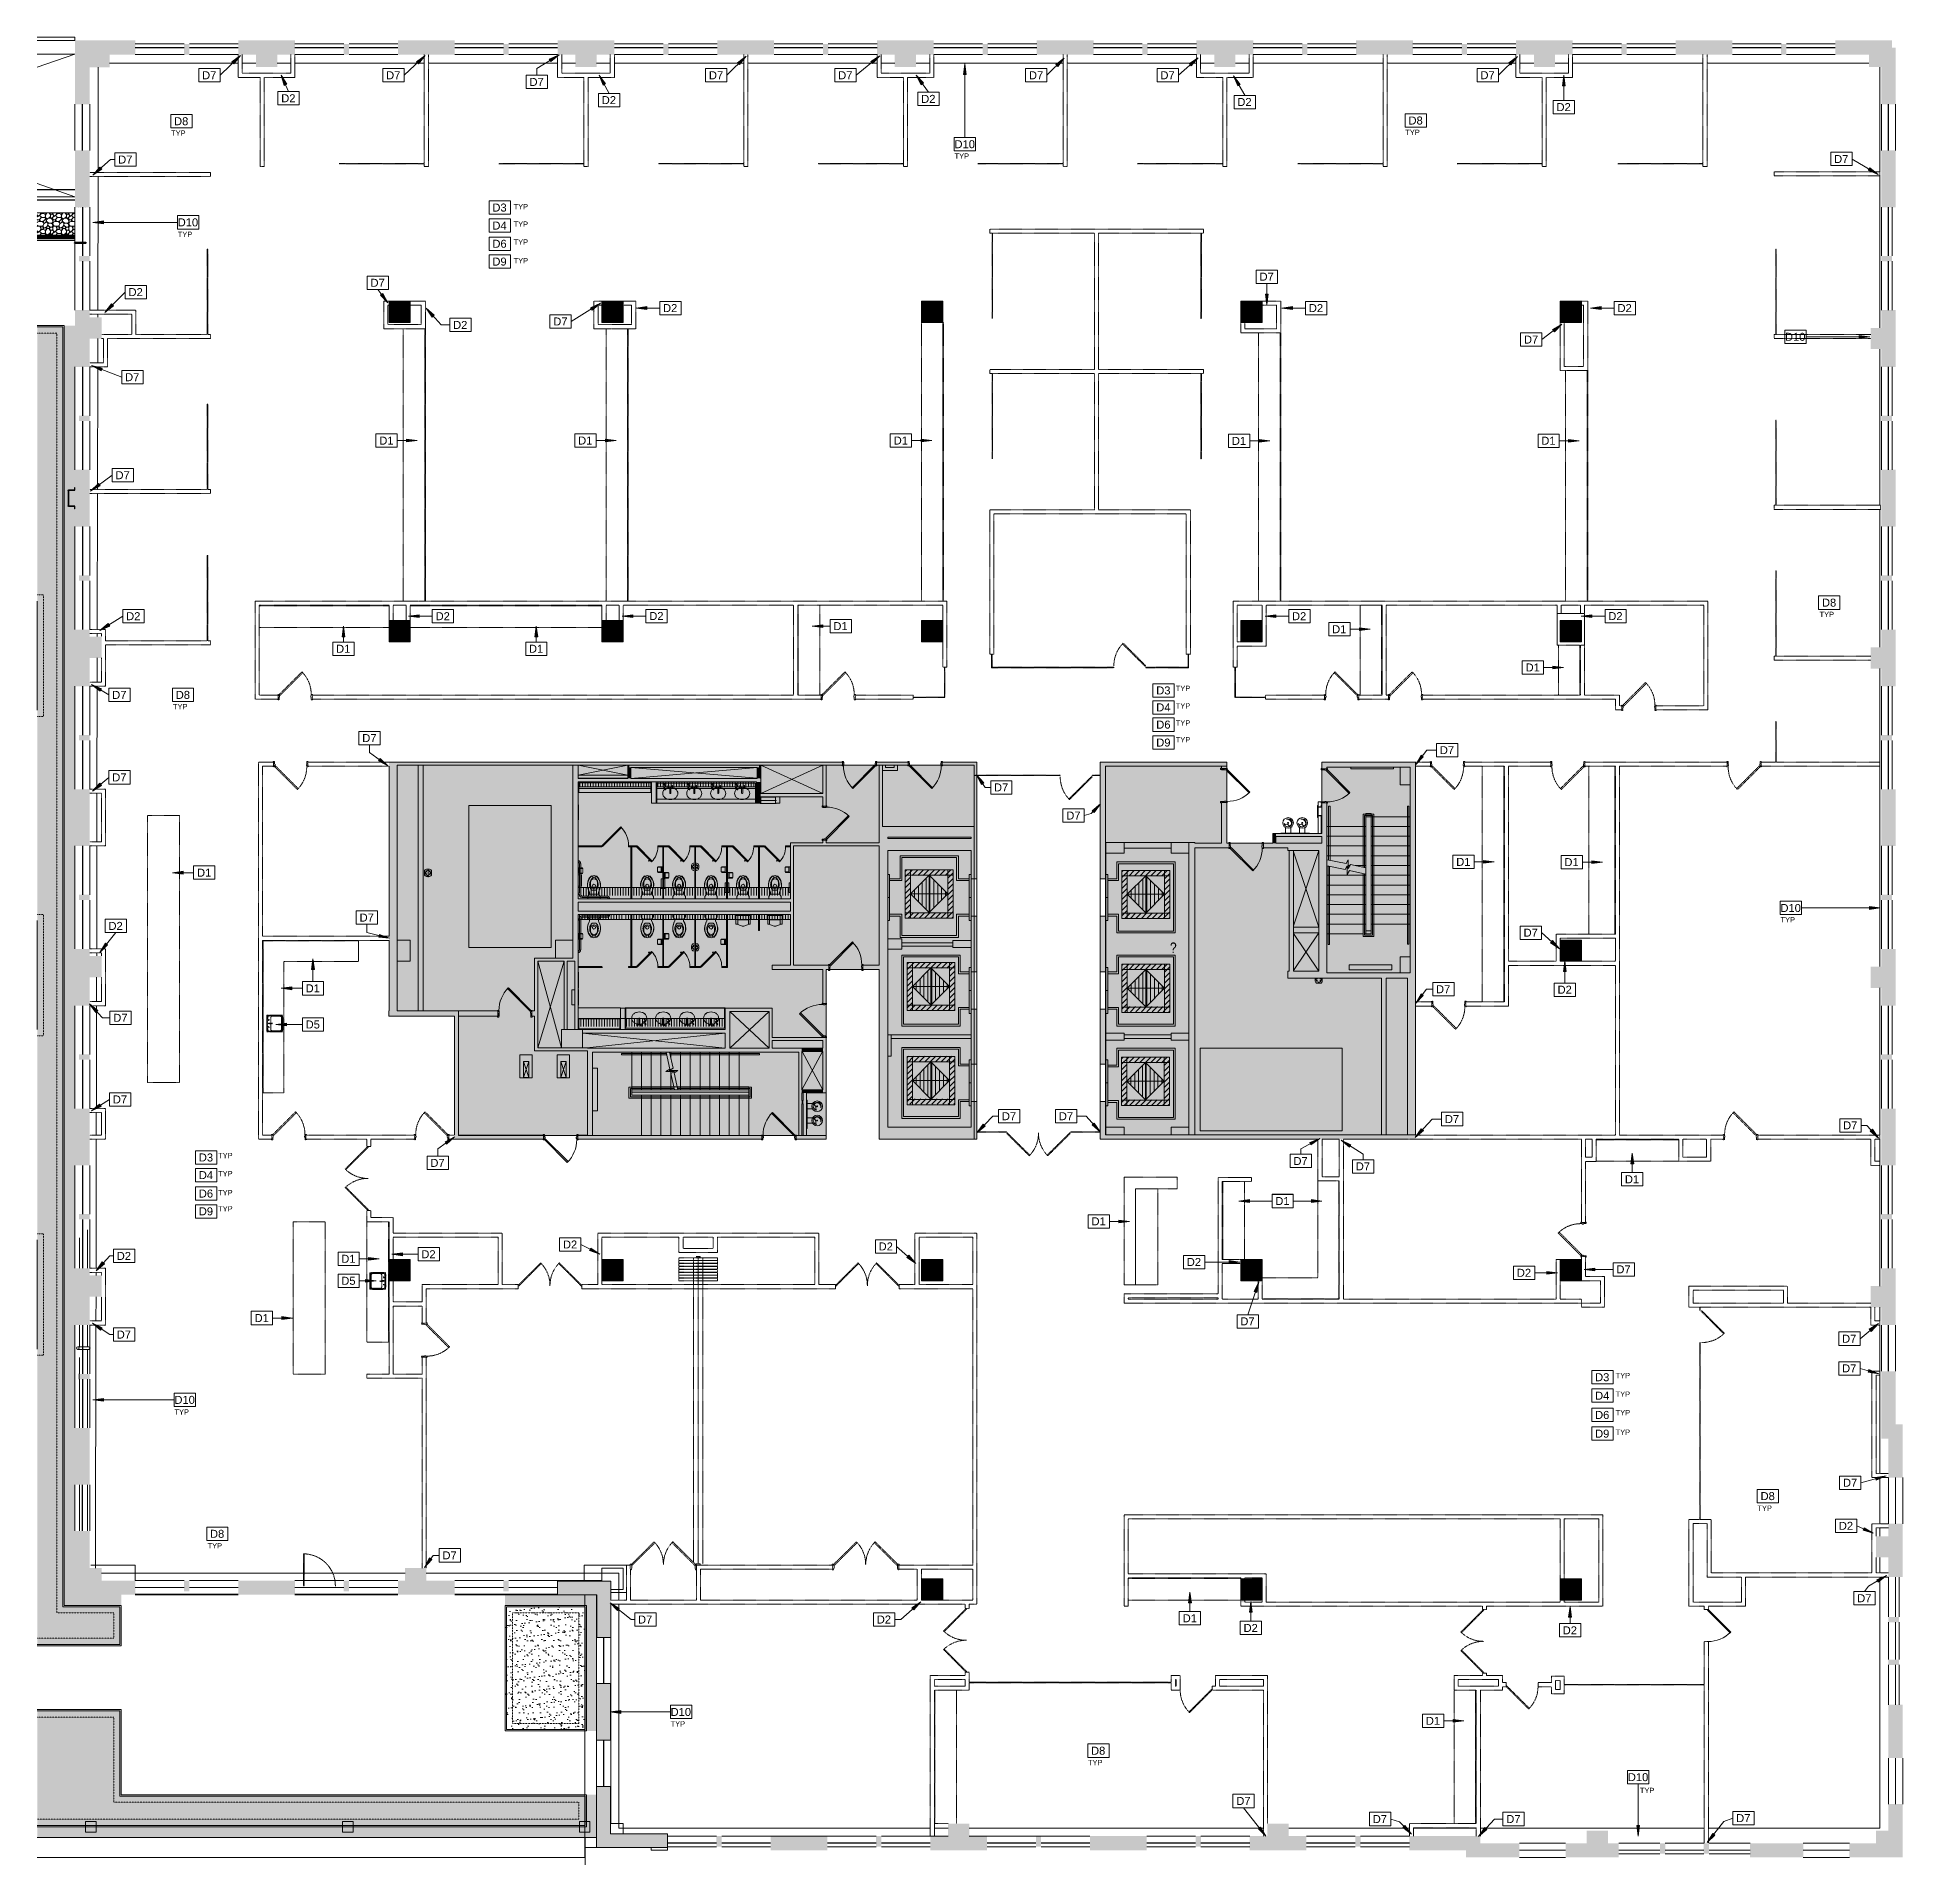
# Model space of a CAD drawing. Header units: inches. Extents: x 433 to 2535, y -5 to 2055.
import ezdxf

# ---------------------------------------------------------------- set-up
doc = ezdxf.new("R2010")
doc.units = ezdxf.units.IN
doc.header["$MEASUREMENT"] = 0
for name, pattern in [('Demolished', [0.1875, 0.125, -0.0625]), ('IMPORT-Dash 1_16_', [0.125, 0.0625, -0.0625]), ('IMPORT-HIDDEN2 _2_', [0.1875, 0.125, -0.0625])]:
    doc.linetypes.add(name, pattern=pattern)
for name, color, linetype, lineweight in [('_900 AVAILABLE SPACE', 7, 'Continuous', 9), ('A-ANNO-KEYN', 231, 'Continuous', 9), ('A-DETL', 90, 'Continuous', 9), ('A-DETL-GENF', 92, 'Continuous', 9), ('A-DOOR', 31, 'Continuous', 13), ('A-GENM', 13, 'Demolished', 9), ('A-WALL', 113, 'Continuous', 13), ('A-WALL-PATT', 111, 'Continuous', 13), ('A0209 - Terrace Backround_Link_dwg', 8, 'Continuous', 9), ('ARCH-L', 10, 'Continuous', 20), ('B-CL', 7, 'Continuous', 9), ('CORE', 7, 'Continuous', 9), ('G-ANNO-TEXT', 231, 'Continuous', 9), ('G-TAGS', 10, 'Continuous', 20), ('I-WALL', 2, 'Continuous', 13), ('L-AR-feature', 10, 'Continuous', 20), ('L-DT-style-43', 10, 'Continuous', 20), ('L-GR-soil', 10, 'Continuous', 20), ('L-HS-pav-edge', 10, 'Continuous', 20), ('L-HS-pav-patt-53', 10, 'Continuous', 20), ('L-HS-railing-guard', 10, 'Continuous', 20), ('N-ROOFMAIN', 7, 'Continuous', 9), ('P-SANR-FIXT', 6, 'Demolished', 9), ('Q-CASE', 31, 'Demolished', 9), ('S-COLS', 52, 'Continuous', 13), ('Victor Bldg - 9th Floor_LINK_dwg', 8, 'Continuous', 9), ('WALL-I', 10, 'Continuous', 20), ('WINDOWS', 7, 'Continuous', 9)]:
    doc.layers.add(name, color=color, linetype=linetype, lineweight=lineweight)
doc.styles.add('Arial', font='arial.ttf', dxfattribs={"height": 9})
doc.styles.add('Arial Narrow', font='ARIALN.TTF', dxfattribs={"height": 12})
doc.styles.add('Swis721 Lt BT', font='swissl.ttf', dxfattribs={"height": 6})
pattern_1 = [(37.5, (0, -3000), (-0.37796, 11.560943), [0, -9.12, 0, -10.2, -9.75]), (37.5, (0, -3000), (-0.37796, 11.560943), [-19.32, 0, -9.75]), (37.5, (0, -3000), (-0.37796, 11.560943), [0, -19.32, 0, -9.75]), (7.5, (0, -3000), (10.61866, 16.932876), [0, -4.92, 0, -8.22, -3.15]), (7.5, (0, -3000), (10.61866, 16.932876), [-13.14, 0, -3.15]), (7.5, (0, -3000), (10.61866, 16.932876), [0, -13.14, 0, -3.15]), (327.5, (-7.38, -3000), (18.684514, 0.03417), [0, -3, 0, -10.8, -14.1]), (327.5, (-7.38, -3000), (18.684514, 0.03417), [-13.8, 0, -14.1]), (327.5, (-7.38, -3000), (18.684514, 0.03417), [0, -13.8, 0, -14.1]), (317.5, (-7.38, -3000), (18.036465, 5.266324), [0, -1.5, 0, -7.08, -8.1]), (317.5, (-7.38, -3000), (18.036465, 5.266324), [-8.58, 0, -8.1]), (317.5, (-7.38, -3000), (18.036465, 5.266324), [0, -8.58, 0, -8.1])]
pattern_2 = [(0, (0.9, -3000), (18, 18), [5.4, -6.3, 0.9, -5.4]), (0, (8.1, -2996.4), (18, 18), [0.9, -4.5, 3.6, -9]), (0, (10.8, -2995.5), (18, 18), [0.9, -17.1]), (0, (2.7, -2994.6), (18, 18), [3.6, -14.4]), (0, (0.9, -2992.8), (18, 18), [1.8, -16.2]), (0, (13.5, -2991), (18, 18), [1.8, -0.9, 0.9, -14.4]), (0, (6.3, -2990.1), (18, 18), [2.7, -15.3]), (0, (1.8, -2988.3), (18, 18), [1.8, -16.2]), (0, (9, -2986.5), (18, 18), [0.9, -5.4, 2.7, -9]), (0, (5.4, -2985.6), (18, 18), [1.8, -16.2]), (0, (11.7, -2984.7), (18, 18), [1.8, -16.2]), (0, (8.1, -2983.8), (18, 18), [1.8, -16.2]), (0, (15.3, -2982.9), (18, 18), [1.8, -16.2]), (90, (0, -3000), (-18, 18), [3.6, -0.9, 1.8, -7.2, -4.5]), (90, (0, -3000), (-18, 18), [-13.5, 0, -4.5]), (90, (0, -3000), (-18, 18), [0, -13.5, 3.6, -0.9]), (90, (0.9, -2988.3), (-18, 18), [0.9, -17.1]), (90, (3.6, -2993.7), (-18, 18), [1.8, -3.6, 0.9, -11.7]), (90, (4.5, -2991), (-18, 18), [1.8, -3.6, 2.7, -9.9]), (90, (7.2, -2995.5), (-18, 18), [0.9, -9, 1.8, -0.9, -5.4]), (90, (7.2, -2995.5), (-18, 18), [-12.6, 0, -5.4]), (90, (7.2, -2995.5), (-18, 18), [0, -12.6, 1.8, -3.6]), (90, (8.1, -2997.3), (-18, 18), [0.9, -17.1]), (90, (9.9, -2991.9), (-18, 18), [0.9, -0.9, 2.7, -13.5]), (90, (10.8, -2994.6), (-18, 18), [1.8, -7.2, 0.9, -0.9, -7.2]), (90, (10.8, -2994.6), (-18, 18), [-10.8, 0, -7.2]), (90, (10.8, -2994.6), (-18, 18), [0, -10.8, 0.9, -6.3]), (90, (12.6, -2999.1), (-18, 18), [2.7, -15.3]), (90, (14.4, -2985.6), (-18, 18), [0.9, -0.9, 0.9, -15.3]), (90, (15.3, -2990.1), (-18, 18), [2.7, -15.3]), (90, (17.55, -2991.45), (-18, 18), [0.9, -17.1]), (45, (6.3, -3000), (0, 18.00011), [1.273, -24.183]), (45, (4.5, -2982.9), (0, 18.00011), [1.273, -3.818, 3.818, -16.546]), (45, (6.3, -2985.6), (0, 18.00011), [2.546, -6.364, 1.273, -15.274]), (45, (9.9, -2986.5), (0, 18.00011), [2.546, -8.91, 1.273, -12.728]), (45, (2.7, -2994.6), (0, 18.00011), [1.273, -24.183]), (45, (7.2, -2994.6), (0, 18.00011), [3.818, -21.637]), (45, (10.8, -2992.8), (0, 18.00011), [1.273, -7.637, 1.273, -15.273]), (45, (13.5, -2991), (0, 18.00011), [2.546, -22.91]), (45, (17.1, -2991), (0, 18.00011), [2.546, -22.91]), (45, (17.1, -2996.4), (0, 18.00011), [1.273, -24.183]), (45, (15.3, -2987.4), (0, 18.00011), [1.273, -24.183]), (45, (13.5, -2984.7), (0, 18.00011), [1.273, -24.183]), (45, (17.1, -2982.9), (0, 18.00011), [1.273, -24.183]), (45, (0, -2982.9), (0, 18.00011), [1.273, -24.183]), (45, (9, -2990.1), (0, 18.00011), [1.273, -24.183]), (45, (10.8, -2982.9), (0, 18.00011), [1.273, -8.91, 1.273, -14.001]), (45, (2.7, -2992.8), (0, 18.00011), [2.546, -22.91]), (45, (2.7, -2988.3), (0, 18.00011), [3.818, -21.637]), (135, (0.9, -2992.8), (-18.00011, 0), [1.909, -23.547]), (135, (10.8, -2993.7), (-18.00011, 0), [1.273, -24.183]), (135, (16.2, -2991), (-18.00011, 0), [1.273, -24.183]), (135, (9.9, -2987.4), (-18.00011, 0), [1.273, -24.183]), (135, (10.8, -2984.7), (-18.00011, 0), [1.273, -24.183]), (135, (8.1, -2983.8), (-18.00011, 0), [1.273, -24.183]), (135, (11.7, -2984.7), (-18.00011, 0), [1.273, -24.183]), (135, (0.9, -2995.5), (-18.00011, 0), [1.273, -24.183]), (135, (4.5, -2989.2), (-18.00011, 0), [1.273, -24.183]), (135, (4.5, -2994.6), (-18.00011, 0), [2.546, -22.91]), (135, (8.1, -2996.4), (-18.00011, 0), [2.546, -22.91]), (135, (15.3, -2986.5), (-18.00011, 0), [2.546, -22.91]), (135, (9.9, -2991), (-18.00011, 0), [1.273, -24.183]), (135, (12.6, -2996.4), (-18.00011, 0), [2.546, -15.273, 1.273, -6.364]), (135, (1.8, -2988.3), (-18.00011, 0), [2.546, -5.091, 2.546, -15.274]), (135, (0, -2998.2), (-18.00011, 0), [2.545, -6.365, 2.545, -6.365, -7.636]), (135, (0, -2998.2), (-18.00011, 0), [-17.82, 0, -7.636]), (135, (0, -2998.2), (-18.00011, 0), [0, -17.82, 1.273, -6.363]), (26.565, (6.3, -2994.6), (18.000347, -1.6e-05), [4.025, -2.012, 2.012, -32.2]), (26.565, (9, -2983.8), (18.000347, -1.6e-05), [4.025, -36.224]), (26.565, (9, -2996.4), (18.000347, -1.6e-05), [2.012, -38.237]), (26.565, (0.9, -2995.5), (18.000347, -1.6e-05), [2.012, -38.237]), (26.565, (4.5, -2991), (18.000347, -1.6e-05), [2.012, -38.237]), (26.565, (0.9, -2989.2), (18.000347, -1.6e-05), [2.012, -38.237]), (63.435, (3.6, -2987.4), (-1.6e-05, 18.000347), [2.012, -38.237]), (63.435, (9.9, -2987.4), (-1.6e-05, 18.000347), [2.012, -38.237]), (63.435, (11.7, -3000), (-1.6e-05, 18.000347), [2.012, -38.237]), (63.435, (0, -2990.1), (-1.6e-05, 18.000347), [2.012, -38.237]), (63.435, (7.2, -2999.1), (-1.6e-05, 18.000347), [2.012, -14.087, 2.012, -22.138]), (116.565, (4.5, -2983.8), (1.6e-05, 18.000347), [2.012, -38.237]), (116.565, (15.3, -2987.4), (1.6e-05, 18.000347), [2.012, -38.237]), (116.565, (7.2, -2983.8), (1.6e-05, 18.000347), [2.012, -38.237]), (116.565, (0, -2993.7), (1.6e-05, 18.000347), [2.012, -38.237]), (153.435, (13.5, -2996.4), (-18.000347, -1.6e-05), [2.012, -38.237]), (153.435, (17.1, -2991.9), (-18.000347, -1.6e-05), [2.012, -38.237]), (153.435, (6.3, -2990.1), (-18.000347, -1.6e-05), [2.012, -38.237]), (153.435, (9, -2986.5), (-18.000347, -1.6e-05), [2.012, -38.237]), (153.435, (15.3, -2982.9), (-18.000347, -1.6e-05), [2.012, -38.237]), (153.435, (2.7, -3000), (-18.000347, -1.6e-05), [3.019, -37.231])]

msp = doc.modelspace()

# ---------------------------------------------------------------- texts
at = {"layer": 'A-ANNO-KEYN', "char_height": 9, "attachment_point": 1, "style": 'Arial'}
for s, insert, width in [('D7', (618.3, 2016.7), 19.695), ('D7', (825.7, 2016.7), 19.695), ('D7', (987.3, 2009.2), 19.695), ('D7', (1189.5, 2016.7), 19.695), ('D7', (1335.2, 2016.7), 19.695), ('D7', (1550.2, 2016.7), 19.695), ('D7', (1698.4, 2016.7), 19.695), ('D7', (2059.1, 2016.8), 19.695), ('D2', (707.5, 1990.8), 19.695), ('D2', (1068.7, 1988.7), 19.695), ('D2', (1428.8, 1990.1), 19.695), ('D2', (1785.1, 1986.6), 19.695), ('D2', (2144.8, 1980.8), 19.695), ('D8', (586.7, 1964.9), 19.695), ('D8', (1978, 1965.7), 19.695), ('D10', (1466.3, 1939), 28.179), ('D7', (523.7, 1921.7), 19.695), ('D7', (2457.7, 1922.3), 19.695), ('D10', (590.8, 1850.9), 28.179), ('D3', (945.5, 1867.6), 19.695), ('D4', (945.5, 1847.3), 19.695), ('D6', (945.5, 1826.8), 19.695), ('D9', (945.5, 1806.7), 19.695), ('D7', (1810.1, 1789.7), 19.695), ('D2', (535.4, 1772.3), 19.695), ('D7', (808.1, 1782.8), 19.695), ('D2', (1137.8, 1754.3), 19.695), ('D2', (1865.7, 1754.3), 19.695), ('D2', (2213.6, 1754.3), 19.695), ('D2', (901.2, 1735.3), 19.695), ('D7', (1014.1, 1739.2), 19.695), ('D7', (2108.1, 1718.8), 19.695), ('D10', (2402.3, 1721.9), 28.179), ('D7', (531.5, 1676.4), 19.695), ('D1', (818, 1604.9), 19.695), ('D1', (1042.1, 1605), 19.695), ('D1', (1397.8, 1605), 19.695), ('D1', (1778.9, 1604.6), 19.695), ('D1', (2127.7, 1604.8), 19.695), ('D7', (520.7, 1565.9), 19.695), ('D8', (2444, 1422.3), 19.695), ('D2', (532.7, 1407), 19.695), ('D2', (881.5, 1407), 19.695), ('D2', (1122.3, 1407.2), 19.695), ('D1', (1329.8, 1395.8), 19.695), ('D2', (1846.7, 1407), 19.695), ('D1', (1891.9, 1392.3), 19.695), ('D2', (2203.2, 1407.1), 19.695), ('D1', (769.3, 1370.3), 19.695), ('D1', (986.7, 1370.3), 19.695), ('D1', (2110, 1349.2), 19.695), ('D7', (517, 1318.3), 19.695), ('D8', (588.6, 1318.3), 19.695), ('D3', (1693.7, 1323.3), 19.695), ('D4', (1693.7, 1304.2), 19.695), ('D6', (1693.7, 1284.8), 19.695), ('D7', (798.8, 1269.6), 19.695), ('D9', (1693.7, 1264.6), 19.695), ('D7', (2013.3, 1256), 19.695), ('D7', (517, 1225.3), 19.695), ('D7', (1510.8, 1214), 19.695), ('D7', (1592.3, 1182.3), 19.695), ('D1', (612.6, 1117.9), 19.695), ('D1', (2031.8, 1130.1), 19.695), ('D1', (2153.7, 1129.8), 19.695), ('D10', (2397.2, 1078.1), 28.179), ('D2', (512.8, 1057.9), 19.695), ('D7', (795.8, 1067.3), 19.695), ('D7', (2107.7, 1050.3), 19.695), ('D1', (735, 987.6), 19.695), ('D1', (735, 987.5), 19.695), ('D7', (2009, 986.5), 19.695), ('D2', (2146, 986), 19.695), ('D7', (518.2, 954.3), 19.695), ('D5', (735, 946.8), 19.695), ('D7', (517.7, 862.3), 19.695), ('D7', (1519.7, 843.4), 19.695), ('D7', (1583.9, 843.4), 19.695), ('D7', (2019, 840.2), 19.695), ('D7', (2467.8, 833.1), 19.695), ('D3', (614.6, 796.9), 19.695), ('D7', (875.6, 790.8), 19.695), ('D7', (1848.3, 792.9), 19.695), ('D7', (1918.6, 786.9), 19.695), ('D4', (614.6, 777), 19.695), ('D1', (2221.9, 772.3), 19.695), ('D6', (614.6, 756.2), 19.695), ('D9', (614.6, 736.2), 19.695), ('D1', (1827.9, 747.8), 19.695), ('D1', (1827.9, 747.8), 19.695), ('D1', (1620.7, 724.9), 19.695), ('D2', (1025, 698.8), 19.695), ('D2', (1380.8, 696.6), 19.695), ('D2', (522.1, 685.9), 19.695), ('D1', (775.2, 682.7), 19.695), ('D2', (865.4, 687.8), 19.695), ('D2', (1728.1, 679.1), 19.695), ('D5', (775.2, 657.9), 19.695), ('D2', (2100.1, 666.9), 19.695), ('D7', (2212.3, 670.8), 19.695), ('D1', (677.5, 615.9), 19.695), ('D7', (1788.5, 612.2), 19.695), ('D7', (522.1, 597.3), 19.695), ('D7', (2466.7, 592.6), 19.695), ('D3', (2188.3, 549.2), 19.695), ('D7', (2466.7, 559.2), 19.695), ('D4', (2188.3, 528.4), 19.695), ('D10', (587.1, 523.7), 28.179), ('D6', (2188.3, 506.7), 19.695), ('D9', (2188.3, 485.6), 19.695), ('D7', (2467.7, 430.3), 19.695), ('D8', (2374.8, 415.2), 19.695), ('D2', (2463, 381.7), 19.695), ('D8', (627.2, 372.7), 19.695), ('D7', (889.2, 348.4), 19.695), ('D7', (2483.7, 300.1), 19.695), ('D7', (1109.6, 276.1), 19.695), ('D2', (1378.7, 276.1), 19.695), ('D1', (1723.5, 277.5), 19.695), ('D2', (1792.1, 266.6), 19.695), ('D2', (2151.8, 263.9), 19.695), ('D10', (1146.3, 171.9), 28.179), ('D1', (1997.5, 161.9), 19.695), ('D8', (1620.2, 128.2), 19.695), ('D10', (2225.2, 98.4), 28.179), ('D7', (1783.9, 71.6), 19.695), ('D7', (1937.7, 51.2), 19.695), ('D7', (2088.2, 51.2), 19.695), ('D7', (2347.3, 52.2), 19.695)]:
    msp.add_mtext(s, dxfattribs=dict(at, insert=insert, width=width))
at = {"layer": 'G-ANNO-TEXT', "color": 7, "char_height": 6, "width": 18.18, "attachment_point": 1, "style": 'Swis721 Lt BT'}
for insert in [(583.4, 1950), (1974.4, 1950.9), (1466.4, 1924.1), (969.4, 1867.1), (590.9, 1835.9), (969.4, 1847.4), (969.4, 1827.2), (969.4, 1806.2), (2441.3, 1407.5), (585.5, 1303.6), (1715.7, 1324.1), (1715.7, 1304.4), (1715.7, 1285.2), (1715.7, 1266.2), (2397.3, 1063.3), (636.4, 797.6), (636.4, 777.2), (636.4, 755.7), (636.4, 737.5), (2211.5, 549.6), (2211.5, 528.6), (587.2, 508.5), (2211.5, 507.7), (2211.5, 485.7), (2371.3, 400.1), (624.5, 357.7), (1146.4, 157), (1616.7, 113.4), (2238.8, 81.9)]:
    msp.add_mtext('TYP', dxfattribs=dict(at, insert=insert))

# ---------------------------------------------------------------- blocks, each defined once
blk = doc.blocks.new('Victor Bldg - 9th Floor_LINK_dwg__X11-7485864-Level XX  DEMOLITION')
at = {"layer": 'CORE'}
for p, q in [((1548.8, 1265.8), (1548.8, 1283.3)), ((1553.1, 1261.4), (1553.1, 1287.6)), ((1557.5, 1257), (1557.5, 1292)), ((1561.9, 1254.4), (1561.9, 1294.6)), ((1566.2, 1258.8), (1566.2, 1290.3)), ((1570.6, 1263.1), (1570.6, 1285.9)), ((1544.4, 1270.1), (1544.4, 1278.9)), ((1575, 1267.5), (1575, 1281.5)), ((1579.4, 1271.9), (1579.4, 1277.1))]:
    blk.add_line(p, q, dxfattribs=at)
blk = doc.blocks.new('Victor Bldg - 9th Floor_LINK_dwg__X10-7485865-Level XX  DEMOLITION')
at = {"layer": 'CORE'}
for p, q in [((1534, 1293.8), (1541.7, 1301.5)), ((1534, 1300), (1535.5, 1301.5)), ((1534, 1287.6), (1540, 1293.6)), ((1534, 1281.4), (1540, 1287.4)), ((1541.9, 1295.5), (1547.9, 1301.5)), ((1548.1, 1295.5), (1554.1, 1301.5)), ((1554.3, 1295.5), (1560.3, 1301.5)), ((1560.5, 1295.5), (1566.5, 1301.5)), ((1566.6, 1295.5), (1572.6, 1301.5)), ((1572.8, 1295.5), (1578.8, 1301.5)), ((1579, 1295.5), (1585, 1301.5)), ((1582, 1292.3), (1588, 1298.3)), ((1582, 1286.1), (1588, 1292.1)), ((1582, 1279.9), (1588, 1285.9)), ((1534, 1275.2), (1540, 1281.2)), ((1534, 1269.1), (1540, 1275.1)), ((1534, 1262.9), (1540, 1268.9)), ((1534, 1256.7), (1540, 1262.7)), ((1582, 1273.7), (1588, 1279.7)), ((1582, 1267.6), (1588, 1273.6)), ((1582, 1261.4), (1588, 1267.4)), ((1534, 1250.5), (1540, 1256.5)), ((1537.2, 1247.5), (1543.2, 1253.5)), ((1543.4, 1247.5), (1549.4, 1253.5)), ((1549.6, 1247.5), (1555.6, 1253.5)), ((1555.8, 1247.5), (1561.8, 1253.5)), ((1562, 1247.5), (1568, 1253.5)), ((1568.1, 1247.5), (1574.1, 1253.5)), ((1574.3, 1247.5), (1580.3, 1253.5)), ((1580.5, 1247.5), (1588, 1255)), ((1582, 1255.2), (1588, 1261.2)), ((1586.7, 1247.5), (1588, 1248.8))]:
    blk.add_line(p, q, dxfattribs=at)
blk = doc.blocks.new('Victor Bldg - 9th Floor_LINK_dwg_AH13F-7485869-Level XX  DEMOLITION')
at = {"layer": 'CORE'}
for p, q in [((1110.4, 949.1), (1110.4, 942.4)), ((1111.3, 949.5), (1110.7, 949.5)), ((1111.6, 942.4), (1111.6, 949.1)), ((1110.7, 941.9), (1111.3, 941.9))]:
    blk.add_line(p, q, dxfattribs=at)
for centre, start_param, end_param in [((1110.7, 949.1), 0, 1.570796), ((1111.3, 949.1), 4.712389, 6.283185), ((1110.7, 942.4), 1.570796, 3.141593), ((1111.3, 942.4), 3.141593, 4.712389)]:
    blk.add_ellipse(centre, major_axis=(0, 0.45), ratio=0.666667, start_param=start_param, end_param=end_param, dxfattribs=at)
for centre in [(1108.9, 941.7), (1113.1, 941.7)]:
    blk.add_ellipse(centre, major_axis=(0, 1.17), ratio=0.666667, dxfattribs=at)
blk = doc.blocks.new('Victor Bldg - 9th Floor_LINK_dwg_AH13F-7485870-Level XX  DEMOLITION')
at = {"layer": 'CORE'}
for p, q in [((1137.4, 949.1), (1137.4, 942.4)), ((1138.3, 949.5), (1137.7, 949.5)), ((1138.6, 942.4), (1138.6, 949.1)), ((1137.7, 941.9), (1138.3, 941.9))]:
    blk.add_line(p, q, dxfattribs=at)
for centre, start_param, end_param in [((1137.7, 949.1), 0, 1.570796), ((1138.3, 949.1), 4.712389, 6.283185), ((1137.7, 942.4), 1.570796, 3.141593), ((1138.3, 942.4), 3.141593, 4.712389)]:
    blk.add_ellipse(centre, major_axis=(0, 0.45), ratio=0.666667, start_param=start_param, end_param=end_param, dxfattribs=at)
for centre in [(1135.9, 941.7), (1140.1, 941.7)]:
    blk.add_ellipse(centre, major_axis=(0, 1.17), ratio=0.666667, dxfattribs=at)
blk = doc.blocks.new('Victor Bldg - 9th Floor_LINK_dwg_AH13F-7485871-Level XX  DEMOLITION')
at = {"layer": 'CORE'}
for p, q in [((1191.4, 949.1), (1191.4, 942.4)), ((1192.3, 949.5), (1191.7, 949.5)), ((1192.6, 942.4), (1192.6, 949.1)), ((1191.7, 941.9), (1192.3, 941.9))]:
    blk.add_line(p, q, dxfattribs=at)
for centre, start_param, end_param in [((1191.7, 949.1), 0, 1.570796), ((1192.3, 949.1), 4.712389, 6.283185), ((1191.7, 942.4), 1.570796, 3.141593), ((1192.3, 942.4), 3.141593, 4.712389)]:
    blk.add_ellipse(centre, major_axis=(0, 0.45), ratio=0.666667, start_param=start_param, end_param=end_param, dxfattribs=at)
for centre in [(1189.9, 941.7), (1194.1, 941.7)]:
    blk.add_ellipse(centre, major_axis=(0, 1.17), ratio=0.666667, dxfattribs=at)
blk = doc.blocks.new('Victor Bldg - 9th Floor_LINK_dwg_AH13F-7485872-Level XX  DEMOLITION')
at = {"layer": 'CORE'}
for p, q in [((1164.4, 949.1), (1164.4, 942.4)), ((1165.3, 949.5), (1164.7, 949.5)), ((1165.6, 942.4), (1165.6, 949.1)), ((1164.7, 941.9), (1165.3, 941.9))]:
    blk.add_line(p, q, dxfattribs=at)
for centre, start_param, end_param in [((1164.7, 949.1), 0, 1.570796), ((1165.3, 949.1), 4.712389, 6.283185), ((1164.7, 942.4), 1.570796, 3.141593), ((1165.3, 942.4), 3.141593, 4.712389)]:
    blk.add_ellipse(centre, major_axis=(0, 0.45), ratio=0.666667, start_param=start_param, end_param=end_param, dxfattribs=at)
for centre in [(1162.9, 941.7), (1167.1, 941.7)]:
    blk.add_ellipse(centre, major_axis=(0, 1.17), ratio=0.666667, dxfattribs=at)
blk = doc.blocks.new('Victor Bldg - 9th Floor_LINK_dwg_AH13F-7485874-Level XX  DEMOLITION')
at = {"layer": 'CORE'}
for p, q in [((1145.4, 1209.9), (1145.4, 1203.2)), ((1146.3, 1210.3), (1145.7, 1210.3)), ((1145.7, 1202.7), (1146.3, 1202.7)), ((1146.6, 1203.2), (1146.6, 1209.9))]:
    blk.add_line(p, q, dxfattribs=at)
for centre in [(1143.9, 1210.5), (1148.1, 1210.5)]:
    blk.add_ellipse(centre, major_axis=(0, 1.17), ratio=0.666667, dxfattribs=at)
for centre, start_param, end_param in [((1145.7, 1209.9), 0, 1.570796), ((1145.7, 1203.2), 1.570796, 3.141593), ((1146.3, 1209.9), 4.712389, 6.283185), ((1146.3, 1203.2), 3.141593, 4.712389)]:
    blk.add_ellipse(centre, major_axis=(0, 0.45), ratio=0.666667, start_param=start_param, end_param=end_param, dxfattribs=at)
blk = doc.blocks.new('Victor Bldg - 9th Floor_LINK_dwg_AH13F-7485875-Level XX  DEMOLITION')
at = {"layer": 'CORE'}
for p, q in [((1172.4, 1209.9), (1172.4, 1203.2)), ((1173.3, 1210.3), (1172.7, 1210.3)), ((1172.7, 1202.7), (1173.3, 1202.7)), ((1173.6, 1203.2), (1173.6, 1209.9))]:
    blk.add_line(p, q, dxfattribs=at)
for centre in [(1170.9, 1210.5), (1175.1, 1210.5)]:
    blk.add_ellipse(centre, major_axis=(0, 1.17), ratio=0.666667, dxfattribs=at)
for centre, start_param, end_param in [((1172.7, 1209.9), 0, 1.570796), ((1172.7, 1203.2), 1.570796, 3.141593), ((1173.3, 1209.9), 4.712389, 6.283185), ((1173.3, 1203.2), 3.141593, 4.712389)]:
    blk.add_ellipse(centre, major_axis=(0, 0.45), ratio=0.666667, start_param=start_param, end_param=end_param, dxfattribs=at)
blk = doc.blocks.new('Victor Bldg - 9th Floor_LINK_dwg_AH13F-7485876-Level XX  DEMOLITION')
at = {"layer": 'CORE'}
for p, q in [((1226.4, 1209.9), (1226.4, 1203.2)), ((1227.3, 1210.3), (1226.7, 1210.3)), ((1226.7, 1202.7), (1227.3, 1202.7)), ((1227.6, 1203.2), (1227.6, 1209.9))]:
    blk.add_line(p, q, dxfattribs=at)
for centre in [(1224.9, 1210.5), (1229.1, 1210.5)]:
    blk.add_ellipse(centre, major_axis=(0, 1.17), ratio=0.666667, dxfattribs=at)
for centre, start_param, end_param in [((1226.7, 1209.9), 0, 1.570796), ((1226.7, 1203.2), 1.570796, 3.141593), ((1227.3, 1209.9), 4.712389, 6.283185), ((1227.3, 1203.2), 3.141593, 4.712389)]:
    blk.add_ellipse(centre, major_axis=(0, 0.45), ratio=0.666667, start_param=start_param, end_param=end_param, dxfattribs=at)
blk = doc.blocks.new('Victor Bldg - 9th Floor_LINK_dwg_AH13F-7485877-Level XX  DEMOLITION')
at = {"layer": 'CORE'}
for p, q in [((1199.4, 1209.9), (1199.4, 1203.2)), ((1200.3, 1210.3), (1199.7, 1210.3)), ((1199.7, 1202.7), (1200.3, 1202.7)), ((1200.6, 1203.2), (1200.6, 1209.9))]:
    blk.add_line(p, q, dxfattribs=at)
for centre in [(1197.9, 1210.5), (1202.1, 1210.5)]:
    blk.add_ellipse(centre, major_axis=(0, 1.17), ratio=0.666667, dxfattribs=at)
for centre, start_param, end_param in [((1199.7, 1209.9), 0, 1.570796), ((1199.7, 1203.2), 1.570796, 3.141593), ((1200.3, 1209.9), 4.712389, 6.283185), ((1200.3, 1203.2), 3.141593, 4.712389)]:
    blk.add_ellipse(centre, major_axis=(0, 0.45), ratio=0.666667, start_param=start_param, end_param=end_param, dxfattribs=at)
blk = doc.blocks.new('Victor Bldg - 9th Floor_LINK_dwg_TOILETWP-7485879-Level XX  DEMOLITION')
at = {"layer": 'CORE', "flags": 128}
for points in [[(7.2, 5), (5.6, 5), (2.5, 7), (0, 7)], [(5.4, 5.1), (5, 5.1), (5, -5), (5.4, -5)], [(8.1, -5.5), (10.6, -6.4), (12.5, -6.9), (13.8, -7.2), (15, -7.3), (16.9, -7.3), (18.7, -7), (20.5, -6.4), (22.3, -5.6), (23.4, -4.8), (24.3, -4.1), (25.3, -3.2), (25.5, -2.3), (25.5, -2), (25.3, -1.5), (25, -1.3), (24.5, -1.2), (23.5, -1.3), (22.2, -2.5), (21.5, -3), (20, -3.9), (18.2, -4.5), (16.6, -4.7), (15.6, -4.8), (14.5, -4.7), (13.5, -4.5), (12.4, -4.1), (11.6, -3.7), (10.5, -2.9), (9.5, -2.2), (9.5, 2.3), (10.5, 3), (11.6, 3.8), (12.4, 4.2), (13.5, 4.6), (14.5, 4.8), (15.6, 4.9), (16.6, 4.8), (18.2, 4.6), (20, 4), (21.5, 3.1), (22.2, 2.6), (23.5, 1.4), (24.5, 1.3), (25, 1.4), (25.3, 1.6), (25.5, 2.1), (25.5, 2.4), (25.3, 3.3), (24.3, 4.2), (23.4, 4.9), (22.3, 5.7), (20.5, 6.5), (18.7, 7.1), (16.9, 7.4), (15, 7.4), (13.8, 7.3), (12.5, 7), (10.6, 6.5), (8.1, 5.6)], [(22.3, 0), (22, 1.6), (21.2, 2.8), (19.9, 3.6), (18.1, 4), (15.7, 4), (13.9, 3.6), (12.6, 2.8), (11.7, 1.5), (11.4, 0)], [(22.3, 0.1), (22, -1.5), (21.2, -2.7), (19.9, -3.5), (18.1, -3.9), (15.7, -3.9), (13.9, -3.5), (12.6, -2.7), (11.7, -1.4), (11.4, 0.1)], [(0, -7), (2.5, -7), (5.6, -5), (7.2, -5)]]:
    blk.add_lwpolyline(points, dxfattribs=at)
at = {"layer": 'CORE'}
blk.add_circle((14.5, 0), 1.77, dxfattribs=at)
for centre, radius, start, end in [((14.9, -6.8), 14.1, 40.8531, 122.7754), ((18.8, 0), 4.96, 344.4353, 16.8577), ((20, 0), 5.98, 335.3815, 23.3669), ((14.9, 6.8), 14, 236.9216, 318.7734)]:
    blk.add_arc(centre, radius, start, end, dxfattribs=at)
blk = doc.blocks.new('Victor Bldg - 9th Floor_LINK_dwg_AG131-7485880-Level XX  DEMOLITION')
at = {"layer": 'CORE'}
for p, q in [((1257, 1055.5), (1262.1, 1053.5)), ((1271, 1055.5), (1265.9, 1053.5))]:
    blk.add_line(p, q, dxfattribs=at)
at = {"layer": 'CORE', "flags": 128}
blk.add_lwpolyline([(1256, 1055.5), (1256, 1065.1), (1272, 1065.1), (1272, 1055.5), (1270, 1055.5), (1270, 1060.2), (1258, 1060.2), (1258, 1055.5)], close=True, dxfattribs=at)
at = {"layer": 'CORE'}
blk.add_ellipse((1264, 1056.1), major_axis=(4, 0), ratio=0.75, start_param=4.220783, end_param=5.203995, dxfattribs=at)
blk = doc.blocks.new('Victor Bldg - 9th Floor_LINK_dwg_AG131-7485881-Level XX  DEMOLITION')
at = {"layer": 'CORE'}
for p, q in [((1221, 1055.5), (1226.1, 1053.5)), ((1235, 1055.5), (1229.9, 1053.5))]:
    blk.add_line(p, q, dxfattribs=at)
at = {"layer": 'CORE', "flags": 128}
blk.add_lwpolyline([(1220, 1055.5), (1220, 1065.1), (1236, 1065.1), (1236, 1055.5), (1234, 1055.5), (1234, 1060.2), (1222, 1060.2), (1222, 1055.5)], close=True, dxfattribs=at)
at = {"layer": 'CORE'}
blk.add_ellipse((1228, 1056.1), major_axis=(4, 0), ratio=0.75, start_param=4.220783, end_param=5.203995, dxfattribs=at)
blk = doc.blocks.new('Victor Bldg - 9th Floor_LINK_dwg_A$C12A528CC-7485882-Level XX  DEMOLITION')
at = {"layer": 'N-ROOFMAIN', "flags": 128}
blk.add_lwpolyline([(1, 12), (0, 12), (0, 0), (12, 0), (12, 12), (0, 12)], dxfattribs=at)
blk = doc.blocks.new('Victor Bldg - 9th Floor_LINK_dwg_A$C1354356F-7485883-Level XX  DEMOLITION')
blk.add_blockref('Victor Bldg - 9th Floor_LINK_dwg_A$C12A528CC-7485882-Level XX  DEMOLITION', (0, 0))
blk = doc.blocks.new('Victor Bldg - 9th Floor_LINK_dwg-6972240-Level XX  DEMOLITION')
at = {"lineweight": 9}
for p, q in [((432.6, 2051.5), (475, 2051.5)), ((483.5, 1979.5), (483.5, 1927.5)), ((483.5, 1863.5), (483.5, 1808.5)), ((483.5, 1802.5), (483.5, 1747.5)), ((483.5, 1683.4), (483.5, 1628.5)), ((483.5, 1622.5), (483.5, 1567.5)), ((483.5, 1503.5), (483.5, 1448.5)), ((483.5, 1442.5), (483.5, 1387.5)), ((483.5, 1323.5), (483.5, 1268.5)), ((483.5, 1262.5), (483.5, 1207.5)), ((483.5, 1143.5), (483.5, 1088.5)), ((483.5, 1082.5), (483.5, 1027.5)), ((483.5, 963.5), (483.5, 908.5)), ((483.5, 902.5), (483.5, 847.5)), ((483.5, 783.5), (483.5, 728.5)), ((483.5, 722.5), (483.5, 667.5)), ((483.5, 603.5), (483.5, 548.5)), ((483.5, 542.5), (483.5, 487.5)), ((483.5, 423.5), (483.5, 371.5)), ((543, 300), (659, 300)), ((723, 300), (839, 300)), ((903, 300), (1019, 300)), ((1049.5, 299.5), (1049.5, 3.5)), ((1049.5, 3.5), (432.6, 3.5))]:
    blk.add_line(p, q, dxfattribs=at)
at = {"layer": '_900 AVAILABLE SPACE'}
for p, q in [((501.1, 1902.7), (501.3, 2021.3)), ((514, 2025.8), (659, 2025.8)), ((663.6, 2025.8), (679, 2025.8)), ((703, 2025.8), (718.4, 2025.8)), ((723, 2025.8), (868.7, 2025.8)), ((873.3, 2025.8), (1019, 2025.8)), ((1023.6, 2025.8), (1039, 2025.8)), ((1063, 2025.8), (1078.4, 2025.8)), ((1083, 2025.8), (1228.7, 2025.8)), ((1233.4, 2025.8), (1379, 2025.8)), ((1383.6, 2025.8), (1399, 2025.8)), ((1423, 2025.8), (1438.4, 2025.8)), ((1443, 2025.8), (1588.7, 2025.8)), ((1593.3, 2025.8), (1739, 2025.8)), ((1743.6, 2025.8), (1759, 2025.8)), ((1783, 2025.8), (1798.4, 2025.8)), ((1803, 2025.8), (1949.4, 2025.8)), ((1954, 2025.8), (2099, 2025.8)), ((2103.6, 2025.8), (2119.3, 2025.8)), ((2143.3, 2025.8), (2158.4, 2025.8)), ((2163, 2025.8), (2309.9, 2025.8)), ((2314.6, 2025.8), (2497, 2025.8)), ((2509.3, 2021.5), (2509.3, 1903.5)), ((500.8, 1747.5), (501.1, 1898.1)), ((2509.3, 1898.9), (2509.3, 1727.5)), ((500.8, 1739.5), (500.8, 1742.9)), ((500.7, 1688), (500.8, 1715.4)), ((2509.3, 1703.5), (2509.3, 1527.5)), ((500.4, 1545.4), (500.7, 1683.4)), ((500.1, 1387.5), (500.4, 1540.8)), ((2509.3, 1522.9), (2509.3, 1367.5)), ((500.1, 1379.5), (500.1, 1382.9)), ((500, 1328.1), (500.1, 1355.5)), ((2509.3, 1343.5), (2509.3, 1238)), ((499.8, 1207.5), (500, 1323.5)), ((2509.3, 1233.4), (2509.3, 1007.5)), ((499.7, 1148.1), (499.8, 1202.9)), ((499.5, 1027.5), (499.7, 1143.5)), ((499.5, 1019.5), (499.5, 1022.9)), ((499.4, 968.1), (499.4, 995.5)), ((2509.3, 983.5), (2509.3, 817.6)), ((499.2, 847.5), (499.4, 963.5)), ((499.1, 817.6), (499.1, 842.9)), ((498.8, 667.5), (499.1, 813)), ((2509.3, 813), (2509.3, 788.1)), ((2509.3, 783.5), (2509.3, 647.5)), ((498.8, 659.5), (498.8, 662.9)), ((498.7, 608.1), (498.8, 635.5)), ((2509.3, 623.5), (2509.3, 608.1)), ((498.2, 329.5), (498.7, 603.5)), ((2509.3, 603.5), (2509.3, 551.5)), ((2509.3, 546.9), (2509.3, 436.1)), ((2509.3, 431.5), (2509.3, 379.5)), ((2509.3, 374.9), (2509.3, 365.5)), ((2509.3, 341.5), (2509.3, 324.1)), ((847, 324), (505, 324)), ((1459, 36.4), (1443.6, 36.4)), ((1814.4, 36.4), (1483, 36.4)), ((1979, 36.4), (1843, 36.4)), ((2054.4, 36.4), (1983.6, 36.4)), ((2311.4, 36.4), (2059, 36.4))]:
    blk.add_line(p, q, dxfattribs=at)
at = {"layer": '_900 AVAILABLE SPACE', "flags": 128}
for points in [[(1087.9, 293.5), (1087.9, 324), (871, 324)], [(2509.3, 319.5), (2509.3, 36.4), (2316, 36.4)], [(1439, 36.4), (1087.9, 36.4), (1087.9, 288.9)]]:
    blk.add_lwpolyline(points, dxfattribs=at)
at = {"layer": 'B-CL'}
for p, q in [((2145.5, 1405.5), (2145.5, 1370)), ((2171.9, 1405.5), (2150.1, 1405.5)), ((2176.5, 1370), (2176.5, 1405.5)), ((2145.5, 1370), (2146.9, 1370)), ((1069, 315), (1069, 329.5))]:
    blk.add_line(p, q, dxfattribs=at)
at = {"layer": 'B-CL', "flags": 128}
for points in [[(838, 1037.5), (853, 1037.5), (853, 1013.5), (838, 1013.5)], [(1069, 329.5), (1093, 329.5), (1093, 305.5), (1079, 305.5)], [(1078.5, 41.5), (1093, 41.5), (1093, 30)]]:
    blk.add_lwpolyline(points, dxfattribs=at)
at = {"layer": 'CORE'}
for p, q in [((475, 2036), (432.6, 2036)), ((432.6, 1875), (475, 1875)), ((475, 1857), (432.6, 1857)), ((483.7, 1802.5), (483.7, 1747.5)), ((467.5, 1544), (467.5, 1527)), ((474.1, 1544.9), (468.2, 1544.9)), ((468.2, 1544), (468.2, 1527)), ((475, 1544.4), (468.6, 1544.4)), ((474.5, 1547.1), (474.5, 1545.2)), ((474.1, 1526.1), (468.2, 1526.1)), ((475, 1526.6), (468.6, 1526.6)), ((468.8, 1527), (475, 1527)), ((474.5, 1523.9), (474.5, 1525.8)), ((1098, 1234.5), (1042, 1223.5)), ((1098, 1220), (1042, 1220)), ((1101.6, 1219.7), (1244.1, 1232)), ((1101.6, 1232), (1101.6, 1219.7)), ((1244.1, 1219.8), (1101.6, 1232)), ((1318, 1234.5), (1248, 1202.5)), ((1248, 1234.5), (1248, 1219.7)), ((1318, 1202.5), (1248, 1234.5)), ((1388.5, 1234.5), (1388.5, 1232)), ((1886, 1232.5), (1886, 1230.9)), ((1961.1, 1230.5), (1961.1, 1232.5)), ((1968.5, 1212.5), (1968.5, 1232.5)), ((1125, 1210.2), (1042, 1210.2)), ((1042, 1208.2), (1125, 1208.2)), ((1125, 1203.7), (1042, 1203.7)), ((1044, 1210.2), (1044, 1215.7)), ((1047, 1210.2), (1047, 1215.7)), ((1050, 1210.2), (1050, 1215.7)), ((1053, 1210.2), (1053, 1215.7)), ((1056, 1210.2), (1056, 1215.7)), ((1059, 1210.2), (1059, 1215.7)), ((1062, 1210.2), (1062, 1215.7)), ((1065, 1210.2), (1065, 1215.7)), ((1068, 1210.2), (1068, 1215.7)), ((1071, 1210.2), (1071, 1215.7)), ((1074, 1210.2), (1074, 1215.7)), ((1077, 1210.2), (1077, 1215.7)), ((1080, 1210.2), (1080, 1215.7)), ((1083, 1210.2), (1083, 1215.7)), ((1086, 1210.2), (1086, 1215.7)), ((1089, 1210.2), (1089, 1215.7)), ((1092, 1210.2), (1092, 1215.7)), ((1095, 1210.2), (1095, 1215.7)), ((1098, 1210.2), (1098, 1215.7)), ((1101, 1210.2), (1101, 1215.7)), ((1104, 1210.2), (1104, 1215.7)), ((1107, 1210.2), (1107, 1215.7)), ((1110, 1210.2), (1110, 1215.7)), ((1113, 1210.2), (1113, 1215.7)), ((1116, 1210.2), (1116, 1215.7)), ((1119, 1210.2), (1119, 1215.7)), ((1122, 1210.2), (1122, 1215.7)), ((1130.6, 1208.2), (1243, 1208.2)), ((1132, 1210.2), (1132, 1215.7)), ((1135, 1210.2), (1135, 1215.7)), ((1138, 1210.2), (1138, 1215.7)), ((1138.9, 1213), (1140.8, 1210.3)), ((1138.9, 1209.5), (1140.8, 1206.8)), ((1139.2, 1213.1), (1141, 1210.5)), ((1139.2, 1209.6), (1141, 1207)), ((1141, 1210.2), (1141, 1215.7)), ((1144, 1210.2), (1144, 1215.7)), ((1147, 1210.2), (1147, 1215.7)), ((1150, 1210.2), (1150, 1215.7)), ((1153, 1210.2), (1153, 1215.7)), ((1156, 1210.2), (1156, 1215.7)), ((1159, 1210.2), (1159, 1215.7)), ((1162, 1210.2), (1162, 1215.7)), ((1165, 1210.2), (1165, 1215.7)), ((1165.9, 1213), (1167.8, 1210.3)), ((1165.9, 1209.5), (1167.8, 1206.8)), ((1166.2, 1213.1), (1168, 1210.5)), ((1166.2, 1209.6), (1168, 1207)), ((1168, 1210.2), (1168, 1215.7)), ((1171, 1210.2), (1171, 1215.7)), ((1174, 1210.2), (1174, 1215.7)), ((1177, 1210.2), (1177, 1215.7)), ((1180, 1210.2), (1180, 1215.7)), ((1183, 1210.2), (1183, 1215.7)), ((1186, 1210.2), (1186, 1215.7)), ((1189, 1210.2), (1189, 1215.7)), ((1192, 1210.2), (1192, 1215.7)), ((1192.9, 1213), (1194.8, 1210.3)), ((1192.9, 1209.5), (1194.8, 1206.8)), ((1193.2, 1213.1), (1195, 1210.5)), ((1193.2, 1209.6), (1195, 1207)), ((1195, 1210.2), (1195, 1215.7)), ((1198, 1210.2), (1198, 1215.7)), ((1201, 1210.2), (1201, 1215.7)), ((1204.1, 1210.2), (1204.1, 1215.7)), ((1207.1, 1210.2), (1207.1, 1215.7)), ((1210.1, 1210.2), (1210.1, 1215.7)), ((1213.1, 1210.2), (1213.1, 1215.7)), ((1216.1, 1210.2), (1216.1, 1215.7)), ((1219.1, 1210.2), (1219.1, 1215.7)), ((1219.9, 1213), (1221.8, 1210.3)), ((1219.9, 1209.5), (1221.8, 1206.8)), ((1220.2, 1213.1), (1222, 1210.5)), ((1220.2, 1209.6), (1222, 1207)), ((1222.1, 1210.2), (1222.1, 1215.7)), ((1225.1, 1210.2), (1225.1, 1215.7)), ((1228.1, 1210.2), (1228.1, 1215.7)), ((1231.1, 1210.2), (1231.1, 1215.7)), ((1234.1, 1210.2), (1234.1, 1215.7)), ((1237.1, 1210.2), (1237.1, 1215.7)), ((1240.1, 1210.2), (1240.1, 1215.7)), ((1264.6, 1199), (1264.6, 1195.2)), ((1269.6, 1199), (1269.6, 1191.7)), ((1980, 1212.5), (1968.5, 1212.5)), ((1130.6, 1196.2), (1243, 1196.2)), ((1880.4, 1187.3), (1875.5, 1187.3)), ((1875.5, 1177.7), (1880.4, 1177.7)), ((1839.3, 1158), (1839.3, 1164.3)), ((1845.3, 1158), (1845.3, 1164.3)), ((1855.3, 1158), (1855.3, 1164.3)), ((1861.3, 1158), (1861.3, 1164.3)), ((1930, 1165.5), (1886, 1165.5)), ((1980, 1176.5), (1936, 1176.5)), ((1980, 1165.5), (1936, 1165.5)), ((1101.5, 1142.7), (1101.5, 1084.1)), ((1102.5, 1142.7), (1102.5, 1084.1)), ((1137.5, 1142.7), (1137.5, 1084.1)), ((1138.5, 1142.7), (1138.5, 1084.1)), ((1173.5, 1142.7), (1173.5, 1084.1)), ((1174.5, 1142.7), (1174.5, 1084.1)), ((1209.5, 1142.7), (1209.5, 1084.1)), ((1210.5, 1142.7), (1210.5, 1084.1)), ((1245.5, 1142.7), (1245.5, 1084.1)), ((1246.5, 1142.7), (1246.5, 1084.1)), ((1637, 1147.5), (1657.5, 1147.5)), ((1637, 1147.5), (1657.5, 1147.5)), ((1710.5, 1147.5), (1730.6, 1147.5)), ((1710.5, 1147.5), (1730.6, 1147.5)), ((1877, 1138.5), (1848.5, 1053.5)), ((1885.9, 1146.5), (1886, 1146.5)), ((1930, 1154.5), (1886, 1154.5)), ((1930, 1143.5), (1886, 1143.5)), ((1980, 1154.5), (1936, 1154.5)), ((1980, 1143.5), (1936, 1143.5)), ((868.9, 1114.9), (868.9, 1111.6)), ((871.3, 1117.2), (874.6, 1117.2)), ((873.1, 1117.5), (873.1, 1108.5)), ((876.9, 1114.9), (876.9, 1111.6)), ((1045, 1088.6), (1045, 1123.9)), ((1045, 1118.9), (1046.5, 1118.9)), ((1045, 1118.4), (1046.5, 1118.4)), ((1046.5, 1118.2), (1045, 1118.2)), ((1170, 1121.7), (1170, 1118.4)), ((1171.2, 1121), (1172.7, 1121)), ((1171.2, 1119.1), (1172.7, 1119.1)), ((1172.3, 1124.1), (1172.7, 1124.1)), ((1172.3, 1116), (1172.7, 1116)), ((1175.3, 1124.1), (1175.6, 1124.1)), ((1175.3, 1121), (1176.7, 1121)), ((1175.3, 1119.1), (1176.7, 1119.1)), ((1175.3, 1116), (1175.6, 1116)), ((1178, 1121.7), (1178, 1118.4)), ((1661.1, 1116), (1661.1, 1061.7)), ((1703.1, 1061.7), (1703.1, 1116)), ((1930, 1132.5), (1886, 1132.5)), ((1912.1, 1121.5), (1910.1, 1121.5)), ((1930, 1121.5), (1917.8, 1121.5)), ((1980, 1132.5), (1936, 1132.5)), ((1980, 1121.5), (1936, 1121.5)), ((870.2, 1114.2), (871.6, 1114.2)), ((870.2, 1112.2), (871.6, 1112.2)), ((871.3, 1109.2), (874.6, 1109.2)), ((874.3, 1114.2), (875.7, 1114.2)), ((874.3, 1112.2), (875.7, 1112.2)), ((1043.5, 1111), (1042, 1111)), ((1043.5, 1098.3), (1042, 1098.3)), ((1280.7, 1096.6), (1042, 1096.6)), ((1045, 1113), (1046.5, 1113)), ((1045, 1112.9), (1046.5, 1112.9)), ((1045, 1112.4), (1046.5, 1112.4)), ((1045, 1087.6), (1045, 1096.6)), ((1048, 1087.6), (1048, 1096.6)), ((1051, 1087.6), (1051, 1096.6)), ((1054, 1087.6), (1054, 1096.6)), ((1057, 1087.6), (1057, 1096.6)), ((1060, 1087.6), (1060, 1096.6)), ((1063, 1087.6), (1063, 1096.6)), ((1066, 1087.6), (1066, 1096.6)), ((1069, 1087.6), (1069, 1096.6)), ((1072, 1087.6), (1072, 1096.6)), ((1075, 1087.6), (1075, 1096.6)), ((1078, 1087.6), (1078, 1096.6)), ((1081, 1087.6), (1081, 1096.6)), ((1084, 1087.6), (1084, 1096.6)), ((1087, 1087.6), (1087, 1096.6)), ((1090, 1087.6), (1090, 1096.6)), ((1093, 1087.6), (1093, 1096.6)), ((1096, 1087.6), (1096, 1096.6)), ((1099, 1087.6), (1099, 1096.6)), ((1102, 1087.6), (1102, 1096.6)), ((1105, 1087.6), (1105, 1096.6)), ((1108, 1087.6), (1108, 1096.6)), ((1111, 1087.6), (1111, 1096.6)), ((1114, 1087.6), (1114, 1096.6)), ((1117, 1087.6), (1117, 1096.6)), ((1120, 1087.6), (1120, 1096.6)), ((1123, 1087.6), (1123, 1096.6)), ((1126, 1087.6), (1126, 1096.6)), ((1129, 1087.6), (1129, 1096.6)), ((1132, 1087.6), (1132, 1096.6)), ((1135, 1087.6), (1135, 1096.6)), ((1138, 1087.6), (1138, 1096.6)), ((1141, 1087.6), (1141, 1096.6)), ((1144, 1087.6), (1144, 1096.6)), ((1147, 1087.6), (1147, 1096.6)), ((1150, 1087.6), (1150, 1096.6)), ((1153, 1087.6), (1153, 1096.6)), ((1156, 1087.6), (1156, 1096.6)), ((1159, 1087.6), (1159, 1096.6)), ((1162, 1087.6), (1162, 1096.6)), ((1165, 1087.6), (1165, 1096.6)), ((1168, 1087.6), (1168, 1096.6)), ((1171, 1087.6), (1171, 1096.6)), ((1174, 1087.6), (1174, 1096.6)), ((1177, 1087.6), (1177, 1096.6)), ((1180, 1087.6), (1180, 1096.6)), ((1183, 1087.6), (1183, 1096.6)), ((1186, 1087.6), (1186, 1096.6)), ((1189, 1087.6), (1189, 1096.6)), ((1192, 1087.6), (1192, 1096.6)), ((1195, 1087.6), (1195, 1096.6)), ((1198, 1087.6), (1198, 1096.6)), ((1201, 1087.6), (1201, 1096.6)), ((1204, 1087.6), (1204, 1096.6)), ((1207, 1087.6), (1207, 1096.6)), ((1210, 1087.6), (1210, 1096.6)), ((1213, 1087.6), (1213, 1096.6)), ((1216, 1087.6), (1216, 1096.6)), ((1219, 1087.6), (1219, 1096.6)), ((1222, 1087.6), (1222, 1096.6)), ((1225, 1087.6), (1225, 1096.6)), ((1228, 1087.6), (1228, 1096.6)), ((1231, 1087.6), (1231, 1096.6)), ((1234, 1087.6), (1234, 1096.6)), ((1237, 1087.6), (1237, 1096.6)), ((1240, 1087.6), (1240, 1096.6)), ((1243, 1087.6), (1243, 1096.6)), ((1246, 1087.6), (1246, 1096.6)), ((1249, 1087.6), (1249, 1096.6)), ((1252, 1087.6), (1252, 1096.6)), ((1255, 1087.6), (1255, 1096.6)), ((1258, 1087.6), (1258, 1096.6)), ((1261, 1087.6), (1261, 1096.6)), ((1264, 1087.6), (1264, 1096.6)), ((1267, 1087.6), (1267, 1096.6)), ((1270, 1087.6), (1270, 1096.6)), ((1273, 1087.6), (1273, 1096.6)), ((1276, 1087.6), (1276, 1096.6)), ((1279, 1087.6), (1279, 1096.6)), ((1491.5, 1106.5), (1491.5, 1064.5)), ((1630.5, 1106.5), (1630.5, 1064.5)), ((1655.1, 1110), (1709.1, 1110)), ((1930, 1110.5), (1886, 1110.5)), ((1930, 1099.5), (1886, 1099.5)), ((1980, 1110.5), (1936, 1110.5)), ((1980, 1099.5), (1936, 1099.5)), ((1074.6, 1087.1), (1046.5, 1087.1)), ((1046.5, 1085.6), (1074.6, 1085.6)), ((1682.4, 1067.7), (1661.1, 1089)), ((1681.8, 1067.7), (1703.1, 1089)), ((1930, 1088.5), (1886, 1088.5)), ((1930, 1077.5), (1886, 1077.5)), ((1980, 1088.5), (1936, 1088.5)), ((1980, 1077.5), (1936, 1077.5)), ((1280.7, 1060.6), (1042, 1060.6)), ((1043.5, 1060.6), (1043.5, 1066.1)), ((1045, 1061.6), (1045, 1026.3)), ((1046.5, 1060.6), (1046.5, 1066.1)), ((1046.5, 1064.6), (1074.6, 1064.6)), ((1074.6, 1063.1), (1046.5, 1063.1)), ((1049.5, 1060.6), (1049.5, 1066.1)), ((1052.5, 1060.6), (1052.5, 1066.1)), ((1055.5, 1060.6), (1055.5, 1066.1)), ((1058.5, 1060.6), (1058.5, 1066.1)), ((1061.5, 1060.6), (1061.5, 1066.1)), ((1064.5, 1060.6), (1064.5, 1066.1)), ((1067.5, 1060.6), (1067.5, 1066.1)), ((1070.5, 1060.6), (1070.5, 1066.1)), ((1073.5, 1060.6), (1073.5, 1066.1)), ((1076.5, 1060.6), (1076.5, 1066.1)), ((1079.5, 1060.6), (1079.5, 1066.1)), ((1082.5, 1060.6), (1082.5, 1066.1)), ((1085.5, 1060.6), (1085.5, 1066.1)), ((1088.5, 1060.6), (1088.5, 1066.1)), ((1091.5, 1060.6), (1091.5, 1066.1)), ((1096, 1060.6), (1096, 1066.1)), ((1099, 1060.6), (1099, 1066.1)), ((1101.5, 1007.5), (1101.5, 1066.1)), ((1102, 1060.6), (1102, 1066.1)), ((1102.5, 1007.5), (1102.5, 1066.1)), ((1105, 1060.6), (1105, 1066.1)), ((1108, 1060.6), (1108, 1066.1)), ((1111, 1060.6), (1111, 1066.1)), ((1114, 1060.6), (1114, 1066.1)), ((1117, 1060.6), (1117, 1066.1)), ((1120, 1060.6), (1120, 1066.1)), ((1123, 1060.6), (1123, 1066.1)), ((1126, 1060.6), (1126, 1066.1)), ((1129, 1060.6), (1129, 1066.1)), ((1132, 1060.6), (1132, 1066.1)), ((1135, 1060.6), (1135, 1066.1)), ((1137.5, 1007.5), (1137.5, 1066.1)), ((1138, 1060.6), (1138, 1066.1)), ((1138.5, 1007.5), (1138.5, 1066.1)), ((1141, 1060.6), (1141, 1066.1)), ((1144, 1060.6), (1144, 1066.1)), ((1147, 1060.6), (1147, 1066.1)), ((1150, 1060.6), (1150, 1066.1)), ((1153, 1060.6), (1153, 1066.1)), ((1156, 1060.6), (1156, 1066.1)), ((1159, 1060.6), (1159, 1066.1)), ((1162, 1060.6), (1162, 1066.1)), ((1165, 1060.6), (1165, 1066.1)), ((1168, 1060.6), (1168, 1066.1)), ((1171, 1060.6), (1171, 1066.1)), ((1173.5, 1007.5), (1173.5, 1066.1)), ((1174, 1060.6), (1174, 1066.1)), ((1174.5, 1007.5), (1174.5, 1066.1)), ((1177, 1060.6), (1177, 1066.1)), ((1180, 1060.6), (1180, 1066.1)), ((1183, 1060.6), (1183, 1066.1)), ((1186, 1060.6), (1186, 1066.1)), ((1189, 1060.6), (1189, 1066.1)), ((1192, 1060.6), (1192, 1066.1)), ((1195, 1060.6), (1195, 1066.1)), ((1198, 1060.6), (1198, 1066.1)), ((1201, 1060.6), (1201, 1066.1)), ((1204, 1060.6), (1204, 1066.1)), ((1207, 1060.6), (1207, 1066.1)), ((1209.5, 1007.5), (1209.5, 1066.1)), ((1210, 1060.6), (1210, 1066.1)), ((1213, 1060.6), (1213, 1066.1)), ((1216, 1060.6), (1216, 1066.1)), ((1219, 1060.6), (1219, 1066.1)), ((1222, 1060.6), (1222, 1066.1)), ((1225, 1060.6), (1225, 1066.1)), ((1228, 1060.6), (1228, 1066.1)), ((1231, 1060.6), (1231, 1066.1)), ((1234, 1060.6), (1234, 1066.1)), ((1237, 1060.6), (1237, 1066.1)), ((1240, 1060.6), (1240, 1066.1)), ((1243, 1060.6), (1243, 1066.1)), ((1246, 1060.6), (1246, 1066.1)), ((1249, 1060.6), (1249, 1066.1)), ((1252, 1060.6), (1252, 1066.1)), ((1255, 1060.6), (1255, 1066.1)), ((1258, 1060.6), (1258, 1066.1)), ((1261, 1060.6), (1261, 1066.1)), ((1264, 1060.6), (1264, 1066.1)), ((1267, 1060.6), (1267, 1066.1)), ((1270, 1060.6), (1270, 1066.1)), ((1273, 1060.6), (1273, 1066.1)), ((1276, 1060.6), (1276, 1066.1)), ((1279, 1060.6), (1279, 1066.1)), ((1655.1, 1067.7), (1709.1, 1067.7)), ((1930, 1066.5), (1886, 1066.5)), ((1930, 1055.5), (1886, 1055.5)), ((1980, 1066.5), (1936, 1066.5)), ((1980, 1055.5), (1936, 1055.5)), ((1016.5, 1037.5), (1036, 1037.5)), ((1016.5, 1017), (1016.5, 1037.5)), ((1043.5, 1026.3), (1043.5, 1038.8)), ((1045, 1045), (1046.5, 1045)), ((1045, 1044.5), (1046.5, 1044.5)), ((1045, 1044.4), (1046.5, 1044.4)), ((1046.5, 1039.2), (1045, 1039.2)), ((1045, 1039), (1046.5, 1039)), ((1045, 1038.5), (1046.5, 1038.5)), ((1170, 1027.6), (1170, 1030.9)), ((1171.2, 1030.2), (1172.7, 1030.2)), ((1172.3, 1033.3), (1172.7, 1033.3)), ((1175.3, 1033.3), (1175.6, 1033.3)), ((1175.3, 1030.2), (1176.8, 1030.2)), ((1178, 1027.6), (1178, 1030.9)), ((1464.5, 1034.5), (1407, 1034.5)), ((1464.5, 1030.5), (1407, 1030.5)), ((1877, 1002.5), (1848.5, 1044.8)), ((1927, 1044.5), (1886, 1044.5)), ((996.6, 1017.1), (1016.5, 1017.1)), ((1026.4, 1013.5), (996.6, 916)), ((996.6, 1013.5), (1023.2, 916)), ((1171.2, 1028.3), (1172.7, 1028.3)), ((1172.3, 1025.2), (1172.7, 1025.2)), ((1175.3, 1028.3), (1176.8, 1028.3)), ((1175.3, 1025.2), (1175.6, 1025.2)), ((1418.8, 1012.2), (1418.8, 957.9)), ((1460.8, 957.9), (1460.8, 1012.2)), ((1464.5, 1029), (1485, 1029)), ((1661.1, 1010.3), (1661.1, 955.9)), ((1703.1, 955.9), (1703.1, 1010.3)), ((1412.8, 1006.2), (1466.8, 1006.2)), ((1439.8, 1006.2), (1439.8, 963.9)), ((1491.5, 1001.5), (1491.5, 959.5)), ((1630.5, 959.5), (1630.5, 1001.5)), ((1655.1, 1004.3), (1709.1, 1004.3)), ((1703.1, 983.3), (1682.1, 1004.3)), ((1872.8, 994.5), (1872.8, 991.2)), ((1874.1, 993.9), (1875.5, 993.9)), ((1874.1, 991.9), (1875.5, 991.9)), ((1875.2, 988.9), (1878.5, 988.9)), ((1878.2, 993.9), (1879.6, 993.9)), ((1878.2, 991.9), (1879.6, 991.9)), ((1880.8, 994.5), (1880.8, 991.2)), ((993, 916), (993, 951.5)), ((1090, 961), (1042, 961)), ((1090, 948.5), (1042, 948.5)), ((1045, 940), (1045, 949)), ((1048, 940), (1048, 949)), ((1051, 940), (1051, 949)), ((1054, 940), (1054, 949)), ((1057, 940), (1057, 949)), ((1060, 940), (1060, 949)), ((1063, 940), (1063, 949)), ((1066, 940), (1066, 949)), ((1069, 940), (1069, 949)), ((1072, 940), (1072, 949)), ((1075, 940), (1075, 949)), ((1081, 940), (1081, 949)), ((1084, 940), (1084, 949)), ((1087, 940), (1087, 949)), ((1208, 961), (1095, 961)), ((1096, 960.5), (1096, 938)), ((1096.5, 940), (1096.5, 949)), ((1099.5, 940), (1099.5, 949)), ((1102.5, 940), (1102.5, 949)), ((1105.5, 940), (1105.5, 949)), ((1108.5, 940), (1108.5, 949)), ((1111.5, 940), (1111.5, 949)), ((1117.8, 946.1), (1116, 948.8)), ((1118.1, 946.3), (1116.2, 949)), ((1117.5, 940), (1117.5, 949)), ((1120.5, 940), (1120.5, 949)), ((1123.5, 940), (1123.5, 949)), ((1126.5, 940), (1126.5, 949)), ((1129.5, 940), (1129.5, 949)), ((1132.5, 940), (1132.5, 949)), ((1135.5, 940), (1135.5, 949)), ((1138.5, 940), (1138.5, 949)), ((1141.5, 940), (1141.5, 949)), ((1144.8, 946.1), (1143, 948.8)), ((1145.1, 946.3), (1143.2, 949)), ((1144.5, 940), (1144.5, 949)), ((1147.5, 940), (1147.5, 949)), ((1150.5, 940), (1150.5, 949)), ((1153.5, 940), (1153.5, 949)), ((1156.5, 940), (1156.5, 949)), ((1159.5, 940), (1159.5, 949)), ((1162.5, 940), (1162.5, 949)), ((1165.5, 940), (1165.5, 949)), ((1168.5, 940), (1168.5, 949)), ((1171.8, 946.1), (1170, 948.8)), ((1172.1, 946.3), (1170.2, 949)), ((1171.5, 940), (1171.5, 949)), ((1174.5, 940), (1174.5, 949)), ((1177.5, 940), (1177.5, 949)), ((1180.5, 940), (1180.5, 949)), ((1183.5, 940), (1183.5, 949)), ((1186.5, 940), (1186.5, 949)), ((1189.5, 940), (1189.5, 949)), ((1192.5, 940), (1192.5, 949)), ((1195.5, 940), (1195.5, 949)), ((1198.8, 946.1), (1197, 948.8)), ((1199.1, 946.3), (1197.2, 949)), ((1198.5, 940), (1198.5, 949)), ((1201.5, 940), (1201.5, 949)), ((1204.5, 940), (1204.5, 949)), ((1213, 956.9), (1257.4, 915.5)), ((1412.8, 963.9), (1466.8, 963.9)), ((1655.1, 961.9), (1709.1, 961.9)), ((1038.5, 936.5), (1029.9, 936.5)), ((1047.2, 936.5), (1042, 936.5)), ((1047.2, 936.5), (1047, 936.5)), ((1208, 915.5), (1047.2, 932.5)), ((1047.2, 916), (1047.2, 932.5)), ((1052, 916), (1208, 932.5)), ((1117.8, 942.6), (1116, 945.3)), ((1118.1, 942.8), (1116.2, 945.5)), ((1144.8, 942.6), (1143, 945.3)), ((1145.1, 942.8), (1143.2, 945.5)), ((1171.8, 942.6), (1170, 945.3)), ((1172.1, 942.8), (1170.2, 945.5)), ((1198.8, 942.6), (1197, 945.3)), ((1199.1, 942.8), (1197.2, 945.5)), ((1485, 926.5), (1395, 926.5)), ((1710.5, 930.5), (1657.5, 930.5)), ((1710.5, 926.5), (1657.5, 926.5)), ((1113.5, 868.5), (1113.5, 911)), ((1124.5, 868.5), (1124.5, 911)), ((1135.5, 868.5), (1135.5, 911)), ((1146.5, 904.9), (1146.5, 911)), ((1157.5, 868.5), (1157.5, 911)), ((1168.5, 868.5), (1168.5, 911)), ((1179.5, 868.5), (1179.5, 911)), ((1190.5, 868.5), (1190.5, 911)), ((1201.5, 868.5), (1201.5, 911)), ((1212.5, 868.5), (1212.5, 911)), ((1223.5, 868.5), (1223.5, 911)), ((1317.7, 912), (1294.3, 868.6)), ((1294.5, 912), (1318, 868.6)), ((1418.8, 906.2), (1418.8, 851.9)), ((1460.8, 851.9), (1460.8, 906.2)), ((1660.6, 905.4), (1660.6, 851)), ((1702.6, 851), (1702.6, 905.4)), ((1710.5, 924.5), (1730.6, 924.5)), ((980.5, 900.5), (986.5, 882.5)), ((1022.5, 900.5), (1028.5, 882.5)), ((1146.5, 890.3), (1146.5, 891.4)), ((1146.5, 868.5), (1146.5, 889.4)), ((1412.8, 900.2), (1466.8, 900.2)), ((1418.8, 879.2), (1439.8, 900.2)), ((1491.5, 855.5), (1491.5, 897.5)), ((1630.5, 855.5), (1630.5, 897.5)), ((1654.6, 899.4), (1708.6, 899.4)), ((1150.2, 871.6), (1099.4, 871.6)), ((1103.1, 862.5), (1102.5, 862.5)), ((1113.5, 817), (1113.5, 862.5)), ((1124.5, 817), (1124.5, 862.5)), ((1135.5, 817), (1135.5, 862.5)), ((1146.5, 817), (1146.5, 862.5)), ((1157.5, 817), (1157.5, 862.5)), ((1168.5, 817), (1168.5, 862.5)), ((1179.5, 817), (1179.5, 862.5)), ((1190.5, 817), (1190.5, 862.5)), ((1201.5, 817), (1201.5, 862.5)), ((1212.5, 817), (1212.5, 862.5)), ((1223.5, 817), (1223.5, 862.5)), ((1681.2, 857), (1702.6, 878.4)), ((1300.4, 853.1), (1306.7, 853.1)), ((1300.4, 847.1), (1306.7, 847.1)), ((1412.8, 857.9), (1466.8, 857.9)), ((1654.6, 857), (1708.6, 857)), ((1300.4, 837.1), (1306.7, 837.1)), ((1300.4, 831.1), (1306.7, 831.1)), ((1637, 826.5), (1657.5, 826.5)), ((1657.5, 826.5), (1657.5, 818)), ((1250.4, 817), (1250.4, 817)), ((1250.4, 813), (1250.4, 814.8)), ((1286.4, 816.3), (1286.4, 817)), ((1286.4, 813), (1286.4, 814.8)), ((1295.9, 817.1), (1294.3, 817.1)), ((1321.5, 817), (1321.5, 817.1)), ((480, 702), (480, 667.5)), ((489, 711), (489, 667.5)), ((475, 487.5), (475, 603.5)), ((480, 603.5), (480, 579.1)), ((483.9, 603.5), (483.9, 548.5)), ((489, 603.5), (489, 579.1)), ((478.3, 579.1), (490.5, 579.1)), ((490.5, 576.1), (478.3, 576.1)), ((480, 567), (480, 548.5)), ((480, 542.5), (480, 487.5)), ((483.7, 542.5), (483.7, 487.5)), ((489, 542.5), (489, 487.5)), ((475, 371.5), (475, 423.5)), ((480, 423.5), (480, 371.5)), ((483.3, 371.5), (483.3, 423.5)), ((489, 423.5), (489, 371.5)), ((543, 299.5), (659, 299.5)), ((839, 299.5), (723, 299.5)), ((903, 299.5), (1019, 299.5)), ((1063, 299.5), (1063, 251.5)), ((1079, 302), (1096.5, 302)), ((1079, 293.5), (1079, 299.5)), ((1063, 83.5), (1063, 135.5)), ((432.6, 26), (1063, 26)), ((1050, 26), (1050, -4.8)), ((1439, 27.5), (1439, 27)), ((1459, 27.5), (1443.6, 27.5)), ((1063, 14.5), (1050, 14.5))]:
    blk.add_line(p, q, dxfattribs=at)
at = {"layer": 'CORE', "flags": 128}
for points in [[(432.6, 2055), (475, 2055), (475, 2052), (475, 2051.5)], [(468.8, 1544), (468.8, 1544.5), (467.1, 1544.5), (467.1, 1544), (468.8, 1544), (475, 1544)], [(467.9, 1544.5), (474.9, 1544.5), (474.9, 1547.5)], [(467.9, 1526.5), (474.9, 1526.5), (474.9, 1523.5)], [(1042, 1223.5), (1098, 1223.5), (1042, 1234.5)], [(1341.5, 1236.8), (1341.5, 1238), (1341.1, 1238)], [(1341.1, 1234.5), (1341.5, 1234.5), (1341.5, 1235.2)], [(1385, 1228.5), (1402, 1228.5), (1402, 1234.5)], [(1398.5, 1234.5), (1398.5, 1232), (1388.5, 1232)], [(1415.4, 1236.8), (1415.4, 1238), (1415.1, 1238)], [(1415.1, 1234.5), (1415.4, 1234.5), (1415.4, 1235.2)], [(1767.1, 1229.8), (1767.1, 1229.4), (1770.9, 1229.4)], [(1772.4, 1229.4), (1773.1, 1229.4), (1773.1, 1229.8)], [(1913.1, 1232.5), (1913.1, 1230.5), (1961.1, 1230.5)], [(1124, 1203.7), (1124, 1214.7), (1043, 1214.7), (1043, 1203.7)], [(1243, 1191.7), (1130, 1191.7), (1130, 1215.7), (1130, 1191.7), (1125, 1191.7), (1125, 1215.7), (1125, 1191.7)], [(1131, 1191.7), (1131, 1214.2), (1242, 1214.2), (1242, 1191.7)], [(1248, 1198.7), (1264.6, 1198.7), (1264.6, 1191.7)], [(1264.6, 1199), (1264.6, 1191.7), (1269.6, 1191.7)], [(1042, 1189.7), (1042.6, 1189.7), (1042.6, 1173.1), (1042, 1173.1)], [(1247.3, 1191.7), (1247.3, 1191.2), (1265.3, 1191.2), (1265.3, 1191.7)], [(1248, 1194.7), (1265.3, 1194.7), (1265.3, 1195.2)], [(1319.3, 1187), (1318, 1187), (1318, 1187.4)], [(1321.5, 1187.4), (1321.5, 1187), (1320.8, 1187)], [(1876.1, 1189.3), (1875.5, 1189.3), (1875.5, 1175.7), (1876.1, 1175.7)], [(1883.6, 1193.4), (1876.1, 1193.4), (1876.1, 1187.5), (1876.1, 1177.5), (1876.1, 1157.5)], [(1880.4, 1189.9), (1879.6, 1189.9), (1879.6, 1187.5), (1876.1, 1187.5)], [(1876.1, 1177.5), (1879.6, 1177.5), (1879.6, 1157.5)], [(1886, 1193.1), (1886, 1193.4), (1885.1, 1193.4)], [(1886, 1000.5), (1886, 1146.5), (1886, 1191.6)], [(1888, 1127.6), (1888, 1188.5), (1889.6, 1188.5), (1889.6, 1127.3)], [(1926.9, 1119.3), (1926.9, 1179.5), (1939, 1179.5), (1939, 1041.5), (1926.9, 1041.5), (1926.9, 1112.6)], [(1928.5, 1112.2), (1928.5, 1043), (1937.5, 1043), (1937.5, 1178), (1928.5, 1178), (1928.5, 1119)], [(1042, 1142.7), (1069, 1142.7), (1069, 1143.7), (1069.7, 1143), (1090.9, 1164.3), (1090.2, 1165), (1069, 1143.7), (1042, 1143.7)], [(1866.3, 1157.5), (1866.3, 1158), (1834.3, 1158), (1834.3, 1157.5)], [(1930, 1044.5), (1930, 1176.5), (1936, 1176.5), (1936, 1044.5), (1930, 1044.5), (1928.5, 1044.5)], [(1108, 1142.7), (1125, 1125.8), (1125.7, 1126.5), (1108.7, 1143.5), (1108, 1142.7), (1108.7, 1142)], [(1281.5, 1142.7), (1276, 1142.7), (1276, 1143.7), (1281.5, 1143.7)], [(1657.5, 1141), (1657.5, 1135.5), (1637, 1135.5)], [(1730.6, 1135.5), (1710.5, 1135.5), (1710.5, 1141)], [(1777, 1146.5), (1777.1, 1146.5), (1777.1, 1143.7)], [(1777.1, 1142.2), (1777.1, 1141.5), (1777, 1141.5)], [(1813.3, 1146.5), (1813.1, 1146.5), (1813.1, 1143.7)], [(1813.1, 1142.2), (1813.1, 1141.5), (1813.3, 1141.5)], [(1848.5, 1052), (1877, 1052), (1848.5, 1137)], [(1043.5, 1123.9), (1043.5, 1090.4), (1042, 1090.4)], [(1123.2, 1127.5), (1121.9, 1126.3), (1121.6, 1126.6), (1122.8, 1127.9)], [(1159.2, 1127.5), (1157.9, 1126.3), (1157.6, 1126.6), (1158.8, 1127.9)], [(1195.2, 1127.5), (1193.9, 1126.3), (1193.6, 1126.6), (1194.8, 1127.9)], [(1231.2, 1127.5), (1229.9, 1126.3), (1229.6, 1126.6), (1230.8, 1127.9)], [(1267.2, 1127.5), (1265.9, 1126.3), (1265.6, 1126.6), (1266.8, 1127.9)], [(1886.5, 1128), (1907.6, 1123.6), (1910.1, 1127.8), (1910.1, 1118), (1912.7, 1122.6), (1930, 1118.7)], [(1886.5, 1121.2), (1906.5, 1117.1), (1909, 1121.3), (1909, 1111.5), (1911.6, 1116), (1930, 1111.9)], [(1889, 1120.6), (1889, 1032.5), (1887.5, 1032.5), (1887.5, 1120.9)], [(1045, 1098.3), (1046, 1098.3), (1046, 1111), (1045, 1111)], [(1281.5, 1091.1), (1279.9, 1091.1), (1279.9, 1102.1), (1281.5, 1102.1)], [(1391, 1111.5), (1393, 1111.5), (1393, 1085.5), (1391, 1085.5)], [(1437.8, 1068.3), (1437.8, 1110.6), (1458.8, 1089.6), (1437.8, 1110.6), (1437.8, 1068.3)], [(1485, 1111.5), (1483, 1111.5), (1483, 1085.5), (1485, 1085.5), (1485, 1106.5)], [(1637, 1111.5), (1639, 1111.5), (1639, 1085.5), (1637, 1085.5), (1637, 1106.5)], [(1682.1, 1110), (1703.1, 1089), (1661.1, 1089), (1682.1, 1110), (1682.1, 1067.7)], [(1042, 1088.9), (1043.5, 1088.9), (1043.5, 1088.6)], [(1391, 1059.5), (1393, 1059.5), (1393, 1085.5), (1391, 1085.5)], [(1458.8, 1089.6), (1437.5, 1068.3), (1458.8, 1089.6), (1416.8, 1089.6), (1438.2, 1068.3), (1416.8, 1089.6), (1458.8, 1089.6)], [(1485, 1059.5), (1483, 1059.5), (1483, 1085.5), (1485, 1085.5), (1485, 1064.5)], [(1637, 1059.5), (1639, 1059.5), (1639, 1085.5), (1637, 1085.5), (1637, 1064.5)], [(1042, 1061.4), (1043.5, 1061.4), (1043.5, 1061.6)], [(1043.5, 1026.3), (1043.5, 1059.9), (1042, 1059.9)], [(1210.5, 1007.5), (1204, 1007.5), (1204, 1006.5), (1210.5, 1006.5), (1210.5, 1066.1)], [(1245.5, 1066.1), (1245.5, 1048.1), (1246.5, 1048.1), (1246.5, 1066.1)], [(1391, 1027), (1407, 1027), (1407, 1039), (1391, 1039)], [(1485, 1037), (1464.5, 1037), (1464.5, 1029)], [(1848.5, 1045.5), (1877, 1045.5), (1848.5, 1003.2)], [(993, 957.5), (993, 1017.1), (993.1, 1017.1)], [(1108, 1007.5), (1125, 1024.5), (1125.7, 1023.8)], [(1108, 1006.5), (1108, 1007.5), (1108.7, 1006.8), (1125.7, 1023.8)], [(1123.2, 1022.7), (1121.9, 1024), (1121.6, 1023.6), (1122.8, 1022.3)], [(1159.2, 1022.7), (1157.9, 1024), (1157.6, 1023.6), (1158.8, 1022.3)], [(1195.2, 1022.7), (1193.9, 1024), (1193.6, 1023.6), (1194.8, 1022.3)], [(1407, 1020.5), (1472.7, 1020.5), (1472.7, 1001.5), (1483, 1001.5), (1483, 959.5), (1472.7, 959.5), (1472.7, 940.5), (1407, 940.5), (1407, 1020.5)], [(1409, 1018.5), (1470.7, 1018.5), (1470.7, 999.5), (1483, 999.5), (1483, 961.5), (1470.7, 961.5), (1470.7, 942.5), (1409, 942.5), (1409, 1018.5)], [(1968.5, 1000.5), (1968.5, 1018.5), (1980, 1018.5)], [(1069, 1006.5), (1069, 1007.5), (1042, 1007.5)], [(1069.7, 1007.2), (1069, 1006.5), (1042, 1006.5)], [(1042, 1001.3), (1042.6, 1001.3), (1042.6, 983.2), (1042, 983.2)], [(1108.7, 1008.2), (1108, 1007.5), (1099, 1007.5), (1099, 1006.5), (1108, 1006.5)], [(1361.9, 1009.1), (1361.8, 1009.1), (1361.8, 1008.4)], [(1361.8, 1006.9), (1361.8, 1004.1), (1361.9, 1004.1)], [(1439.5, 963.9), (1460.8, 985.2), (1439.8, 1006.2), (1418.8, 985.2)], [(1485, 1006.5), (1483, 1006.5), (1483, 980.5), (1485, 980.5), (1485, 1001.5)], [(1637, 1006.5), (1639, 1006.5), (1639, 980.5), (1637, 980.5), (1637, 1001.5)], [(1682.4, 961.9), (1661.1, 983.3), (1682.1, 1004.3), (1682.1, 961.9)], [(1038.5, 964.6), (1035.1, 964.6), (1035.1, 981.3), (1038.5, 981.3)], [(1042, 963.9), (1042.6, 963.9), (1042.6, 981.9), (1042, 981.9)], [(1440.1, 963.9), (1418.8, 985.2), (1460.8, 985.2)], [(1485, 954.5), (1483, 954.5), (1483, 980.5), (1485, 980.5), (1485, 959.5)], [(1637, 954.5), (1639, 954.5), (1639, 980.5), (1637, 980.5), (1637, 959.5)], [(1661.1, 983.3), (1703.1, 983.3), (1681.8, 961.9)], [(953, 956.8), (953, 957.5), (952.7, 957.5)], [(952.7, 951.5), (953, 951.5), (953, 955.3)], [(1090, 949), (1042, 949), (1078, 949), (1078, 940)], [(1089, 948.5), (1089, 937.5), (1043, 937.5), (1043, 948.5)], [(1083, 949), (1208, 949), (1095, 949)], [(1095, 960.5), (1090, 960.5), (1090, 936.5)], [(1207, 960.5), (1207, 938), (1095, 938)], [(1095, 936.5), (1095, 960.5), (1208, 960.5)], [(1213, 956.9), (1257.4, 956.9), (1213, 915.5)], [(1257.4, 915.5), (1257.4, 956.9), (1257.4, 924.5)], [(1026.4, 936.5), (1023.2, 936.5), (1023.2, 916)], [(1318, 928.7), (1318, 929.6), (1321.5, 929.6), (1321.5, 928.7)], [(1485, 930.5), (1395, 930.5), (1391, 930.5)], [(1391, 906.5), (1395, 906.5), (1395, 930.5)], [(1637, 924.5), (1657.5, 924.5), (1657.5, 932.5), (1637, 932.5)], [(1730.6, 932.5), (1710.5, 932.5), (1710.5, 924.5)], [(1142.2, 907.9), (1090.9, 907.9), (1090.9, 909.4), (1141.9, 909.4)], [(1234.5, 862.5), (1234.5, 868.5), (1102.5, 868.5), (1102.5, 911)], [(1150.8, 868.6), (1146.7, 887), (1150.9, 889.4), (1141.1, 889.4), (1145.6, 892.1), (1141.5, 911)], [(1154.5, 868.6), (1150.2, 887.8), (1154.4, 890.3), (1144.6, 890.3), (1149.1, 892.9), (1145.2, 911)], [(1145.5, 909.4), (1246.5, 909.4), (1246.5, 907.9), (1145.9, 907.9)], [(1407, 916.5), (1472.7, 916.5), (1472.7, 897.5), (1483, 897.5), (1483, 855.5), (1472.7, 855.5), (1472.7, 836.5), (1407, 836.5), (1407, 916.5)], [(1409, 914.5), (1470.7, 914.5), (1470.7, 895.5), (1483, 895.5), (1483, 857.5), (1470.7, 857.5), (1470.7, 838.5), (1409, 838.5), (1409, 914.5)], [(986.5, 900.5), (980.5, 882.5), (980.5, 900.5), (986.5, 900.5), (986.5, 882.5), (980.5, 882.5)], [(1028.5, 900.5), (1022.5, 882.5), (1022.5, 900.5), (1028.5, 900.5), (1028.5, 882.5), (1022.5, 882.5)], [(1058.5, 845), (1064, 845), (1064, 893), (1058.5, 893)], [(1439.5, 857.9), (1460.8, 879.2), (1439.8, 900.2), (1439.8, 857.9)], [(1485, 902.5), (1483, 902.5), (1483, 876.5), (1485, 876.5), (1485, 897.5)], [(1637, 902.5), (1639, 902.5), (1639, 876.5), (1637, 876.5), (1637, 897.5)], [(1681.9, 857), (1660.6, 878.4), (1681.6, 899.4), (1681.6, 857)], [(1660.6, 878.4), (1702.6, 878.4), (1681.6, 899.4)], [(1099.4, 871.6), (1099.4, 859.4), (1174.6, 859.4), (1237.5, 859.4), (1237.5, 871.6), (1153.9, 871.6)], [(1154.2, 870.1), (1236, 870.1), (1236, 860.9), (1174.2, 860.9), (1101, 860.9), (1101, 870.1), (1150.5, 870.1)], [(1234.5, 817), (1234.5, 862.5), (1102.5, 862.5), (1102.5, 868.5)], [(1299.4, 817.1), (1321.5, 817.1), (1321.5, 865.1)], [(1440.1, 857.9), (1418.8, 879.2), (1460.8, 879.2)], [(1485, 850.5), (1483, 850.5), (1483, 876.5), (1485, 876.5), (1485, 855.5)], [(1637, 850.5), (1639, 850.5), (1639, 876.5), (1637, 876.5), (1637, 855.5)], [(1299.4, 857.1), (1300.4, 857.1), (1300.4, 825.1), (1299.4, 825.1)], [(1710.5, 818), (1710.5, 826.5), (1730.6, 826.5)], [(1004.5, 815.3), (1004.5, 817.6), (1004.4, 817.6)], [(1004.4, 813), (1004.5, 813), (1004.5, 813.8)], [(1040.5, 815.3), (1040.5, 817.6), (1040.6, 817.6)], [(1040.6, 813), (1040.5, 813), (1040.5, 813.8)], [(1250.4, 814.8), (1250.4, 813), (1250.4, 813)], [(1286.4, 816.3), (1286.4, 817), (1286.6, 817)], [(1286.6, 813), (1286.4, 813), (1286.4, 814.8)], [(489, 576.1), (489, 576), (489, 548.5)], [(543, 315.5), (543, 333), (493, 333)], [(1019, 315), (1019, 315.5), (1069, 315.5)], [(1096.5, 333), (1049, 333), (1049, 315.5)], [(1078.8, 251.5), (1079, 251.5), (1079, 288.9)], [(1063, 199.5), (1063, 251.5), (1063.3, 251.5)], [(1078.5, 199.5), (1079, 199.5), (1079, 135.5), (1078.5, 135.5)], [(1079, 41.5), (1079, 83.5), (1078.5, 83.5)], [(1323, 27), (1323, 27.5), (1259, 27.5), (1259, 27)], [(1503, 27), (1503, 27.5), (1483, 27.5)], [(1143, 14.5), (1143, 11.5), (1124.5, 11.5), (1124.5, 14.5)]]:
    blk.add_lwpolyline(points, dxfattribs=at)
for points in [[(468.8, 1526.5), (467.1, 1526.5), (467.1, 1527), (468.8, 1527)], [(1130, 1210.2), (1243, 1210.2)], [(918.8, 1029), (1011.8, 1029), (1011.8, 1189), (918.8, 1189)], [(1930, 1180), (1930, 1048), (1936, 1048), (1936, 1180)], [(1978.5, 1188.5), (1976.9, 1188.5), (1976.9, 1032.9), (1978.5, 1032.9)], [(1108, 1143.7), (1099, 1143.7), (1099, 1142.7), (1108, 1142.7)], [(1132, 1143.7), (1144, 1143.7), (1144, 1142.7), (1132, 1142.7)], [(1161, 1125.8), (1161.7, 1126.5), (1144.7, 1143.5), (1144, 1142.7)], [(1197.7, 1126.5), (1197, 1125.8), (1180, 1142.7), (1180, 1143.7), (1168, 1143.7), (1168, 1142.7), (1180, 1142.7), (1180.7, 1143.5)], [(1204, 1143.7), (1216, 1143.7), (1216, 1142.7), (1216.7, 1143.5), (1233.7, 1126.5), (1233, 1125.8), (1216, 1142.7), (1204, 1142.7)], [(1240, 1143.7), (1240, 1142.7), (1252, 1142.7), (1269, 1125.8), (1269.7, 1126.5), (1252.7, 1143.5), (1252, 1142.7), (1252, 1143.7)], [(1131.5, 1119.5), (1135.7, 1119.5), (1135.7, 1114.4), (1131.5, 1114.4)], [(1132, 1113.7), (1137.4, 1113.7), (1137.4, 1120.1), (1132, 1120.1), (1132, 1119.6), (1136, 1119.6), (1136, 1114.2), (1132, 1114.2)], [(1203.5, 1119.5), (1207.7, 1119.5), (1207.7, 1114.4), (1203.5, 1114.4)], [(1204, 1113.7), (1209.4, 1113.7), (1209.4, 1120.1), (1204, 1120.1), (1204, 1119.6), (1208, 1119.6), (1208, 1114.2), (1204, 1114.2)], [(1275.5, 1119.5), (1279.7, 1119.5), (1279.7, 1114.4), (1275.5, 1114.4)], [(1276, 1113.7), (1281.4, 1113.7), (1281.4, 1120.1), (1276, 1120.1), (1276, 1119.6), (1280, 1119.6), (1280, 1114.2), (1276, 1114.2)], [(1393, 1064.5), (1393, 1106.5), (1405, 1106.5), (1405, 1132.5), (1470.7, 1132.5), (1470.7, 1106.5), (1483, 1106.5), (1483, 1064.5), (1470.7, 1064.5), (1470.7, 1040.5), (1405, 1040.5), (1405, 1064.5)], [(1393, 1066.5), (1393, 1104.5), (1407, 1104.5), (1407, 1130.5), (1468.7, 1130.5), (1468.7, 1104.5), (1483, 1104.5), (1483, 1066.5), (1468.7, 1066.5), (1468.7, 1042.5), (1407, 1042.5), (1407, 1066.5)], [(1464.8, 1116.6), (1464.8, 1062.3), (1464.8, 1116.6), (1410.8, 1116.6)], [(1464.8, 1062.3), (1410.8, 1062.3), (1410.8, 1116.6), (1410.8, 1062.3)], [(1416.8, 1062.3), (1416.8, 1116.6)], [(1458.8, 1116.6), (1458.8, 1062.3)], [(1715, 1125.5), (1649.3, 1125.5), (1649.3, 1106.5), (1639, 1106.5), (1639, 1064.5), (1649.3, 1064.5), (1649.3, 1045.5), (1715, 1045.5)], [(1713, 1123.5), (1651.3, 1123.5), (1651.3, 1104.5), (1639, 1104.5), (1639, 1066.5), (1651.3, 1066.5), (1651.3, 1047.5), (1713, 1047.5)], [(1709.1, 1116), (1655.1, 1116), (1655.1, 1061.7), (1709.1, 1061.7)], [(1135.8, 1095.5), (1135.8, 1106.5), (1139.9, 1106.5), (1139.9, 1095.5)], [(1144, 1113.7), (1138.6, 1113.7), (1138.6, 1107.4), (1144, 1107.4), (1144, 1107.9), (1139.9, 1107.9), (1139.9, 1113.2), (1144, 1113.2)], [(1144.5, 1108), (1140.3, 1108), (1140.3, 1113.1), (1144.5, 1113.1)], [(1207.9, 1091.1), (1207.9, 1102.1), (1212.1, 1102.1), (1212.1, 1091.1)], [(1216, 1113.7), (1210.6, 1113.7), (1210.6, 1107.4), (1216, 1107.4), (1216, 1107.9), (1211.9, 1107.9), (1211.9, 1113.2), (1216, 1113.2)], [(1216.5, 1108), (1212.3, 1108), (1212.3, 1113.1), (1216.5, 1113.1)], [(1464.8, 1110.6), (1410.8, 1110.6)], [(1437.8, 1110.6), (1416.8, 1089.6)], [(1464.8, 1068.3), (1410.8, 1068.3)], [(1131.5, 1032.9), (1135.7, 1032.9), (1135.7, 1038), (1131.5, 1038)], [(1132, 1038.6), (1137.3, 1038.6), (1137.3, 1032.3), (1132, 1032.3), (1132, 1032.8), (1136, 1032.8), (1136, 1038.1), (1132, 1038.1)], [(1144, 1038.6), (1138.7, 1038.6), (1138.7, 1045), (1144, 1045), (1144, 1044.5), (1140, 1044.5), (1140, 1039.1), (1144, 1039.1)], [(1144.5, 1044.4), (1140.3, 1044.4), (1140.3, 1039.3), (1144.5, 1039.3)], [(1202.8, 1032.9), (1207, 1032.9), (1207, 1038), (1202.8, 1038)], [(1203.3, 1038.6), (1208.7, 1038.6), (1208.7, 1032.3), (1203.3, 1032.3), (1203.3, 1032.8), (1207.4, 1032.8), (1207.4, 1038.1), (1203.3, 1038.1)], [(1132, 1006.5), (1132, 1007.5), (1144, 1007.5), (1144.7, 1006.8), (1161.7, 1023.8), (1161, 1024.5), (1144, 1007.5), (1144, 1006.5)], [(1197.7, 1023.8), (1197, 1024.5), (1180, 1007.5), (1168, 1007.5), (1168, 1006.5), (1180, 1006.5), (1180, 1007.5), (1180.7, 1006.8)], [(1412.8, 957.9), (1412.8, 1012.2), (1466.8, 1012.2), (1466.8, 957.9)], [(1715, 1020.5), (1649.3, 1020.5), (1649.3, 1001.5), (1639, 1001.5), (1639, 959.5), (1649.3, 959.5), (1649.3, 940.5), (1715, 940.5)], [(1713, 1018.5), (1651.3, 1018.5), (1651.3, 999.5), (1639, 999.5), (1639, 961.5), (1651.3, 961.5), (1651.3, 942.5), (1713, 942.5)], [(1709.1, 1010.3), (1655.1, 1010.3), (1655.1, 955.9), (1709.1, 955.9)], [(1959.1, 1004), (1959.1, 1009.5), (1911.1, 1009.5), (1911.1, 1004), (1959.1, 1004), (1959.1, 1009.5), (1911.1, 1009.5), (1911.1, 1004)], [(1114.5, 949), (1114.5, 940)], [(1047.2, 936.5), (1047, 936.5)], [(976.5, 882), (976.5, 908), (990.5, 908), (990.5, 882)], [(1018.5, 882), (1018.5, 908), (1032.5, 908), (1032.5, 882)], [(1466.8, 906.2), (1412.8, 906.2), (1412.8, 851.9), (1466.8, 851.9)], [(1715, 915.5), (1649.3, 915.5), (1649.3, 896.5), (1639, 896.5), (1639, 854.5), (1649.3, 854.5), (1649.3, 835.5), (1715, 835.5)], [(1713, 913.5), (1651.3, 913.5), (1651.3, 894.5), (1639, 894.5), (1639, 856.5), (1651.3, 856.5), (1651.3, 837.5), (1713, 837.5)], [(1708.6, 905.4), (1654.6, 905.4), (1654.6, 851), (1708.6, 851)], [(1903.1, 822.5), (1903.1, 915.5), (1743.1, 915.5), (1743.1, 822.5)], [(1102.5, 872), (1102.5, 866), (1234.5, 866), (1234.5, 872)], [(1250.4, 816.3), (1250.4, 817)]]:
    blk.add_lwpolyline(points, close=True, dxfattribs=at)
at = {"layer": 'CORE', "linetype": 'IMPORT-HIDDEN2 _2_', "flags": 128}
for points in [[(1044.9, 1112.4), (1042.2, 1112.4), (1042.2, 1118.9), (1044.9, 1118.9)], [(1044.9, 1112.9), (1042.7, 1112.9), (1042.7, 1118.4), (1044.9, 1118.4)], [(1044.9, 1118.2), (1043.1, 1118.2), (1043.1, 1113), (1044.9, 1113)], [(1046.5, 1118.4), (1047, 1118.4), (1047, 1118.9), (1046.5, 1118.9)], [(1046.5, 1113), (1047.5, 1113), (1047.5, 1118.2), (1046.5, 1118.2)], [(1046.5, 1112.9), (1047, 1112.9), (1047, 1112.4), (1046.5, 1112.4)], [(1045, 1038.5), (1042.2, 1038.5), (1042.2, 1045), (1045, 1045)], [(1045, 1044.5), (1042.7, 1044.5), (1042.7, 1039), (1045, 1039)], [(1045, 1039.2), (1043.1, 1039.2), (1043.1, 1044.4), (1045, 1044.4)], [(1046.5, 1044.5), (1047, 1044.5), (1047, 1045), (1046.5, 1045)], [(1046.5, 1044.4), (1047.5, 1044.4), (1047.5, 1039.2), (1046.5, 1039.2)], [(1046.5, 1039), (1047, 1039), (1047, 1038.5), (1046.5, 1038.5)]]:
    blk.add_lwpolyline(points, dxfattribs=at)
at = {"layer": 'CORE'}
for centre, radius in [((1139.1, 1213.1), 0.667), ((1139.1, 1209.6), 0.667), ((1166.1, 1213.1), 0.667), ((1166.1, 1209.6), 0.667), ((1193.1, 1213.1), 0.667), ((1193.1, 1209.6), 0.667), ((1220.1, 1213.1), 0.667), ((1220.1, 1209.6), 0.667), ((1842.3, 1169.5), 6), ((1842.3, 1169.5), 0.5), ((1858.3, 1169.5), 6), ((1858.3, 1169.5), 0.5), ((1117.9, 946.2), 0.667), ((1144.9, 946.2), 0.667), ((1171.9, 946.2), 0.667), ((1198.9, 946.2), 0.667), ((1117.9, 942.7), 0.667), ((1144.9, 942.7), 0.667), ((1171.9, 942.7), 0.667), ((1198.9, 942.7), 0.667), ((1311.6, 850.1), 6), ((1311.6, 850.1), 0.5), ((1311.6, 834.1), 6), ((1311.6, 834.1), 0.5), ((478.3, 577.6), 1.5)]:
    blk.add_circle(centre, radius, dxfattribs=at)
for centre, radius, start, end in [((468.2, 1544.5), 0.375, 90, 180), ((474.1, 1545.2), 0.375, 270, 0), ((474.9, 1547.1), 0.375, 90, 180), ((468.2, 1526.5), 0.375, 180, 270), ((474.1, 1525.8), 0.375, 0, 90), ((474.9, 1523.9), 0.375, 180, 270), ((1143.3, 1202.7), 5.8, 153.2988, 180), ((1143.3, 1202.7), 5.8, 180, 206.7012), ((1144.6, 1202.1), 7.26, 129.4725, 153.2988), ((1144.6, 1203.4), 7.26, 206.7012, 230.5275), ((1139.1, 1213.1), 0.167, 11.6829, 236.8423), ((1139.1, 1209.6), 0.167, 11.6829, 236.8423), ((1145.5, 1201), 8.59, 108.8354, 129.4725), ((1140.9, 1210.4), 0.167, 192.1914, 57.3508), ((1140.9, 1206.9), 0.167, 192.1914, 57.3508), ((1146, 1199.4), 10.3, 90, 108.8354), ((1146, 1199.4), 10.3, 71.1646, 90), ((1146.5, 1201), 8.59, 50.5275, 71.1646), ((1147.4, 1202.1), 7.26, 26.7012, 50.5275), ((1147.4, 1203.4), 7.26, 309.4725, 333.2988), ((1148.7, 1202.7), 5.8, 0, 26.7012), ((1148.7, 1202.7), 5.8, 333.2988, 0), ((1170.3, 1202.7), 5.8, 153.2988, 180), ((1170.3, 1202.7), 5.8, 180, 206.7012), ((1171.6, 1202.1), 7.26, 129.4725, 153.2988), ((1171.6, 1203.4), 7.26, 206.7012, 230.5275), ((1166.1, 1213.1), 0.167, 11.6829, 236.8423), ((1166.1, 1209.6), 0.167, 11.6829, 236.8423), ((1172.5, 1201), 8.59, 108.8354, 129.4725), ((1167.9, 1210.4), 0.167, 192.1914, 57.3508), ((1167.9, 1206.9), 0.167, 192.1914, 57.3508), ((1173, 1199.4), 10.3, 90, 108.8354), ((1173, 1199.4), 10.3, 71.1646, 90), ((1173.5, 1201), 8.59, 50.5275, 71.1646), ((1174.4, 1202.1), 7.26, 26.7012, 50.5275), ((1174.4, 1203.4), 7.26, 309.4725, 333.2988), ((1175.7, 1202.7), 5.8, 0, 26.7012), ((1175.7, 1202.7), 5.8, 333.2988, 0), ((1197.3, 1202.7), 5.8, 153.2988, 180), ((1197.3, 1202.7), 5.8, 180, 206.7012), ((1198.6, 1202.1), 7.26, 129.4725, 153.2988), ((1198.6, 1203.4), 7.26, 206.7012, 230.5275), ((1193.1, 1213.1), 0.167, 11.6829, 236.8423), ((1193.1, 1209.6), 0.167, 11.6829, 236.8423), ((1199.5, 1201), 8.59, 108.8354, 129.4725), ((1194.9, 1210.4), 0.167, 192.1914, 57.3508), ((1194.9, 1206.9), 0.167, 192.1914, 57.3508), ((1200, 1199.4), 10.3, 90, 108.8354), ((1200, 1199.4), 10.3, 71.1646, 90), ((1200.5, 1201), 8.59, 50.5275, 71.1646), ((1201.4, 1202.1), 7.26, 26.7012, 50.5275), ((1201.4, 1203.4), 7.26, 309.4725, 333.2988), ((1202.7, 1202.7), 5.8, 0, 26.7012), ((1202.7, 1202.7), 5.8, 333.2988, 0), ((1224.3, 1202.7), 5.8, 153.2988, 180), ((1224.3, 1202.7), 5.8, 180, 206.7012), ((1225.6, 1202.1), 7.26, 129.4725, 153.2988), ((1225.6, 1203.4), 7.26, 206.7012, 230.5275), ((1220.1, 1213.1), 0.167, 11.6829, 236.8423), ((1220.1, 1209.6), 0.167, 11.6829, 236.8423), ((1226.5, 1201), 8.59, 108.8354, 129.4725), ((1221.9, 1210.4), 0.167, 192.1914, 57.3508), ((1221.9, 1206.9), 0.167, 192.1914, 57.3508), ((1227, 1199.4), 10.3, 90, 108.8354), ((1227, 1199.4), 10.3, 71.1646, 90), ((1227.5, 1201), 8.59, 50.5275, 71.1646), ((1228.4, 1202.1), 7.26, 26.7012, 50.5275), ((1228.4, 1203.4), 7.26, 309.4725, 333.2988), ((1229.7, 1202.7), 5.8, 0, 26.7012), ((1229.7, 1202.7), 5.8, 333.2988, 0), ((1145.5, 1204.4), 8.59, 230.5275, 251.1646), ((1146, 1206), 10.3, 251.1646, 270), ((1146, 1206), 10.3, 270, 288.8354), ((1146.5, 1204.4), 8.59, 288.8354, 309.4725), ((1172.5, 1204.4), 8.59, 230.5275, 251.1646), ((1173, 1206), 10.3, 251.1646, 270), ((1173, 1206), 10.3, 270, 288.8354), ((1173.5, 1204.4), 8.59, 288.8354, 309.4725), ((1199.5, 1204.4), 8.59, 230.5275, 251.1646), ((1200, 1206), 10.3, 251.1646, 270), ((1200, 1206), 10.3, 270, 288.8354), ((1200.5, 1204.4), 8.59, 288.8354, 309.4725), ((1226.5, 1204.4), 8.59, 230.5275, 251.1646), ((1227, 1206), 10.3, 251.1646, 270), ((1227, 1206), 10.3, 270, 288.8354), ((1227.5, 1204.4), 8.59, 288.8354, 309.4725), ((1069, 1143.7), 30, 0, 45), ((1842.3, 1169.5), 4.5, 188.265, 112.1164), ((1839.3, 1169.4), 1.64, 198.8026, 285.2052), ((1840.8, 1165), 3, 23.6137, 109.2633), ((1841.2, 1168.8), 4.95, 0.4336, 97.4506), ((1843.6, 1168.7), 2.57, 268.7069, 1.1999), ((1858.3, 1169.5), 4.5, 188.265, 112.1164), ((1855.3, 1169.4), 1.64, 198.8026, 285.2052), ((1856.8, 1165), 3, 23.6137, 109.2633), ((1857.2, 1168.8), 4.95, 0.4336, 97.4506), ((1859.6, 1168.7), 2.57, 268.7069, 1.1999), ((1108, 1142.7), 24, 315, 360), ((1144, 1142.7), 24, 315, 360), ((1180, 1142.7), 24, 315, 360), ((1216, 1142.7), 24, 315, 360), ((1252, 1142.7), 24, 315, 360), ((871.3, 1114.9), 2.36, 90, 180), ((872.9, 1113.2), 2.95, 340.5288, 272.4947), ((874.6, 1114.9), 2.36, 0, 90), ((1042, 1123.9), 2.98, 0, 90.1475), ((1042, 1123.9), 1.49, 0, 90.2951), ((1172.3, 1121.7), 2.36, 90, 180), ((1172.3, 1118.4), 2.36, 180, 270), ((1174, 1120), 2.95, 115.775, 244.225), ((1174, 1120), 2.95, 297.1387, 62.8613), ((1175.6, 1121.7), 2.36, 0, 90), ((1175.6, 1118.4), 2.36, 270, 360), ((871.3, 1111.6), 2.36, 180, 270), ((872.9, 1113.2), 2.95, 272.4947, 340.5288), ((874.6, 1111.6), 2.36, 270, 360), ((1046.5, 1088.6), 2.98, 180, 270), ((1046.5, 1088.6), 1.49, 180, 270), ((1074.6, 1084.1), 2.98, 359.8525, 90), ((1074.6, 1084.1), 1.49, 359.7049, 90), ((1046.5, 1061.6), 2.98, 90, 180), ((1046.5, 1061.6), 1.49, 90, 180), ((1074.6, 1066.1), 2.98, 270, 0.1475), ((1074.6, 1066.1), 1.49, 270, 0.2951), ((1172.3, 1030.9), 2.36, 90, 180), ((1174, 1029.2), 2.95, 116.2624, 243.7376), ((1174, 1029.2), 2.95, 296.6475, 63.3525), ((1175.6, 1030.9), 2.36, 0, 90), ((1042, 1026.3), 2.98, 269.8525, 0), ((1042, 1026.3), 1.49, 269.7049, 0), ((1108, 1007.5), 24, 0, 45), ((1144, 1007.5), 24, 0, 45), ((1172.3, 1027.6), 2.36, 180, 270), ((1175.6, 1027.6), 2.36, 270, 0), ((1180, 1007.5), 24, 0, 45), ((1875.2, 991.2), 2.36, 180, 270), ((1876.8, 992.9), 2.95, 146.3456, 272.4947), ((1876.8, 992.9), 2.95, 272.4947, 340.5288), ((1878.5, 991.2), 2.36, 270, 360), ((1876.8, 992.9), 2.95, 340.5288, 33.0526), ((1108.3, 949.5), 5.8, 153.2988, 180), ((1108.3, 949.5), 5.8, 180, 206.7012), ((1109.6, 948.9), 7.26, 129.4725, 153.2988), ((1109.6, 950.2), 7.26, 206.7012, 230.5275), ((1110.5, 947.8), 8.59, 108.8354, 129.4725), ((1111, 946.2), 10.3, 90, 108.8354), ((1111, 946.2), 10.3, 71.1646, 90), ((1111.5, 947.8), 8.59, 50.5275, 71.1646), ((1116.1, 948.9), 0.167, 12.1914, 237.3508), ((1112.4, 948.9), 7.26, 26.7012, 50.5275), ((1112.4, 950.2), 7.26, 309.4725, 333.2988), ((1117.9, 946.2), 0.167, 191.6829, 56.8423), ((1113.7, 949.5), 5.8, 0, 26.7012), ((1113.7, 949.5), 5.8, 333.2988, 0), ((1135.3, 949.5), 5.8, 153.2988, 180), ((1135.3, 949.5), 5.8, 180, 206.7012), ((1136.6, 948.9), 7.26, 129.4725, 153.2988), ((1136.6, 950.2), 7.26, 206.7012, 230.5275), ((1137.5, 947.8), 8.59, 108.8354, 129.4725), ((1138, 946.2), 10.3, 90, 108.8354), ((1138, 946.2), 10.3, 71.1646, 90), ((1138.5, 947.8), 8.59, 50.5275, 71.1646), ((1143.1, 948.9), 0.167, 12.1914, 237.3508), ((1139.4, 948.9), 7.26, 26.7012, 50.5275), ((1139.4, 950.2), 7.26, 309.4725, 333.2988), ((1144.9, 946.2), 0.167, 191.6829, 56.8423), ((1140.7, 949.5), 5.8, 0, 26.7012), ((1140.7, 949.5), 5.8, 333.2988, 0), ((1162.3, 949.5), 5.8, 153.2988, 180), ((1162.3, 949.5), 5.8, 180, 206.7012), ((1163.6, 948.9), 7.26, 129.4725, 153.2988), ((1163.6, 950.2), 7.26, 206.7012, 230.5275), ((1164.5, 947.8), 8.59, 108.8354, 129.4725), ((1165, 946.2), 10.3, 90, 108.8354), ((1165, 946.2), 10.3, 71.1646, 90), ((1165.5, 947.8), 8.59, 50.5275, 71.1646), ((1170.1, 948.9), 0.167, 12.1914, 237.3508), ((1166.4, 948.9), 7.26, 26.7012, 50.5275), ((1166.4, 950.2), 7.26, 309.4725, 333.2988), ((1171.9, 946.2), 0.167, 191.6829, 56.8423), ((1167.7, 949.5), 5.8, 0, 26.7012), ((1167.7, 949.5), 5.8, 333.2988, 0), ((1189.3, 949.5), 5.8, 153.2988, 180), ((1189.3, 949.5), 5.8, 180, 206.7012), ((1190.6, 948.9), 7.26, 129.4725, 153.2988), ((1190.6, 950.2), 7.26, 206.7012, 230.5275), ((1191.5, 947.8), 8.59, 108.8354, 129.4725), ((1192, 946.2), 10.3, 90, 108.8354), ((1192, 946.2), 10.3, 71.1646, 90), ((1192.5, 947.8), 8.59, 50.5275, 71.1646), ((1197.1, 948.9), 0.167, 12.1914, 237.3508), ((1193.4, 948.9), 7.26, 26.7012, 50.5275), ((1193.4, 950.2), 7.26, 309.4725, 333.2988), ((1198.9, 946.2), 0.167, 191.6829, 56.8423), ((1194.7, 949.5), 5.8, 0, 26.7012), ((1194.7, 949.5), 5.8, 333.2988, 0), ((1110.5, 951.2), 8.59, 230.5275, 251.1646), ((1111, 952.8), 10.3, 251.1646, 270), ((1111, 952.8), 10.3, 270, 288.8354), ((1111.5, 951.2), 8.59, 288.8354, 309.4725), ((1116.1, 945.4), 0.167, 12.1914, 237.3508), ((1117.9, 942.7), 0.167, 191.6829, 56.8423), ((1137.5, 951.2), 8.59, 230.5275, 251.1646), ((1138, 952.8), 10.3, 251.1646, 270), ((1138, 952.8), 10.3, 270, 288.8354), ((1138.5, 951.2), 8.59, 288.8354, 309.4725), ((1143.1, 945.4), 0.167, 12.1914, 237.3508), ((1144.9, 942.7), 0.167, 191.6829, 56.8423), ((1164.5, 951.2), 8.59, 230.5275, 251.1646), ((1165, 952.8), 10.3, 251.1646, 270), ((1165, 952.8), 10.3, 270, 288.8354), ((1165.5, 951.2), 8.59, 288.8354, 309.4725), ((1170.1, 945.4), 0.167, 12.1914, 237.3508), ((1171.9, 942.7), 0.167, 191.6829, 56.8423), ((1191.5, 951.2), 8.59, 230.5275, 251.1646), ((1192, 952.8), 10.3, 251.1646, 270), ((1192, 952.8), 10.3, 270, 288.8354), ((1192.5, 951.2), 8.59, 288.8354, 309.4725), ((1197.1, 945.4), 0.167, 12.1914, 237.3508), ((1198.9, 942.7), 0.167, 191.6829, 56.8423), ((1311.6, 850.1), 4.5, 337.8836, 261.735), ((1310.9, 851.6), 2.38, 89.6651, 186.1474), ((1307.3, 848.8), 2.88, 336.5344, 64.0013), ((1311.5, 847.2), 1.64, 164.7948, 251.1974), ((1310.9, 849.1), 4.95, 352.5494, 89.5664), ((1311.6, 834.1), 4.5, 337.8836, 261.735), ((1310.9, 835.6), 2.38, 89.6651, 186.1474), ((1307.3, 832.8), 2.88, 336.5344, 64.0013), ((1311.5, 831.2), 1.64, 164.7948, 251.1974), ((1310.9, 833.1), 4.95, 352.5494, 89.5664), ((490.5, 577.6), 1.5, 270, 90)]:
    blk.add_arc(centre, radius, start, end, dxfattribs=at)
at = {"layer": 'WINDOWS'}
for p, q in [((598, 2047.5), (543, 2047.5)), ((598, 2043.5), (543, 2043.5)), ((598, 2043.2), (543, 2043.2)), ((659, 2047.5), (604, 2047.5)), ((659, 2043.5), (604, 2043.5)), ((659, 2043.2), (604, 2043.2)), ((778, 2047.5), (723, 2047.5)), ((778, 2043.5), (723, 2043.5)), ((778, 2043.2), (723, 2043.2)), ((839, 2047.5), (784, 2047.5)), ((839, 2043.5), (784, 2043.5)), ((839, 2043.2), (784, 2043.2)), ((958, 2047.5), (903, 2047.5)), ((958, 2043.5), (903, 2043.5)), ((958, 2043.2), (903, 2043.2)), ((1019, 2047.5), (964, 2047.5)), ((1019, 2043.5), (964, 2043.5)), ((1019, 2043.2), (964, 2043.2)), ((1138, 2047.5), (1083, 2047.5)), ((1138, 2043.5), (1083, 2043.5)), ((1138, 2043.2), (1083, 2043.2)), ((1199, 2047.5), (1144, 2047.5)), ((1199, 2043.5), (1144, 2043.5)), ((1199, 2043.2), (1144, 2043.2)), ((1318, 2047.5), (1263, 2047.5)), ((1318, 2043.5), (1263, 2043.5)), ((1318, 2043.2), (1263, 2043.2)), ((1379, 2047.5), (1324, 2047.5)), ((1379, 2043.5), (1324, 2043.5)), ((1379, 2043.2), (1324, 2043.2)), ((1498, 2047.5), (1443, 2047.5)), ((1498, 2043.5), (1443, 2043.5)), ((1498, 2043.2), (1443, 2043.2)), ((1559, 2047.5), (1504, 2047.5)), ((1559, 2043.5), (1504, 2043.5)), ((1559, 2043.2), (1504, 2043.2)), ((1678, 2047.5), (1623, 2047.5)), ((1678, 2043.5), (1623, 2043.5)), ((1678, 2043.2), (1623, 2043.2)), ((1739, 2047.5), (1684, 2047.5)), ((1739, 2043.5), (1684, 2043.5)), ((1739, 2043.2), (1684, 2043.2)), ((1858, 2047.5), (1803, 2047.5)), ((1858, 2043.5), (1803, 2043.5)), ((1858, 2043.2), (1803, 2043.2)), ((1919, 2047.5), (1864, 2047.5)), ((1919, 2043.5), (1864, 2043.5)), ((1919, 2043.2), (1864, 2043.2)), ((2038, 2047.5), (1983, 2047.5)), ((2038, 2043.5), (1983, 2043.5)), ((2038, 2043.2), (1983, 2043.2)), ((2099, 2047.5), (2044, 2047.5)), ((2099, 2043.5), (2044, 2043.5)), ((2099, 2043.2), (2044, 2043.2)), ((2218, 2047.5), (2163, 2047.5)), ((2218, 2043.5), (2163, 2043.5)), ((2218, 2043.2), (2163, 2043.2)), ((2279, 2047.5), (2224, 2047.5)), ((2279, 2043.5), (2224, 2043.5)), ((2279, 2043.2), (2224, 2043.2)), ((2398, 2047.5), (2343, 2047.5)), ((2398, 2043.5), (2343, 2043.5)), ((2398, 2043.2), (2343, 2043.2)), ((2459, 2047.5), (2404, 2047.5)), ((2459, 2043.5), (2404, 2043.5)), ((2459, 2043.2), (2404, 2043.2)), ((598, 2035.5), (543, 2035.5)), ((659, 2035.5), (604, 2035.5)), ((778, 2035.5), (723, 2035.5)), ((839, 2035.5), (784, 2035.5)), ((958, 2035.5), (903, 2035.5)), ((1019, 2035.5), (964, 2035.5)), ((1138, 2035.5), (1083, 2035.5)), ((1199, 2035.5), (1144, 2035.5)), ((1318, 2035.5), (1263, 2035.5)), ((1379, 2035.5), (1324, 2035.5)), ((1498, 2035.5), (1443, 2035.5)), ((1559, 2035.5), (1504, 2035.5)), ((1678, 2035.5), (1623, 2035.5)), ((1739, 2035.5), (1684, 2035.5)), ((1858, 2035.5), (1803, 2035.5)), ((1919, 2035.5), (1864, 2035.5)), ((2038, 2035.5), (1983, 2035.5)), ((2099, 2035.5), (2044, 2035.5)), ((2218, 2035.5), (2163, 2035.5)), ((2279, 2035.5), (2224, 2035.5)), ((2398, 2035.5), (2343, 2035.5)), ((2459, 2035.5), (2404, 2035.5)), ((475, 1927.5), (475, 1979.5)), ((483.3, 1927.5), (483.3, 1979.5)), ((483.6, 1927.5), (483.6, 1979.5)), ((491.7, 1979.5), (491.7, 1927.5)), ((2511, 1979.5), (2511, 1927.5)), ((2518.8, 1979.5), (2518.8, 1927.5)), ((2519, 1979.5), (2519, 1927.5)), ((2527, 1979.5), (2527, 1927.5)), ((475, 1863.5), (475, 1747.5)), ((483.7, 1863.5), (483.7, 1808.5)), ((483.9, 1863.5), (483.9, 1808.5)), ((491.7, 1863.5), (491.7, 1808.5)), ((2511, 1808.5), (2511, 1863.5)), ((2518.8, 1808.5), (2518.8, 1863.5)), ((2519, 1808.5), (2519, 1863.5)), ((2523, 1808.5), (2523, 1863.5)), ((483.9, 1802.5), (483.9, 1747.5)), ((491.7, 1802.5), (491.7, 1747.5)), ((2511, 1747.5), (2511, 1802.5)), ((2518.8, 1747.5), (2518.8, 1802.5)), ((2519, 1747.5), (2519, 1802.5)), ((2523, 1747.5), (2523, 1802.5)), ((475, 1683.4), (475, 1567.5)), ((483.7, 1683.4), (483.7, 1628.5)), ((483.9, 1683.4), (483.9, 1628.5)), ((491.7, 1683.4), (491.7, 1628.5)), ((2511, 1628.5), (2511, 1683.5)), ((2518.8, 1628.5), (2518.8, 1683.5)), ((2519, 1628.5), (2519, 1683.5)), ((2523, 1628.5), (2523, 1683.5)), ((483.7, 1622.5), (483.7, 1567.5)), ((483.9, 1622.5), (483.9, 1567.5)), ((491.7, 1622.5), (491.7, 1567.5)), ((2511, 1567.5), (2511, 1622.5)), ((2518.8, 1567.5), (2518.8, 1622.5)), ((2519, 1567.5), (2519, 1622.5)), ((2523, 1567.5), (2523, 1622.5)), ((475, 1503.5), (475, 1387.5)), ((483.7, 1503.5), (483.7, 1448.5)), ((483.9, 1503.5), (483.9, 1448.5)), ((491.7, 1503.5), (491.7, 1448.5)), ((2511, 1448.5), (2511, 1503.5)), ((2518.8, 1448.5), (2518.8, 1503.5)), ((2519, 1448.5), (2519, 1503.5)), ((2523, 1448.5), (2523, 1503.5)), ((483.7, 1442.5), (483.7, 1387.5)), ((483.9, 1442.5), (483.9, 1387.5)), ((491.7, 1442.5), (491.7, 1387.5)), ((2511, 1387.5), (2511, 1442.5)), ((2518.8, 1387.5), (2518.8, 1442.5)), ((2519, 1387.5), (2519, 1442.5)), ((2523, 1387.5), (2523, 1442.5)), ((475, 1323.5), (475, 1207.5)), ((483.7, 1323.5), (483.7, 1268.5)), ((483.9, 1323.5), (483.9, 1268.5)), ((491.7, 1323.5), (491.7, 1268.5)), ((2511, 1268.5), (2511, 1323.5)), ((2518.8, 1268.5), (2518.8, 1323.5)), ((2519, 1268.5), (2519, 1323.5)), ((2523, 1268.5), (2523, 1323.5)), ((483.7, 1262.5), (483.7, 1207.5)), ((483.9, 1262.5), (483.9, 1207.5)), ((491.7, 1262.5), (491.7, 1207.5)), ((2511, 1207.5), (2511, 1262.5)), ((2518.8, 1207.5), (2518.8, 1262.5)), ((2519, 1207.5), (2519, 1262.5)), ((2523, 1207.5), (2523, 1262.5)), ((475, 1143.5), (475, 1027.5)), ((483.7, 1143.5), (483.7, 1088.5)), ((483.9, 1143.5), (483.9, 1088.5)), ((491.7, 1143.5), (491.7, 1088.5)), ((2511, 1088.5), (2511, 1143.5)), ((2518.8, 1088.5), (2518.8, 1143.5)), ((2519, 1088.5), (2519, 1143.5)), ((2523, 1088.5), (2523, 1143.5)), ((483.7, 1082.5), (483.7, 1027.5)), ((483.9, 1082.5), (483.9, 1027.5)), ((491.7, 1082.5), (491.7, 1027.5)), ((2511, 1027.5), (2511, 1082.5)), ((2518.8, 1027.5), (2518.8, 1082.5)), ((2519, 1027.5), (2519, 1082.5)), ((2523, 1027.5), (2523, 1082.5)), ((475, 963.5), (475, 847.5)), ((483.7, 963.5), (483.7, 908.5)), ((483.9, 963.5), (483.9, 908.5)), ((491.7, 963.5), (491.7, 908.5)), ((2511, 908.5), (2511, 963.5)), ((2518.8, 908.5), (2518.8, 963.5)), ((2519, 908.5), (2519, 963.5)), ((2523, 908.5), (2523, 963.5)), ((483.7, 902.5), (483.7, 847.5)), ((483.9, 902.5), (483.9, 847.5)), ((491.7, 902.5), (491.7, 847.5)), ((2511, 847.5), (2511, 902.5)), ((2518.8, 847.5), (2518.8, 902.5)), ((2519, 847.5), (2519, 902.5)), ((2523, 847.5), (2523, 902.5)), ((475, 783.5), (475, 667.5)), ((483.7, 783.5), (483.7, 728.5)), ((483.9, 783.5), (483.9, 728.5)), ((491.7, 783.5), (491.7, 728.5)), ((2511, 728.5), (2511, 783.5)), ((2518.8, 728.5), (2518.8, 783.5)), ((2519, 728.5), (2519, 783.5)), ((2523, 728.5), (2523, 783.5)), ((483.7, 722.5), (483.7, 667.5)), ((483.9, 722.5), (483.9, 667.5)), ((491.7, 722.5), (491.7, 667.5)), ((2511, 667.5), (2511, 722.5)), ((2518.8, 667.5), (2518.8, 722.5)), ((2519, 667.5), (2519, 722.5)), ((2523, 667.5), (2523, 722.5)), ((483.7, 603.5), (483.7, 548.5)), ((491.7, 603.5), (491.7, 548.5)), ((2511, 603.5), (2511, 551.5)), ((2518.8, 603.5), (2518.8, 551.5)), ((2519, 603.5), (2519, 551.5)), ((2527, 603.5), (2527, 551.5)), ((483.9, 542.5), (483.9, 487.5)), ((491.7, 542.5), (491.7, 487.5)), ((483.1, 371.5), (483.1, 423.5)), ((491.7, 423.5), (491.7, 371.5)), ((2519, 431.5), (2519, 379.5)), ((2526.8, 431.5), (2526.8, 379.5)), ((2527, 431.5), (2527, 379.5)), ((2535, 431.5), (2535, 379.5)), ((543, 315.5), (598, 315.5)), ((604, 315.5), (659, 315.5)), ((723, 315.5), (778, 315.5)), ((784, 315.5), (839, 315.5)), ((903, 315.5), (958, 315.5)), ((964, 315.5), (1019, 315.5)), ((2519, 319.5), (2519, 274.5)), ((2526.8, 319.5), (2526.8, 274.5)), ((2527, 319.5), (2527, 274.5)), ((2531, 319.5), (2531, 274.5)), ((543, 307.8), (598, 307.8)), ((543, 307.5), (598, 307.5)), ((604, 307.8), (659, 307.8)), ((604, 307.5), (659, 307.5)), ((723, 307.8), (778, 307.8)), ((723, 307.5), (778, 307.5)), ((784, 307.8), (839, 307.8)), ((784, 307.5), (839, 307.5)), ((903, 307.8), (958, 307.8)), ((903, 307.5), (958, 307.5)), ((964, 307.8), (1019, 307.8)), ((964, 307.5), (1019, 307.5)), ((2519, 268.5), (2519, 226.5)), ((2526.8, 268.5), (2526.8, 226.5)), ((2527, 268.5), (2527, 226.5)), ((2531, 268.5), (2531, 226.5)), ((1079, 199.5), (1079, 251.5)), ((2519, 220.5), (2519, 175.5)), ((2526.8, 220.5), (2526.8, 175.5)), ((2527, 220.5), (2527, 175.5)), ((2531, 220.5), (2531, 175.5)), ((1079, 83.5), (1079, 135.5)), ((2519, 115.5), (2519, 63.5)), ((2526.8, 115.5), (2526.8, 63.5)), ((2527, 115.5), (2527, 63.5)), ((2535, 115.5), (2535, 63.5)), ((1143, 27.5), (1198, 27.5)), ((1204, 27.5), (1259, 27.5)), ((1323, 27.5), (1378, 27.5)), ((1384, 27.5), (1439, 27.5)), ((1503, 27.5), (1619, 27.5)), ((1564, 27.5), (1564, 27)), ((1683, 27.5), (1738, 27.5)), ((1744, 27.5), (1799, 27.5)), ((1863, 27.5), (1918, 27.5)), ((1924, 27.5), (1979, 27.5)), ((1143, 19.8), (1198, 19.8)), ((1143, 19.5), (1198, 19.5)), ((1143, 15.5), (1198, 15.5)), ((1204, 19.8), (1259, 19.8)), ((1204, 19.5), (1259, 19.5)), ((1204, 15.5), (1259, 15.5)), ((1323, 19.8), (1378, 19.8)), ((1323, 19.5), (1378, 19.5)), ((1323, 15.5), (1378, 15.5)), ((1384, 19.8), (1439, 19.8)), ((1384, 19.5), (1439, 19.5)), ((1384, 15.5), (1439, 15.5)), ((1503, 19.8), (1558, 19.8)), ((1503, 19.5), (1558, 19.5)), ((1503, 15.5), (1558, 15.5)), ((1564, 19.8), (1619, 19.8)), ((1564, 19.5), (1619, 19.5)), ((1564, 15.5), (1619, 15.5)), ((1683, 19.8), (1738, 19.8)), ((1683, 19.5), (1738, 19.5)), ((1683, 15.5), (1738, 15.5)), ((1744, 19.8), (1799, 19.8)), ((1744, 19.5), (1799, 19.5)), ((1744, 15.5), (1799, 15.5)), ((1863, 19.8), (1918, 19.8)), ((1863, 19.5), (1918, 19.5)), ((1863, 15.5), (1918, 15.5)), ((1924, 19.8), (1979, 19.8)), ((1924, 19.5), (1979, 19.5)), ((1924, 15.5), (1979, 15.5)), ((2103, 19.5), (2155, 19.5)), ((2103, 11.7), (2155, 11.7)), ((2103, 11.5), (2155, 11.5)), ((2103, 3.5), (2155, 3.5)), ((2215, 19.5), (2261.3, 19.5)), ((2215, 11.7), (2261.3, 11.7)), ((2215, 11.5), (2261.3, 11.5)), ((2215, 7.5), (2261.3, 7.5)), ((2267.3, 19.5), (2310.7, 19.5)), ((2267.3, 11.7), (2310.7, 11.7)), ((2267.3, 11.5), (2310.7, 11.5)), ((2267.3, 7.5), (2310.7, 7.5)), ((2316.7, 19.5), (2363, 19.5)), ((2316.7, 11.7), (2363, 11.7)), ((2316.7, 11.5), (2363, 11.5)), ((2316.7, 7.5), (2363, 7.5)), ((2423, 19.5), (2475, 19.5)), ((2423, 11.7), (2475, 11.7)), ((2423, 11.5), (2475, 11.5)), ((2423, 3.5), (2475, 3.5))]:
    blk.add_line(p, q, dxfattribs=at)
at = {"layer": 'WINDOWS', "flags": 128}
for points in [[(480, 542.5), (479.7, 542.5), (479.7, 548.5), (480, 548.5)], [(1558, 27), (1558, 27.5), (1564, 27.5)]]:
    blk.add_lwpolyline(points, dxfattribs=at)
for points in [[(1070.8, 251.5), (1070.8, 199.5), (1070.8, 251.5), (1070.8, 199.5)], [(1071, 251.5), (1071, 199.5), (1071, 251.5), (1071, 199.5)], [(1070.8, 135.5), (1070.8, 83.5), (1070.8, 135.5), (1070.8, 83.5)], [(1071, 135.5), (1071, 83.5), (1071, 135.5), (1071, 83.5)]]:
    blk.add_lwpolyline(points, close=True, dxfattribs=at)
for name, p in [('Victor Bldg - 9th Floor_LINK_dwg_AH13F-7485874-Level XX  DEMOLITION', (0, 0)), ('Victor Bldg - 9th Floor_LINK_dwg_AH13F-7485875-Level XX  DEMOLITION', (0, 0)), ('Victor Bldg - 9th Floor_LINK_dwg_AH13F-7485877-Level XX  DEMOLITION', (0, 0)), ('Victor Bldg - 9th Floor_LINK_dwg_AH13F-7485876-Level XX  DEMOLITION', (0, 0)), ('Victor Bldg - 9th Floor_LINK_dwg__X10-7485865-Level XX  DEMOLITION', (-123.2, -185.2)), ('Victor Bldg - 9th Floor_LINK_dwg__X10-7485865-Level XX  DEMOLITION', (121.1, -185.8)), ('Victor Bldg - 9th Floor_LINK_dwg__X11-7485864-Level XX  DEMOLITION', (-123.2, -185.2)), ('Victor Bldg - 9th Floor_LINK_dwg__X11-7485864-Level XX  DEMOLITION', (121.1, -185.8)), ('Victor Bldg - 9th Floor_LINK_dwg_AG131-7485881-Level XX  DEMOLITION', (0, 0)), ('Victor Bldg - 9th Floor_LINK_dwg_AG131-7485880-Level XX  DEMOLITION', (0, 0)), ('Victor Bldg - 9th Floor_LINK_dwg__X10-7485865-Level XX  DEMOLITION', (-121.2, -289.6)), ('Victor Bldg - 9th Floor_LINK_dwg__X10-7485865-Level XX  DEMOLITION', (121.1, -291.1)), ('Victor Bldg - 9th Floor_LINK_dwg__X11-7485864-Level XX  DEMOLITION', (-121.2, -289.6)), ('Victor Bldg - 9th Floor_LINK_dwg__X11-7485864-Level XX  DEMOLITION', (121.1, -291.1)), ('Victor Bldg - 9th Floor_LINK_dwg_AH13F-7485869-Level XX  DEMOLITION', (0, 0)), ('Victor Bldg - 9th Floor_LINK_dwg_AH13F-7485870-Level XX  DEMOLITION', (0, 0)), ('Victor Bldg - 9th Floor_LINK_dwg_AH13F-7485872-Level XX  DEMOLITION', (0, 0)), ('Victor Bldg - 9th Floor_LINK_dwg_AH13F-7485871-Level XX  DEMOLITION', (0, 0)), ('Victor Bldg - 9th Floor_LINK_dwg__X10-7485865-Level XX  DEMOLITION', (-121.2, -395.1)), ('Victor Bldg - 9th Floor_LINK_dwg__X10-7485865-Level XX  DEMOLITION', (120.6, -396.3)), ('Victor Bldg - 9th Floor_LINK_dwg__X11-7485864-Level XX  DEMOLITION', (-121.2, -395.1)), ('Victor Bldg - 9th Floor_LINK_dwg__X11-7485864-Level XX  DEMOLITION', (120.6, -396.3)), ('Victor Bldg - 9th Floor_LINK_dwg_A$C1354356F-7485883-Level XX  DEMOLITION', (487, 31.8)), ('Victor Bldg - 9th Floor_LINK_dwg_A$C1354356F-7485883-Level XX  DEMOLITION', (776.5, 31.8)), ('Victor Bldg - 9th Floor_LINK_dwg_A$C1354356F-7485883-Level XX  DEMOLITION', (1043.5, 31.8))]:
    blk.add_blockref(name, p)
for p, rotation in [((1060, 1084.1), 90), ((1120, 1084.1), 90), ((1156, 1084.1), 90), ((1192, 1084.1), 90), ((1228, 1084.1), 90), ((1264, 1084.1), 90), ((1060, 1066.1), 270), ((1120, 1066.1), 270), ((1156, 1066.1), 270), ((1192, 1066.1), 270)]:
    blk.add_blockref('Victor Bldg - 9th Floor_LINK_dwg_TOILETWP-7485879-Level XX  DEMOLITION', p, dxfattribs=dict(rotation=rotation))
blk = doc.blocks.new('Door - Single - Solid Door-6985269-Level XX  DEMOLITION')
at = {"layer": 'A-DOOR'}
h = blk.add_hatch(color=250, dxfattribs=at)
h.paths.add_polyline_path([(-14.1, 2.6), (-15.6, 2.6), (-15.6, 1.8), (-15.3, 1.8), (-15.3, -1.7), (-15.6, -1.7), (-15.6, -2.4), (-14.1, -2.4), (-14.1, -0.4), (-13.6, -0.4), (-13.6, 1.1), (-14.1, 1.1), (-14.1, 1.8)], flags=0)
h.paths.add_polyline_path([(23.2, 2.6), (22.1, 2.6), (22.1, 1.1), (21.6, 1.1), (21.6, -0.4), (22.1, -0.4), (22.1, -2.4), (23.6, -2.4), (23.6, -1.7), (23.2, -1.7), (23.2, 1.8), (23.6, 1.8), (23.6, 2.6)], flags=0)
at = {"layer": 'A-DOOR', "color": 8, "lineweight": 20}
for p, q in [((-14, 2.6), (11.4, 28)), ((12.4, 27.1), (-13, 1.6)), ((11.4, 28), (12.4, 27.1)), ((-15.6, 2.6), (-15.6, 1.8)), ((-14.1, 2.6), (-15.6, 2.6)), ((-14.1, 1.1), (-14.1, 2.6)), ((-13.6, 1.1), (-14.1, 1.1)), ((-13, 1.6), (-14, 2.6)), ((-13.6, -0.4), (-13.6, 1.1)), ((22.1, 1.1), (21.6, 1.1)), ((21.6, 1.1), (21.6, -0.4)), ((23.6, 2.6), (22.1, 2.6)), ((22.1, 2.6), (22.1, 1.1)), ((23.6, 1.8), (23.6, 2.6)), ((-15.6, -1.7), (-15.6, -2.4)), ((-15.6, -2.4), (-14.1, -2.4)), ((-14.1, -2.4), (-14.1, -0.4)), ((-14.1, -0.4), (-13.6, -0.4)), ((21.6, -0.4), (22.1, -0.4)), ((22.1, -0.4), (22.1, -2.4)), ((22.1, -2.4), (23.6, -2.4)), ((23.6, -2.4), (23.6, -1.7))]:
    blk.add_line(p, q, dxfattribs=at)
at = {"layer": 'A-DOOR', "lineweight": 9}
blk.add_arc((-14, 2.6), 36, 359.5, 45, dxfattribs=at)
blk = doc.blocks.new('Door - Single - Solid Door-6985272-Level XX  DEMOLITION')
at = {"layer": 'A-DOOR'}
h = blk.add_hatch(color=250, dxfattribs=at)
h.paths.add_polyline_path([(-15.6, -2.6), (-14.1, -2.6), (-14.1, -1.1), (-13.6, -1.1), (-13.6, 0.4), (-14.1, 0.4), (-14.1, 2.4), (-15.6, 2.4), (-15.6, 1.7), (-15.3, 1.7), (-15.3, -1.8), (-15.6, -1.8)], flags=0)
h.paths.add_polyline_path([(23.6, -2.6), (23.6, -1.8), (23.2, -1.8), (23.2, 1.7), (23.6, 1.7), (23.6, 2.4), (22.1, 2.4), (22.1, 0.4), (21.6, 0.4), (21.6, -1.1), (22.1, -1.1), (22.1, -2.6), (23.6, -2.6)], flags=0)
at = {"layer": 'A-DOOR', "color": 8, "lineweight": 20}
for p, q in [((-15.6, 2.4), (-14.1, 2.4)), ((-15.6, 1.7), (-15.6, 2.4)), ((-14.1, 2.4), (-14.1, 0.4)), ((-14.1, 0.4), (-13.6, 0.4)), ((-13.6, 0.4), (-13.6, -1.1)), ((21.6, 0.4), (22.1, 0.4)), ((21.6, -1.1), (21.6, 0.4)), ((22.1, 2.4), (23.6, 2.4)), ((22.1, 0.4), (22.1, 2.4)), ((23.6, 2.4), (23.6, 1.7)), ((-15.6, -2.6), (-15.6, -1.8)), ((-14.1, -2.6), (-15.6, -2.6)), ((-14.1, -1.1), (-14.1, -2.6)), ((-13.6, -1.1), (-14.1, -1.1)), ((-13, -1.6), (-14, -2.6)), ((-14, -2.6), (11.4, -28)), ((12.4, -27.1), (-13, -1.6)), ((22.1, -1.1), (21.6, -1.1)), ((22.1, -2.6), (22.1, -1.1)), ((23.6, -2.6), (22.1, -2.6)), ((23.6, -1.8), (23.6, -2.6)), ((11.4, -28), (12.4, -27.1))]:
    blk.add_line(p, q, dxfattribs=at)
at = {"layer": 'A-DOOR', "lineweight": 9}
blk.add_arc((-14, -2.6), 36, 315, 0.5, dxfattribs=at)
blk = doc.blocks.new('Door - Single - Solid Door-V1-Level XX  DEMOLITION')
at = {"layer": 'A-DOOR'}
h = blk.add_hatch(color=250, dxfattribs=at)
h.paths.add_polyline_path([(-15.6, 2.4), (-15.6, 1.7), (-15.3, 1.7), (-15.3, -1.8), (-15.6, -1.8), (-15.6, -2.6), (-14.1, -2.6), (-14.1, -1.1), (-13.6, -1.1), (-13.6, 0.4), (-14.1, 0.4), (-14.1, 2.4), (-15.3, 2.4)], flags=0)
h.paths.add_polyline_path([(21.6, 0.4), (21.6, -1.1), (22.1, -1.1), (22.1, -2.6), (23.6, -2.6), (23.6, -1.8), (23.2, -1.8), (23.2, 1.7), (23.6, 1.7), (23.6, 2.4), (22.1, 2.4), (22.1, 0.4)], flags=0)
at = {"layer": 'A-DOOR', "color": 8, "lineweight": 20}
for p, q in [((-15.6, 2.4), (-14.1, 2.4)), ((-15.6, 1.7), (-15.6, 2.4)), ((-14.1, 2.4), (-14.1, 0.4)), ((-14.1, 0.4), (-13.6, 0.4)), ((-13.6, 0.4), (-13.6, -1.1)), ((21.6, 0.4), (22.1, 0.4)), ((21.6, -1.1), (21.6, 0.4)), ((22.1, 2.4), (23.6, 2.4)), ((22.1, 0.4), (22.1, 2.4)), ((23.6, 2.4), (23.6, 1.7)), ((-15.6, -2.6), (-15.6, -1.8)), ((-14.1, -2.6), (-15.6, -2.6)), ((-14.1, -1.1), (-14.1, -2.6)), ((-13.6, -1.1), (-14.1, -1.1)), ((-13, -1.6), (-14, -2.6)), ((-14, -2.6), (11.4, -28)), ((12.4, -27.1), (-13, -1.6)), ((22.1, -1.1), (21.6, -1.1)), ((22.1, -2.6), (22.1, -1.1)), ((23.6, -2.6), (22.1, -2.6)), ((23.6, -1.8), (23.6, -2.6)), ((11.4, -28), (12.4, -27.1))]:
    blk.add_line(p, q, dxfattribs=at)
at = {"layer": 'A-DOOR', "lineweight": 9}
blk.add_arc((-14, -2.6), 36, 315, 0.5, dxfattribs=at)
blk = doc.blocks.new('Door - Single - Solid Door-6985281-Level XX  DEMOLITION')
at = {"layer": 'A-DOOR'}
h = blk.add_hatch(color=250, dxfattribs=at)
h.paths.add_polyline_path([(22.1, -3.2), (23.6, -3.2), (23.6, -2.4), (23.2, -2.4), (23.2, 2.6), (23.6, 2.6), (23.6, 3.3), (22.1, 3.3), (22.1, 1.8), (21.6, 1.8), (21.6, 0.3), (22.1, 0.3), (22.1, -2.4)], flags=0)
h.paths.add_polyline_path([(-14.1, -3.2), (-14.1, 0.3), (-13.6, 0.3), (-13.6, 1.8), (-14.1, 1.8), (-14.1, 3.3), (-15.6, 3.3), (-15.6, 2.6), (-15.3, 2.6), (-15.3, -2.4), (-15.6, -2.4), (-15.6, -3.2), (-15.3, -3.2)], flags=0)
at = {"layer": 'A-DOOR', "color": 8, "lineweight": 20}
for p, q in [((-14, 3.3), (11.4, 28.8)), ((12.4, 27.8), (-13, 2.4)), ((11.4, 28.8), (12.4, 27.8)), ((-15.6, 3.3), (-15.6, 2.6)), ((-14.1, 3.3), (-15.6, 3.3)), ((-14.1, 1.8), (-14.1, 3.3)), ((-13.6, 1.8), (-14.1, 1.8)), ((-14.1, -3.2), (-14.1, 0.3)), ((-14.1, 0.3), (-13.6, 0.3)), ((-13, 2.4), (-14, 3.3)), ((-13.6, 0.3), (-13.6, 1.8)), ((22.1, 1.8), (21.6, 1.8)), ((21.6, 1.8), (21.6, 0.3)), ((21.6, 0.3), (22.1, 0.3)), ((23.6, 3.3), (22.1, 3.3)), ((22.1, 3.3), (22.1, 1.8)), ((22.1, 0.3), (22.1, -3.2)), ((23.6, 2.6), (23.6, 3.3)), ((-15.6, -2.4), (-15.6, -3.2)), ((-15.6, -3.2), (-14.1, -3.2)), ((22.1, -3.2), (23.6, -3.2)), ((23.6, -3.2), (23.6, -2.4))]:
    blk.add_line(p, q, dxfattribs=at)
at = {"layer": 'A-DOOR', "lineweight": 9}
blk.add_arc((-14, 3.3), 36, 359.5, 45, dxfattribs=at)
blk = doc.blocks.new('Door - Single - Solid Door-V2-Level XX  DEMOLITION')
at = {"layer": 'A-DOOR'}
h = blk.add_hatch(color=250, dxfattribs=at)
h.paths.add_polyline_path([(-15.6, -2.4), (-14.1, -2.4), (-14.1, -0.4), (-13.6, -0.4), (-13.6, 1.1), (-14.1, 1.1), (-14.1, 2.6), (-15.3, 2.6), (-15.3, -1.7), (-15.6, -1.7)], flags=0)
h.paths.add_polyline_path([(21.6, 1.1), (21.6, -0.4), (22.1, -0.4), (22.1, -2.4), (23.6, -2.4), (23.6, -1.7), (23.2, -1.7), (23.2, 1.8), (23.6, 1.8), (23.6, 2.6), (22.1, 2.6), (22.1, 1.1)], flags=0)
at = {"layer": 'A-DOOR', "color": 8, "lineweight": 20}
for p, q in [((-14, 2.6), (11.4, 28)), ((12.4, 27.1), (-13, 1.6)), ((11.4, 28), (12.4, 27.1)), ((-14.1, 2.6), (-15.3, 2.6)), ((-14.1, 1.1), (-14.1, 2.6)), ((-13.6, 1.1), (-14.1, 1.1)), ((-13, 1.6), (-14, 2.6)), ((-13.6, -0.4), (-13.6, 1.1)), ((22.1, 1.1), (21.6, 1.1)), ((21.6, 1.1), (21.6, -0.4)), ((23.6, 2.6), (22.1, 2.6)), ((22.1, 2.6), (22.1, 1.1)), ((23.6, 1.8), (23.6, 2.6)), ((-15.6, -1.7), (-15.6, -2.4)), ((-15.6, -2.4), (-14.1, -2.4)), ((-14.1, -2.4), (-14.1, -0.4)), ((-14.1, -0.4), (-13.6, -0.4)), ((21.6, -0.4), (22.1, -0.4)), ((22.1, -0.4), (22.1, -2.4)), ((22.1, -2.4), (23.6, -2.4)), ((23.6, -2.4), (23.6, -1.7))]:
    blk.add_line(p, q, dxfattribs=at)
at = {"layer": 'A-DOOR', "lineweight": 9}
blk.add_arc((-14, 2.6), 36, 359.5, 45, dxfattribs=at)
blk = doc.blocks.new('Door - Single - Solid Door-6985260-Level XX  DEMOLITION')
at = {"layer": 'A-DOOR'}
h = blk.add_hatch(color=250, dxfattribs=at)
h.paths.add_polyline_path([(23.6, 2.7), (22.1, 2.7), (22.1, 0.2), (21.6, 0.2), (21.6, -1.3), (22.1, -1.3), (22.1, -2.8), (23.6, -2.8), (23.6, -2.1), (23.2, -2.1), (23.2, 1.9), (23.6, 1.9), (23.6, 2.5)], flags=0)
h.paths.add_polyline_path([(-14.1, 2.7), (-15.6, 2.7), (-15.6, 1.9), (-15.3, 1.9), (-15.3, -2.1), (-15.6, -2.1), (-15.6, -2.8), (-14.1, -2.8), (-14.1, -1.3), (-13.6, -1.3), (-13.6, 0.2), (-14.1, 0.2), (-14.1, 2.5)], flags=0)
at = {"layer": 'A-DOOR', "color": 8, "lineweight": 20}
for p, q in [((-15.6, 2.7), (-14.1, 2.7)), ((-15.6, 1.9), (-15.6, 2.7)), ((-14.1, 2.7), (-14.1, 0.2)), ((-14.1, 0.2), (-13.6, 0.2)), ((-13.6, 0.2), (-13.6, -1.3)), ((21.6, 0.2), (22.1, 0.2)), ((21.6, -1.3), (21.6, 0.2)), ((22.1, 2.7), (23.6, 2.7)), ((22.1, 0.2), (22.1, 2.7)), ((23.6, 2.7), (23.6, 1.9)), ((-15.6, -2.8), (-15.6, -2.1)), ((-14.1, -2.8), (-15.6, -2.8)), ((-14.1, -1.3), (-14.1, -2.8)), ((-13.6, -1.3), (-14.1, -1.3)), ((-13, -1.9), (-14, -2.8)), ((-14, -2.8), (11.4, -28.3)), ((12.4, -27.3), (-13, -1.9)), ((22.1, -1.3), (21.6, -1.3)), ((22.1, -2.8), (22.1, -1.3)), ((23.6, -2.8), (22.1, -2.8)), ((23.6, -2.1), (23.6, -2.8)), ((11.4, -28.3), (12.4, -27.3))]:
    blk.add_line(p, q, dxfattribs=at)
at = {"layer": 'A-DOOR', "lineweight": 9}
blk.add_arc((-14, -2.8), 36, 315, 0.5, dxfattribs=at)
blk = doc.blocks.new('Door - Single - Solid Door-6985263-Level XX  DEMOLITION')
at = {"layer": 'A-DOOR'}
h = blk.add_hatch(color=250, dxfattribs=at)
h.paths.add_polyline_path([(-15.3, -3.2), (-14.1, -3.2), (-14.1, -1.7), (-13.6, -1.7), (-13.6, -0.2), (-14.1, -0.2), (-14.1, 3), (-15.6, 3), (-15.6, 2.2), (-15.3, 2.2), (-15.3, -2.4), (-15.6, -2.4), (-15.6, -3.2)], flags=0)
h.paths.add_polyline_path([(22.1, -3.2), (23.6, -3.2), (23.6, -2.4), (23.2, -2.4), (23.2, 2.2), (23.6, 2.2), (23.6, 3), (22.1, 3), (22.1, -0.2), (21.6, -0.2), (21.6, -1.7), (22.1, -1.7), (22.1, -2.4)], flags=0)
at = {"layer": 'A-DOOR', "color": 8, "lineweight": 20}
for p, q in [((-15.6, 3), (-14.1, 3)), ((-15.6, 2.2), (-15.6, 3)), ((-14.1, 3), (-14.1, -0.2)), ((22.1, 3), (23.6, 3)), ((22.1, -0.2), (22.1, 3)), ((23.6, 3), (23.6, 2.2)), ((-15.6, -3.2), (-15.6, -2.4)), ((-14.1, -3.2), (-15.6, -3.2)), ((-14.1, -0.2), (-13.6, -0.2)), ((-14.1, -1.7), (-14.1, -3.2)), ((-13.6, -1.7), (-14.1, -1.7)), ((-13, -2.2), (-14, -3.2)), ((-14, -3.2), (11.4, -28.6)), ((-13.6, -0.2), (-13.6, -1.7)), ((12.4, -27.6), (-13, -2.2)), ((21.6, -0.2), (22.1, -0.2)), ((21.6, -1.7), (21.6, -0.2)), ((22.1, -1.7), (21.6, -1.7)), ((22.1, -3.2), (22.1, -1.7)), ((23.6, -3.2), (22.1, -3.2)), ((23.6, -2.4), (23.6, -3.2)), ((11.4, -28.6), (12.4, -27.6))]:
    blk.add_line(p, q, dxfattribs=at)
at = {"layer": 'A-DOOR', "lineweight": 9}
blk.add_arc((-14, -3.2), 36, 315, 0.5, dxfattribs=at)
blk = doc.blocks.new('Door - Single - Solid Door-6985266-Level XX  DEMOLITION')
at = {"layer": 'A-DOOR'}
h = blk.add_hatch(color=250, dxfattribs=at)
h.paths.add_polyline_path([(23.6, 3.7), (22.1, 3.7), (22.1, -0.8), (21.6, -0.8), (21.6, -2.3), (22.1, -2.3), (22.1, -3.8), (23.6, -3.8), (23.6, -3.1), (23.2, -3.1), (23.2, 2.9), (23.6, 2.9)], flags=0)
h.paths.add_polyline_path([(-14.1, 3.7), (-15.6, 3.7), (-15.6, 2.9), (-15.3, 2.9), (-15.3, -3.1), (-15.6, -3.1), (-15.6, -3.8), (-14.1, -3.8), (-14.1, -2.3), (-13.6, -2.3), (-13.6, -0.8), (-14.1, -0.8), (-14.1, 2.9)], flags=0)
at = {"layer": 'A-DOOR', "color": 8, "lineweight": 20}
for p, q in [((-15.6, 3.7), (-14.1, 3.7)), ((-15.6, 2.9), (-15.6, 3.7)), ((-14.1, 3.7), (-14.1, -0.8)), ((22.1, 3.7), (23.6, 3.7)), ((22.1, -0.8), (22.1, 3.7)), ((23.6, 3.7), (23.6, 2.9)), ((-15.6, -3.8), (-15.6, -3.1)), ((-14.1, -3.8), (-15.6, -3.8)), ((-14.1, -0.8), (-13.6, -0.8)), ((-14.1, -2.3), (-14.1, -3.8)), ((-13.6, -2.3), (-14.1, -2.3)), ((-13, -2.9), (-14, -3.8)), ((-14, -3.8), (11.4, -29.3)), ((-13.6, -0.8), (-13.6, -2.3)), ((12.4, -28.3), (-13, -2.9)), ((21.6, -0.8), (22.1, -0.8)), ((21.6, -2.3), (21.6, -0.8)), ((22.1, -2.3), (21.6, -2.3)), ((22.1, -3.8), (22.1, -2.3)), ((23.6, -3.8), (22.1, -3.8)), ((23.6, -3.1), (23.6, -3.8)), ((11.4, -29.3), (12.4, -28.3))]:
    blk.add_line(p, q, dxfattribs=at)
at = {"layer": 'A-DOOR', "lineweight": 9}
blk.add_arc((-14, -3.8), 36, 315, 0.5, dxfattribs=at)
blk = doc.blocks.new('Door - Single - Solid Door-6985275-Level XX  DEMOLITION')
at = {"layer": 'A-DOOR'}
h = blk.add_hatch(color=250, dxfattribs=at)
h.paths.add_polyline_path([(23.6, 3.1), (23.6, 3.8), (22.1, 3.8), (22.1, 2.3), (21.6, 2.3), (21.6, 0.8), (22.1, 0.8), (22.1, -3.7), (23.6, -3.7), (23.6, -2.9), (23.2, -2.9), (23.2, 3.1)], flags=0)
h.paths.add_polyline_path([(-13.6, 0.8), (-13.6, 2.3), (-14.1, 2.3), (-14.1, 3.8), (-15.6, 3.8), (-15.6, 3.1), (-15.3, 3.1), (-15.3, -2.9), (-15.6, -2.9), (-15.6, -3.7), (-14.1, -3.7), (-14.1, 0.8)], flags=0)
at = {"layer": 'A-DOOR', "color": 8, "lineweight": 20}
for p, q in [((-14, 3.8), (11.4, 29.3)), ((12.4, 28.3), (-13, 2.9)), ((11.4, 29.3), (12.4, 28.3)), ((-15.6, 3.8), (-15.6, 3.1)), ((-14.1, 3.8), (-15.6, 3.8)), ((-14.1, 2.3), (-14.1, 3.8)), ((-13.6, 2.3), (-14.1, 2.3)), ((-14.1, -3.7), (-14.1, 0.8)), ((-14.1, 0.8), (-13.6, 0.8)), ((-13, 2.9), (-14, 3.8)), ((-13.6, 0.8), (-13.6, 2.3)), ((22.1, 2.3), (21.6, 2.3)), ((21.6, 2.3), (21.6, 0.8)), ((21.6, 0.8), (22.1, 0.8)), ((23.6, 3.8), (22.1, 3.8)), ((22.1, 3.8), (22.1, 2.3)), ((22.1, 0.8), (22.1, -3.7)), ((23.6, 3.1), (23.6, 3.8)), ((-15.6, -2.9), (-15.6, -3.7)), ((-15.6, -3.7), (-14.1, -3.7)), ((22.1, -3.7), (23.6, -3.7)), ((23.6, -3.7), (23.6, -2.9))]:
    blk.add_line(p, q, dxfattribs=at)
at = {"layer": 'A-DOOR', "lineweight": 9}
blk.add_arc((-14, 3.8), 36, 359.5, 45, dxfattribs=at)
blk = doc.blocks.new('Door - Single - Solid Door-6985278-Level XX  DEMOLITION')
at = {"layer": 'A-DOOR'}
h = blk.add_hatch(color=250, dxfattribs=at)
h.paths.add_polyline_path([(-15.6, -3.3), (-14.1, -3.3), (-14.1, -1.8), (-13.6, -1.8), (-13.6, -0.3), (-14.1, -0.3), (-14.1, 3.2), (-15.6, 3.2), (-15.6, 2.4), (-15.3, 2.4), (-15.3, -2.6), (-15.6, -2.6)], flags=0)
h.paths.add_polyline_path([(23.2, -3.3), (23.6, -3.3), (23.6, -2.6), (23.2, -2.6), (23.2, 2.4), (23.6, 2.4), (23.6, 3.2), (22.1, 3.2), (22.1, -0.3), (21.6, -0.3), (21.6, -1.8), (22.1, -1.8), (22.1, -3.3)], flags=0)
at = {"layer": 'A-DOOR', "color": 8, "lineweight": 20}
for p, q in [((-15.6, 3.2), (-14.1, 3.2)), ((-15.6, 2.4), (-15.6, 3.2)), ((-14.1, 3.2), (-14.1, -0.3)), ((22.1, 3.2), (23.6, 3.2)), ((22.1, -0.3), (22.1, 3.2)), ((23.6, 3.2), (23.6, 2.4)), ((-15.6, -3.3), (-15.6, -2.6)), ((-14.1, -3.3), (-15.6, -3.3)), ((-14.1, -0.3), (-13.6, -0.3)), ((-14.1, -1.8), (-14.1, -3.3)), ((-13.6, -1.8), (-14.1, -1.8)), ((-13, -2.4), (-14, -3.3)), ((-14, -3.3), (11.4, -28.8)), ((-13.6, -0.3), (-13.6, -1.8)), ((12.4, -27.8), (-13, -2.4)), ((21.6, -0.3), (22.1, -0.3)), ((21.6, -1.8), (21.6, -0.3)), ((22.1, -1.8), (21.6, -1.8)), ((22.1, -3.3), (22.1, -1.8)), ((23.6, -3.3), (22.1, -3.3)), ((23.6, -2.6), (23.6, -3.3)), ((11.4, -28.8), (12.4, -27.8))]:
    blk.add_line(p, q, dxfattribs=at)
at = {"layer": 'A-DOOR', "lineweight": 9}
blk.add_arc((-14, -3.3), 36, 315, 0.5, dxfattribs=at)
blk = doc.blocks.new('Door - Single - Solid Door-6985284-Level XX  DEMOLITION')
at = {"layer": 'A-DOOR'}
h = blk.add_hatch(color=250, dxfattribs=at)
h.paths.add_polyline_path([(23.6, 3.1), (23.6, 3.6), (22.1, 3.6), (22.1, 2.1), (21.6, 2.1), (21.6, 0.6), (22.1, 0.6), (22.1, -3.4), (23.6, -3.4), (23.6, -2.7), (23.2, -2.7), (23.2, 2.8), (23.6, 2.8)], flags=0)
h.paths.add_polyline_path([(-13.6, 0.6), (-13.6, 2.1), (-14.1, 2.1), (-14.1, 3.6), (-15.6, 3.6), (-15.6, 2.8), (-15.3, 2.8), (-15.3, -2.7), (-15.6, -2.7), (-15.6, -3.4), (-14.1, -3.4), (-14.1, 0.6)], flags=0)
at = {"layer": 'A-DOOR', "color": 8, "lineweight": 20}
for p, q in [((-14, 3.6), (11.4, 29)), ((12.4, 28.1), (-13, 2.6)), ((11.4, 29), (12.4, 28.1)), ((-15.6, 3.6), (-15.6, 2.8)), ((-14.1, 3.6), (-15.6, 3.6)), ((-14.1, 2.1), (-14.1, 3.6)), ((-13.6, 2.1), (-14.1, 2.1)), ((-14.1, -3.4), (-14.1, 0.6)), ((-14.1, 0.6), (-13.6, 0.6)), ((-13, 2.6), (-14, 3.6)), ((-13.6, 0.6), (-13.6, 2.1)), ((22.1, 2.1), (21.6, 2.1)), ((21.6, 2.1), (21.6, 0.6)), ((21.6, 0.6), (22.1, 0.6)), ((23.6, 3.6), (22.1, 3.6)), ((22.1, 3.6), (22.1, 2.1)), ((22.1, 0.6), (22.1, -3.4)), ((23.6, 2.8), (23.6, 3.6)), ((-15.6, -2.7), (-15.6, -3.4)), ((-15.6, -3.4), (-14.1, -3.4)), ((22.1, -3.4), (23.6, -3.4)), ((23.6, -3.4), (23.6, -2.7))]:
    blk.add_line(p, q, dxfattribs=at)
at = {"layer": 'A-DOOR', "lineweight": 9}
blk.add_arc((-14, 3.6), 36, 359.5, 45, dxfattribs=at)
blk = doc.blocks.new('Concrete-Rectangular-Column - 24 x 24-6985472-Level XX  DEMOLITION')
at = {"layer": 'S-COLS', "lineweight": 9}
blk.add_hatch(color=7, dxfattribs=at).paths.add_polyline_path([(12, -12), (12, 12), (-12, 12), (-12, -12), (7.4, -12)], flags=0)
at = {"layer": 'S-COLS', "color": 8, "lineweight": 20}
for p, q in [((12, 12), (-12, 12)), ((-12, 12), (-12, -12)), ((12, -12), (12, 12)), ((-12, -12), (12, -12))]:
    blk.add_line(p, q, dxfattribs=at)
blk = doc.blocks.new('Door - Glass Single - Full Rail - Long Handle-7348470-Level XX  DEMOLITION')
at = {"layer": 'A-DOOR', "color": 10, "linetype": 'Demolished', "lineweight": 20}
for p, q in [((17, -2), (18, -2)), ((17, -38), (17, -2)), ((18, -2), (18, -38)), ((18, -38), (17, -38))]:
    blk.add_line(p, q, dxfattribs=at)
at = {"layer": 'A-DOOR', "color": 7, "linetype": 'Demolished', "lineweight": 9}
blk.add_arc((18, -2), 36, 179.5, 270, dxfattribs=at)
blk = doc.blocks.new('Folding_Partition_-_Paired_Panels_4287 - Modernfold 942-7683982-Level XX  DEMOLITION')
at = {"layer": 'A-GENM', "color": 7}
for p, q in [((-19, 1.1), (-362.5, 1.1)), ((-19, -4), (-364.1, -4)), ((-19, -9.1), (-364.1, -9.1))]:
    blk.add_line(p, q, dxfattribs=at)
at = {"layer": 'A-GENM', "color": 10, "lineweight": 20}
for p, q in [((-42, 17.7), (-45, 17.7)), ((-45, 17.7), (-45, -25.7)), ((-42, -25.7), (-42, 17.7)), ((-38.7, 17.7), (-41.7, 17.7)), ((-41.7, 17.7), (-41.7, -25.7)), ((-38.7, -25.7), (-38.7, 17.7)), ((-35.4, 17.7), (-38.4, 17.7)), ((-38.4, 17.7), (-38.4, -25.7)), ((-35.4, -25.7), (-35.4, 17.7)), ((-32.2, 17.7), (-35.2, 17.7)), ((-35.2, 17.7), (-35.2, -25.7)), ((-32.2, -25.7), (-32.2, 17.7)), ((-28.8, 17.7), (-31.8, 17.7)), ((-31.8, 17.7), (-31.8, -25.7)), ((-28.8, -25.7), (-28.8, 17.7)), ((-25.6, 17.7), (-28.6, 17.7)), ((-28.6, 17.7), (-28.6, -25.7)), ((-25.6, -25.7), (-25.6, 17.7)), ((-22.2, 17.7), (-25.2, 17.7)), ((-25.2, 17.7), (-25.2, -25.7)), ((-22.2, -25.7), (-22.2, 17.7)), ((-19, 17.7), (-22, 17.7)), ((-22, 17.7), (-22, -25.7)), ((-19, -25.7), (-19, 17.7)), ((-364.1, -1.9), (-365.3, -1.9)), ((-365.3, -1.9), (-365.3, -6.1)), ((-365.3, -6.1), (-364.1, -6.1)), ((-364.1, -6.1), (-364.1, -1.9)), ((-17.5, -1.9), (-18.7, -1.9)), ((-18.7, -1.9), (-18.7, -6.1)), ((-18.7, -6.1), (-17.5, -6.1)), ((-17.5, -6.1), (-17.5, -1.9)), ((-45, -25.7), (-42, -25.7)), ((-41.7, -25.7), (-38.7, -25.7)), ((-38.4, -25.7), (-35.4, -25.7)), ((-35.2, -25.7), (-32.2, -25.7)), ((-31.8, -25.7), (-28.8, -25.7)), ((-28.6, -25.7), (-25.6, -25.7)), ((-25.2, -25.7), (-22.2, -25.7)), ((-22, -25.7), (-19, -25.7))]:
    blk.add_line(p, q, dxfattribs=at)
blk = doc.blocks.new('Door - Glass Double - Full Rail - Panic Pull-7687648-Level XX  DEMOLITION')
at = {"layer": 'A-DOOR', "color": 10, "linetype": 'Demolished', "lineweight": 20}
for p, q in [((-36, 1.3), (-10.5, 26.7)), ((-9.8, 26), (-35.3, 0.6)), ((-10.5, 26.7), (-9.8, 26)), ((10.5, 26.7), (9.8, 26)), ((9.8, 26), (35.3, 0.6)), ((36, 1.3), (10.5, 26.7)), ((-35.3, 0.6), (-36, 1.3)), ((35.3, 0.6), (36, 1.3))]:
    blk.add_line(p, q, dxfattribs=at)
at = {"layer": 'A-DOOR', "color": 7, "linetype": 'Demolished', "lineweight": 9}
for centre, start, end in [((-36, 1.3), 359.5, 45), ((36, 1.3), 135, 180.5)]:
    blk.add_arc(centre, 36, start, end, dxfattribs=at)
blk = doc.blocks.new('Door - Single - Solid Door-7687678-Level XX  DEMOLITION')
at = {"layer": 'A-DOOR', "color": 10, "linetype": 'Demolished', "lineweight": 20}
for p, q in [((-14, 3.2), (11.4, 28.6)), ((12.4, 27.6), (-13, 2.2)), ((11.4, 28.6), (12.4, 27.6)), ((-15.6, 3.2), (-15.6, 2.4)), ((-14.1, 3.2), (-15.6, 3.2)), ((-14.1, 1.7), (-14.1, 3.2)), ((-13.6, 1.7), (-14.1, 1.7)), ((-14.1, -3), (-14.1, 0.2)), ((-14.1, 0.2), (-13.6, 0.2)), ((-13, 2.2), (-14, 3.2)), ((-13.6, 0.2), (-13.6, 1.7)), ((22.1, 1.7), (21.6, 1.7)), ((21.6, 1.7), (21.6, 0.2)), ((21.6, 0.2), (22.1, 0.2)), ((23.6, 3.2), (22.1, 3.2)), ((22.1, 3.2), (22.1, 1.7)), ((22.1, 0.2), (22.1, -3)), ((23.6, 2.4), (23.6, 3.2)), ((-15.6, -2.2), (-15.6, -3)), ((-15.6, -3), (-14.1, -3)), ((22.1, -3), (23.6, -3)), ((23.6, -3), (23.6, -2.2))]:
    blk.add_line(p, q, dxfattribs=at)
at = {"layer": 'A-DOOR', "color": 7, "linetype": 'Demolished', "lineweight": 9}
blk.add_arc((-14, 3.2), 36, 359.5, 45, dxfattribs=at)
blk = doc.blocks.new('Door - Double - Solid-7688106-Level XX  DEMOLITION')
at = {"layer": 'A-DOOR', "color": 10, "linetype": 'Demolished', "lineweight": 20}
for p, q in [((-38.1, 3.2), (-12.6, 28.6)), ((-11.6, 27.6), (-37.1, 2.2)), ((-12.6, 28.6), (-11.6, 27.6)), ((8.6, 28.6), (7.6, 27.6)), ((7.6, 27.6), (33.1, 2.2)), ((34.1, 3.2), (8.6, 28.6)), ((-39.7, 3.2), (-39.7, 2.4)), ((-38.2, 3.2), (-39.7, 3.2)), ((-38.2, 1.7), (-38.2, 3.2)), ((-37.7, 1.7), (-38.2, 1.7)), ((-37.1, 2.2), (-38.1, 3.2)), ((-37.7, -1.5), (-37.7, 1.7)), ((33.1, 2.2), (34.1, 3.2)), ((34.2, 1.7), (33.7, 1.7)), ((33.7, 1.7), (33.7, -1.5)), ((35, 3.2), (34.2, 3.2)), ((34.2, 3.2), (34.2, 1.7)), ((-39.1, -3), (-38.2, -3)), ((-38.2, -3), (-38.2, -1.5)), ((-38.2, -1.5), (-37.7, -1.5)), ((33.7, -1.5), (34.2, -1.5)), ((34.2, -1.5), (34.2, -3)), ((34.2, -3), (35.1, -3))]:
    blk.add_line(p, q, dxfattribs=at)
at = {"layer": 'A-DOOR', "color": 7, "linetype": 'Demolished', "lineweight": 9}
for centre, start, end in [((-38.1, 3.2), 359.5, 45), ((34.1, 3.2), 135, 180.5)]:
    blk.add_arc(centre, 36, start, end, dxfattribs=at)
blk = doc.blocks.new('Door - Double - Solid-V3-Level XX  DEMOLITION')
at = {"layer": 'A-DOOR', "color": 10, "linetype": 'Demolished', "lineweight": 20}
for p, q in [((-38.1, 3.2), (-12.6, 28.6)), ((-11.6, 27.6), (-37.1, 2.2)), ((-12.6, 28.6), (-11.6, 27.6)), ((8.6, 28.6), (7.6, 27.6)), ((7.6, 27.6), (33.1, 2.2)), ((34.1, 3.2), (8.6, 28.6)), ((-39.7, 3.2), (-39.7, 2.4)), ((-38.2, 3.2), (-39.7, 3.2)), ((-38.2, 1.7), (-38.2, 3.2)), ((-37.7, 1.7), (-38.2, 1.7)), ((-37.1, 2.2), (-38.1, 3.2)), ((-37.7, -1.5), (-37.7, 1.7)), ((33.1, 2.2), (34.1, 3.2)), ((34.2, 1.7), (33.7, 1.7)), ((33.7, 1.7), (33.7, -1.5)), ((35.7, 3.2), (34.2, 3.2)), ((34.2, 3.2), (34.2, 1.7)), ((35.7, 2.4), (35.7, 3.2)), ((-39.7, -2.2), (-39.7, -3)), ((-39.7, -3), (-38.2, -3)), ((-38.2, -3), (-38.2, -1.5)), ((-38.2, -1.5), (-37.7, -1.5)), ((33.7, -1.5), (34.2, -1.5)), ((34.2, -1.5), (34.2, -3)), ((34.2, -3), (35.7, -3)), ((35.7, -3), (35.7, -2.2))]:
    blk.add_line(p, q, dxfattribs=at)
at = {"layer": 'A-DOOR', "color": 7, "linetype": 'Demolished', "lineweight": 9}
for centre, start, end in [((-38.1, 3.2), 359.5, 45), ((34.1, 3.2), 135, 180.5)]:
    blk.add_arc(centre, 36, start, end, dxfattribs=at)
blk = doc.blocks.new('C-Counter Top - ADJ HEIGHT-7688696-Level XX  DEMOLITION')
at = {"layer": 'Q-CASE', "color": 7}
for p, q in [((88.6, -0.7), (88.6, 0)), ((-47.3, -0.7), (88.6, -0.7)), ((88.6, -25), (88.6, -0.7)), ((-47.3, -25), (88.6, -25))]:
    blk.add_line(p, q, dxfattribs=at)
blk = doc.blocks.new('C-Counter Top - ADJ HEIGHT 3_-7689110-Level XX  DEMOLITION')
at = {"layer": 'Q-CASE', "color": 7}
for p, q in [((124.6, 0), (-47.3, 0)), ((-47.3, 0), (-47.3, -36)), ((124.6, -36), (124.6, 0)), ((-47.3, -36), (124.6, -36))]:
    blk.add_line(p, q, dxfattribs=at)
blk = doc.blocks.new('C-Counter Top - ADJ HEIGHT-7689570-Level XX  DEMOLITION')
at = {"layer": 'Q-CASE', "color": 7}
for p, q in [((103.2, 25), (-47.3, 25)), ((103.2, 0.7), (-47.3, 0.7)), ((103.2, 0.7), (103.2, 15.4)), ((103.2, 0), (103.2, 0.7))]:
    blk.add_line(p, q, dxfattribs=at)
blk = doc.blocks.new('Door - Glass Single - Full Rail - Long Handle-7690068-Level XX  DEMOLITION')
at = {"layer": 'A-DOOR', "color": 10, "linetype": 'Demolished', "lineweight": 20}
for p, q in [((-8.2, -26.7), (17.3, -1.3)), ((18, -2), (-7.5, -27.5)), ((17.3, -1.3), (18, -2)), ((-7.5, -27.5), (-8.2, -26.7))]:
    blk.add_line(p, q, dxfattribs=at)
at = {"layer": 'A-DOOR', "color": 7, "linetype": 'Demolished', "lineweight": 9}
blk.add_arc((18, -2), 36, 179.5, 225, dxfattribs=at)
blk = doc.blocks.new('C-Counter Top - ADJ HEIGHT-7690960-Level XX  DEMOLITION')
at = {"layer": 'Q-CASE', "color": 7}
for p, q in [((-47.3, -0.7), (103.2, -0.7)), ((-47.3, -25), (103.2, -25))]:
    blk.add_line(p, q, dxfattribs=at)
blk = doc.blocks.new('C-Counter Top - ADJ HEIGHT-7692351-Level XX  DEMOLITION')
at = {"layer": 'Q-CASE', "color": 7}
for p, q in [((79.6, 25), (-47.3, 25)), ((79.6, 0.7), (-47.3, 0.7))]:
    blk.add_line(p, q, dxfattribs=at)
blk = doc.blocks.new('Door - Glass Single - Full Rail - Long Handle-7696707-Level XX  DEMOLITION')
at = {"layer": 'A-DOOR', "color": 10, "linetype": 'Demolished', "lineweight": 20}
for p, q in [((-8.2, -26.7), (17.3, -1.3)), ((18, -2), (-7.5, -27.5)), ((17.3, -1.3), (18, -2)), ((-7.5, -27.5), (-8.2, -26.7))]:
    blk.add_line(p, q, dxfattribs=at)
at = {"layer": 'A-DOOR', "color": 7, "linetype": 'Demolished', "lineweight": 9}
blk.add_arc((18, -2), 36, 179.5, 225, dxfattribs=at)
blk = doc.blocks.new('C-Counter Top - ADJ HEIGHT-7700055-Level XX  DEMOLITION')
at = {"layer": 'Q-CASE', "color": 7}
for p, q in [((40.6, 25), (-47.3, 25)), ((40.6, 0.7), (-47.3, 0.7))]:
    blk.add_line(p, q, dxfattribs=at)
blk = doc.blocks.new('C-L SHAPE COUNTER TOP - C-L SHAPE COUNTER TOP-7700240-Level XX  DEMOLITION')
at = {"layer": 'Q-CASE', "color": 7}
for p, q in [((0.5, 0.5), (0.5, 87)), ((24, 24), (24, 87)), ((133.25, 24), (24, 24)), ((133.25, 0.5), (0.5, 0.5))]:
    blk.add_line(p, q, dxfattribs=at)
blk = doc.blocks.new('Door - Single - Solid Door-V4-Level XX  DEMOLITION')
at = {"layer": 'A-DOOR', "color": 10, "linetype": 'Demolished', "lineweight": 20}
for p, q in [((-15.6, 3), (-14.1, 3)), ((-15.6, 2.2), (-15.6, 3)), ((-14.1, 3), (-14.1, -0.2)), ((22.1, 3), (23.6, 3)), ((22.1, -0.2), (22.1, 3)), ((23.6, 3), (23.6, 2.2)), ((-15.6, -3.2), (-15.6, -2.4)), ((-14.1, -3.2), (-15.6, -3.2)), ((-14.1, -0.2), (-13.6, -0.2)), ((-14.1, -1.7), (-14.1, -3.2)), ((-13.6, -1.7), (-14.1, -1.7)), ((-13, -2.2), (-14, -3.2)), ((-14, -3.2), (11.4, -28.6)), ((-13.6, -0.2), (-13.6, -1.7)), ((12.4, -27.6), (-13, -2.2)), ((21.6, -0.2), (22.1, -0.2)), ((21.6, -1.7), (21.6, -0.2)), ((22.1, -1.7), (21.6, -1.7)), ((22.1, -3.2), (22.1, -1.7)), ((23.6, -3.2), (22.1, -3.2)), ((23.6, -2.4), (23.6, -3.2)), ((11.4, -28.6), (12.4, -27.6))]:
    blk.add_line(p, q, dxfattribs=at)
at = {"layer": 'A-DOOR', "color": 7, "linetype": 'Demolished', "lineweight": 9}
blk.add_arc((-14, -3.2), 36, 315, 0.5, dxfattribs=at)
blk = doc.blocks.new('C-Counter Top - ADJ HEIGHT-7701840-Level XX  DEMOLITION')
at = {"layer": 'Q-CASE', "color": 7}
for p, q in [((-47.3, -0.7), (218.4, -0.7)), ((-47.3, -25), (218.4, -25))]:
    blk.add_line(p, q, dxfattribs=at)
blk = doc.blocks.new('C-Counter Top - ADJ HEIGHT 2_ - 6_-7701967-Level XX  DEMOLITION')
at = {"layer": 'Q-CASE', "color": 7}
for p, q in [((-47.3, -0.7), (142.1, -0.7)), ((-47.3, -30), (142.1, -30))]:
    blk.add_line(p, q, dxfattribs=at)
blk = doc.blocks.new('C-Counter Top - ADJ HEIGHT-7704305-Level XX  DEMOLITION')
at = {"layer": 'Q-CASE', "color": 7}
for p, q in [((-47.3, -0.7), (54.1, -0.7)), ((-47.3, -25), (54.1, -25))]:
    blk.add_line(p, q, dxfattribs=at)
blk = doc.blocks.new('C-Counter Top - ADJ HEIGHT-7704607-Level XX  DEMOLITION')
at = {"layer": 'Q-CASE', "color": 7}
for p, q in [((-47.3, 0), (-47.3, -0.8)), ((-47.3, -0.8), (9.2, -0.8)), ((-47.3, -0.8), (-47.3, -25)), ((-47.3, -25), (9.2, -25))]:
    blk.add_line(p, q, dxfattribs=at)
blk = doc.blocks.new('Door - Glass Single - Full Rail - Long Handle-7706372-Level XX  DEMOLITION')
at = {"layer": 'A-DOOR', "color": 10, "linetype": 'Demolished', "lineweight": 20}
for p, q in [((-7.5, 27.5), (-8.2, 26.7)), ((-8.2, 26.7), (17.3, 1.3)), ((18, 2), (-7.5, 27.5)), ((17.3, 1.3), (18, 2))]:
    blk.add_line(p, q, dxfattribs=at)
at = {"layer": 'A-DOOR', "color": 7, "linetype": 'Demolished', "lineweight": 9}
blk.add_arc((18, 2), 36, 135, 180.5, dxfattribs=at)
blk = doc.blocks.new('C-Counter Top - ADJ HEIGHT-7707950-Level XX  DEMOLITION')
at = {"layer": 'Q-CASE', "color": 7}
for p, q in [((54.1, 25), (-47.3, 25)), ((54.1, 0.7), (-47.3, 0.7))]:
    blk.add_line(p, q, dxfattribs=at)
blk = doc.blocks.new('C-Counter Top - ADJ HEIGHT-7709080-Level XX  DEMOLITION')
at = {"layer": 'Q-CASE', "color": 7}
for p, q in [((212.7, 0), (-47.3, 0)), ((-47.3, -0.7), (212.7, -0.7)), ((-47.3, -25), (212.7, -25))]:
    blk.add_line(p, q, dxfattribs=at)
blk = doc.blocks.new('C-Counter Top - ADJ HEIGHT-7711264-Level XX  DEMOLITION')
at = {"layer": 'Q-CASE', "color": 7}
for p, q in [((255, 0), (-47.3, 0)), ((-47.3, -0.7), (255, -0.7)), ((-47.3, -25), (255, -25))]:
    blk.add_line(p, q, dxfattribs=at)
blk = doc.blocks.new('C-Counter Top - ADJ HEIGHT-7711449-Level XX  DEMOLITION')
at = {"layer": 'Q-CASE', "color": 7}
for p, q in [((266.7, 0), (-47.3, 0)), ((-47.3, 0), (-47.3, -0.8)), ((-47.3, -0.8), (266.7, -0.8)), ((-47.3, -0.8), (-47.3, -1)), ((-47.3, -25), (266.7, -25))]:
    blk.add_line(p, q, dxfattribs=at)
blk = doc.blocks.new('C-Counter Top - ADJ HEIGHT-7711610-Level XX  DEMOLITION')
at = {"layer": 'Q-CASE', "color": 7}
for p, q in [((99, 25), (-47.3, 25)), ((99, 0.7), (-47.3, 0.7))]:
    blk.add_line(p, q, dxfattribs=at)
blk = doc.blocks.new('C-Counter Top - ADJ HEIGHT-7711696-Level XX  DEMOLITION')
at = {"layer": 'Q-CASE', "color": 7}
for p, q in [((168.7, 25), (-47.3, 25)), ((168.7, 0.7), (-47.3, 0.7))]:
    blk.add_line(p, q, dxfattribs=at)
blk = doc.blocks.new('C-Counter Top - ADJ HEIGHT-7712474-Level XX  DEMOLITION')
at = {"layer": 'Q-CASE', "color": 7}
for p, q in [((259.6, 0), (-47.3, 0)), ((-47.3, 0), (-47.3, -0.8)), ((-47.3, -0.8), (259.6, -0.8)), ((-47.3, -0.8), (-47.3, -25)), ((-47.3, -25), (259.6, -25))]:
    blk.add_line(p, q, dxfattribs=at)
blk = doc.blocks.new('C-Counter Top - ADJ HEIGHT-V5-Level XX  DEMOLITION')
at = {"layer": 'Q-CASE', "color": 7}
for p, q in [((259.6, 0), (-47.3, 0)), ((259.6, -0.7), (259.6, 0)), ((-47.3, -0.7), (259.6, -0.7)), ((259.6, -25), (259.6, -0.7)), ((-47.3, -25), (259.6, -25))]:
    blk.add_line(p, q, dxfattribs=at)
blk = doc.blocks.new('C-L SHAPE COUNTER TOP - C-L SHAPE COUNTER TOP-7720323-Level XX  DEMOLITION')
at = {"layer": 'Q-CASE', "color": 7}
for p, q in [((0.5, -172), (0.5, -0.5)), ((0.5, -0.5), (108, -0.5)), ((108, -0.5), (108, 0)), ((108, -24), (108, -0.5)), ((24, -172), (24, -24)), ((24, -24), (108, -24)), ((0, -172), (0.5, -172)), ((0.5, -172), (24, -172))]:
    blk.add_line(p, q, dxfattribs=at)
blk = doc.blocks.new('C-Counter Top - ADJ HEIGHT 3_-7721099-Level XX  DEMOLITION')
at = {"layer": 'Q-CASE', "color": 7}
for p, q in [((253.7, 0), (-47.3, 0)), ((-47.3, 0), (-47.3, -36)), ((253.7, -36), (253.7, 0)), ((-47.3, -36), (253.7, -36))]:
    blk.add_line(p, q, dxfattribs=at)
blk = doc.blocks.new('C-L SHAPE COUNTER TOP - C-L SHAPE COUNTER TOP 2-7722002-Level XX  DEMOLITION')
at = {"layer": 'Q-CASE', "color": 7}
for p, q in [((59.9, 0), (0, 0)), ((0, 0), (0, -121.3)), ((13, -121.3), (13, -13)), ((13, -13), (59.9, -13)), ((59.9, -13), (59.9, 0)), ((0, -121.3), (13, -121.3))]:
    blk.add_line(p, q, dxfattribs=at)
blk = doc.blocks.new('C-Counter Top - ADJ HEIGHT-7721815-Level XX  DEMOLITION')
at = {"layer": 'Q-CASE', "color": 7}
for p, q in [((61, 25), (-47.3, 25)), ((-47.3, 25), (-47.3, 0)), ((61, 0), (61, 25)), ((-47.3, 0), (61, 0))]:
    blk.add_line(p, q, dxfattribs=at)
blk = doc.blocks.new('C-Counter Top - ADJ HEIGHT-7723286-Level XX  DEMOLITION')
at = {"layer": 'Q-CASE', "color": 7}
for p, q in [((45.7, 25), (-47.3, 25)), ((45.7, 0.7), (-47.3, 0.7))]:
    blk.add_line(p, q, dxfattribs=at)
blk = doc.blocks.new('P-Sink-Rectangular - PSR1918-3060176-Level XX  DEMOLITION')
at = {"layer": 'P-SANR-FIXT', "color": 7}
for p, q in [((-9.5, 5), (-9.3, 8.5)), ((-9.5, 5), (-9.3, 5)), ((-9.5, -5), (-9.5, 5)), ((-9.1, 8.5), (-9.3, 5)), ((-9.3, 5), (-9.3, -5)), ((-9, 8.8), (-5.5, 9)), ((-5.5, 8.8), (-9, 8.6)), ((-8.5, 5), (-8.4, 7)), ((-8.5, -5), (-8.5, 5)), ((-8.3, -5.5), (-8.3, 2.5)), ((-8.3, -5.5), (-8.3, 2.5)), ((-7.5, 7.9), (-5.5, 8)), ((-6.2, 4.6), (-0.5, 4.6)), ((-6.2, 4.6), (-0.5, 4.6)), ((-5.5, 9), (5.5, 9)), ((-5.5, 9), (-5.5, 8.8)), ((5.5, 8.8), (-5.5, 8.8)), ((-5.5, 8), (5.5, 8)), ((0.5, 4.6), (6.3, 4.6)), ((0.5, 4.6), (6.3, 4.6)), ((5.5, 9), (9, 8.8)), ((5.5, 9), (5.5, 8.8)), ((9, 8.6), (5.5, 8.8)), ((5.5, 8), (7.5, 7.9)), ((8.3, 2.5), (8.3, -5.5)), ((8.3, 2.5), (8.3, -5.5)), ((8.4, 7), (8.5, 5)), ((8.5, 5), (8.5, -5)), ((9.3, 5), (9.1, 8.5)), ((9.3, 8.5), (9.5, 5)), ((9.3, -5), (9.3, 5)), ((9.5, 5), (9.3, 5)), ((9.5, 5), (9.5, -5)), ((-9.5, -5), (-9.3, -5)), ((-9.3, -8.5), (-9.5, -5)), ((-9.3, -5), (-9.1, -8.5)), ((-9, -8.6), (-5.5, -8.8)), ((-5.5, -9), (-9, -8.8)), ((-8.4, -7), (-8.5, -5)), ((-5.5, -8), (-7.5, -7.9)), ((6.3, -7.6), (-6.2, -7.6)), ((6.3, -7.6), (-6.2, -7.6)), ((5.5, -8), (-5.5, -8)), ((-5.5, -9), (-5.5, -8.8)), ((-5.5, -8.8), (5.5, -8.8)), ((5.5, -9), (-5.5, -9)), ((7.5, -7.9), (5.5, -8)), ((5.5, -8.8), (9, -8.6)), ((5.5, -9), (5.5, -8.8)), ((9, -8.8), (5.5, -9)), ((8.5, -5), (8.4, -7)), ((9.1, -8.5), (9.3, -5)), ((9.5, -5), (9.3, -8.5)), ((9.5, -5), (9.3, -5))]:
    blk.add_line(p, q, dxfattribs=at)
at = {"layer": 'P-SANR-FIXT', "color": 7, "flags": 128}
for points in [[(-0.5, 7), (-0.5, 7), (-0.5, 7), (-0.5, 7), (-0.5, 6.9), (-0.5, 6.9), (-0.5, 6.9), (-0.5, 6.9), (-0.5, 6.9), (-0.5, 6.8), (-0.5, 6.8), (-0.5, 6.8), (-0.5, 6.7), (-0.5, 6.7), (-0.5, 6.7), (-0.5, 6.6), (-0.5, 6.6), (-0.5, 6.5), (-0.5, 6.5), (-0.5, 6.4), (-0.5, 6.4), (-0.5, 6.3), (-0.5, 6.2), (-0.5, 6.2), (-0.5, 6.1), (-0.5, 6), (-0.5, 6), (-0.5, 5.9), (-0.5, 5.8), (-0.5, 5.8), (-0.5, 5.7), (-0.5, 5.6), (-0.5, 5.5), (-0.5, 5.5), (-0.5, 5.4), (-0.5, 5.3), (-0.5, 5.2), (-0.5, 5.1), (-0.5, 5.1), (-0.5, 5), (-0.5, 4.9), (-0.5, 4.8), (-0.5, 4.7), (-0.5, 4.7), (-0.5, 4.6), (-0.5, 4.5), (-0.5, 4.4), (-0.5, 4.4), (-0.5, 4.3), (-0.5, 4.2), (-0.5, 4.1), (-0.5, 4.1), (-0.5, 4), (-0.5, 3.9), (-0.5, 3.9), (-0.5, 3.8), (-0.5, 3.7), (-0.5, 3.7), (-0.5, 3.6), (-0.5, 3.5), (-0.5, 3.5), (-0.5, 3.4), (-0.5, 3.4), (-0.5, 3.3), (-0.5, 3.3), (-0.5, 3.3), (-0.5, 3.2), (-0.5, 3.2), (-0.5, 3.1), (-0.5, 3.1), (-0.5, 3.1), (-0.5, 3.1), (-0.5, 3), (-0.5, 3), (-0.5, 3), (-0.5, 3), (-0.5, 3), (-0.5, 3), (-0.5, 3), (-0.5, 3)], [(0.5, 3), (0.5, 3), (0.5, 3), (0.5, 3), (0.5, 3), (0.5, 3), (0.5, 3), (0.5, 3), (0.5, 3.1), (0.5, 3.1), (0.5, 3.1), (0.5, 3.2), (0.5, 3.2), (0.5, 3.2), (0.5, 3.3), (0.5, 3.3), (0.5, 3.4), (0.5, 3.4), (0.5, 3.5), (0.5, 3.5), (0.5, 3.6), (0.5, 3.6), (0.5, 3.7), (0.5, 3.8), (0.5, 3.8), (0.5, 3.9), (0.5, 4), (0.5, 4), (0.5, 4.1), (0.5, 4.2), (0.5, 4.2), (0.5, 4.3), (0.5, 4.4), (0.5, 4.5), (0.5, 4.5), (0.5, 4.6), (0.5, 4.7), (0.5, 4.8), (0.5, 4.9), (0.5, 4.9), (0.5, 5), (0.5, 5.1), (0.5, 5.2), (0.5, 5.3), (0.5, 5.3), (0.5, 5.4), (0.5, 5.5), (0.5, 5.6), (0.5, 5.7), (0.5, 5.7), (0.5, 5.8), (0.5, 5.9), (0.5, 5.9), (0.5, 6), (0.5, 6.1), (0.5, 6.1), (0.5, 6.2), (0.5, 6.3), (0.5, 6.3), (0.5, 6.4), (0.5, 6.4), (0.5, 6.5), (0.5, 6.5), (0.5, 6.6), (0.5, 6.6), (0.5, 6.7), (0.5, 6.7), (0.5, 6.8), (0.5, 6.8), (0.5, 6.8), (0.5, 6.9), (0.5, 6.9), (0.5, 6.9), (0.5, 6.9), (0.5, 6.9), (0.5, 6.9), (0.5, 7), (0.5, 7), (0.5, 7), (0.5, 7)]]:
    blk.add_lwpolyline(points, dxfattribs=at)
at = {"layer": 'P-SANR-FIXT', "color": 7}
for centre, radius, start, end in [((-9, 8.5), 0.371, 92.5667, 177.4333), ((-9, 8.5), 0.156, 92.5667, 177.4333), ((-7.4, 6.9), 0.995, 92.5667, 177.4333), ((-6.2, 2.5), 2.1, 90, 180), ((-6.2, 2.5), 2.1, 90, 180), ((-6.2, 2.5), 2.1, 160.0288, 180), ((-6.2, 2.5), 2.1, 115.0288, 154.9712), ((-6.2, 2.5), 2.1, 90, 109.9712), ((-4, 6.8), 0.5, 360, 180), ((-4, 6.8), 0.5, 135, 165), ((-4, 6.8), 0.5, 135, 165), ((-4, 6.8), 0.5, 180, 360), ((-4, 6.8), 0.5, 180, 270), ((-4, 6.8), 0.5, 180, 270), ((-4, 6.8), 0.5, 195, 240), ((-4, 6.8), 0.5, 195, 240), ((-4, 6.8), 0.5, 60, 120), ((-4, 6.8), 0.5, 60, 120), ((-4, 6.8), 0.5, 75, 105), ((-4, 6.8), 0.5, 75, 105), ((-4, 6.8), 0.5, 255, 270), ((-4, 6.8), 0.5, 255, 270), ((-4, 6.8), 0.5, 0, 45), ((-4, 6.8), 0.5, 15, 45), ((-4, 6.8), 0.5, 0, 45), ((-4, 6.8), 0.5, 15, 45), ((-4, 6.8), 0.5, 315, 360), ((-4, 6.8), 0.5, 315, 360), ((-4, 6.8), 0.5, 315, 345), ((-4, 6.8), 0.5, 315, 345), ((0, 7), 0.5, 135, 146.4136), ((0, 3), 0.5, 213.5864, 225), ((0, 7), 0.5, 90, 105), ((0, 3), 0.5, 255, 270), ((0, 7), 0.5, 75, 90), ((0, 3), 0.5, 270, 285), ((0, 7), 0.5, 30, 45), ((0, 3), 0.5, 315, 330), ((4, 6.8), 0.5, 360, 180), ((4, 6.8), 0.5, 136.9091, 180), ((4, 6.8), 0.5, 136.9091, 180), ((4, 6.8), 0.5, 165, 180), ((4, 6.8), 0.5, 165, 180), ((4, 6.8), 0.5, 180, 360), ((4, 6.8), 0.5, 180, 223.0909), ((4, 6.8), 0.5, 180, 195), ((4, 6.8), 0.5, 180, 223.0909), ((4, 6.8), 0.5, 180, 195), ((4, 6.8), 0.5, 136.9091, 150), ((4, 6.8), 0.5, 136.9091, 150), ((4, 6.8), 0.5, 210, 223.0909), ((4, 6.8), 0.5, 210, 223.0909), ((4, 6.8), 0.5, 0, 120), ((4, 6.8), 0.5, 0, 120), ((4, 6.8), 0.5, 240, 300), ((4, 6.8), 0.5, 240, 300), ((4, 6.8), 0.5, 75, 105), ((4, 6.8), 0.5, 75, 105), ((4, 6.8), 0.5, 255, 270), ((4, 6.8), 0.5, 255, 270), ((4, 6.8), 0.5, 30, 60), ((4, 6.8), 0.5, 30, 60), ((4, 6.8), 0.5, 315, 345), ((4, 6.8), 0.5, 315, 345), ((4, 6.8), 0.5, 315, 330), ((4, 6.8), 0.5, 315, 330), ((6.3, 2.5), 2.1, 70.0288, 90), ((6.3, 2.5), 2.1, 0, 90), ((6.3, 2.5), 2.1, 0, 90), ((6.3, 2.5), 2.1, 25.0288, 64.9712), ((7.4, 6.9), 0.995, 2.5667, 87.4333), ((6.3, 2.5), 2.1, 0, 19.9712), ((9, 8.5), 0.371, 2.5667, 87.4333), ((9, 8.5), 0.156, 2.5667, 87.4333), ((-9, -8.5), 0.371, 182.5667, 267.4333), ((-9, -8.5), 0.156, 182.5667, 267.4333), ((-7.4, -6.9), 0.995, 182.5667, 267.4333), ((-6.2, -5.5), 2.1, 180, 199.9712), ((-6.2, -5.5), 2.1, 180, 270), ((-6.2, -5.5), 2.1, 180, 270), ((-6.2, -5.5), 2.1, 205.0288, 244.9712), ((-6.2, -5.5), 2.1, 250.0288, 270), ((6.3, -5.5), 2.1, 270, 360), ((6.3, -5.5), 2.1, 270, 360), ((6.3, -5.5), 2.1, 270, 289.9712), ((6.3, -5.5), 2.1, 295.0288, 334.9712), ((7.4, -6.9), 0.995, 272.5667, 357.4333), ((6.3, -5.5), 2.1, 340.0288, 360), ((9, -8.5), 0.156, 272.5667, 357.4333), ((9, -8.5), 0.371, 272.5667, 357.4333)]:
    blk.add_arc(centre, radius, start, end, dxfattribs=at)
blk = doc.blocks.new('P-Sink-Rectangular - PSR1918-V6-Level XX  DEMOLITION')
at = {"layer": 'P-SANR-FIXT', "color": 7}
for p, q in [((-9.5, 5), (-9.3, 8.5)), ((-9.5, 5), (-9.3, 5)), ((-9.5, -5), (-9.5, 5)), ((-9.1, 8.5), (-9.3, 5)), ((-9.3, 5), (-9.3, -5)), ((-9, 8.8), (-5.5, 9)), ((-5.5, 8.8), (-9, 8.6)), ((-8.5, 5), (-8.4, 7)), ((-8.5, -5), (-8.5, 5)), ((-8.3, -5.5), (-8.3, 2.5)), ((-8.3, -5.5), (-8.3, 2.5)), ((-7.5, 7.9), (-5.5, 8)), ((-6.2, 4.6), (-0.5, 4.6)), ((-6.2, 4.6), (-0.5, 4.6)), ((-5.5, 9), (5.5, 9)), ((-5.5, 9), (-5.5, 8.8)), ((5.5, 8.8), (-5.5, 8.8)), ((-5.5, 8), (5.5, 8)), ((0.5, 4.6), (6.3, 4.6)), ((0.5, 4.6), (6.3, 4.6)), ((5.5, 9), (9, 8.8)), ((5.5, 9), (5.5, 8.8)), ((9, 8.6), (5.5, 8.8)), ((5.5, 8), (7.5, 7.9)), ((8.3, 2.5), (8.3, -5.5)), ((8.3, 2.5), (8.3, -5.5)), ((8.4, 7), (8.5, 5)), ((8.5, 5), (8.5, -5)), ((9.3, 5), (9.1, 8.5)), ((9.3, 8.5), (9.5, 5)), ((9.3, -5), (9.3, 5)), ((9.5, 5), (9.3, 5)), ((9.5, 5), (9.5, -5)), ((-9.5, -5), (-9.3, -5)), ((-9.3, -8.5), (-9.5, -5)), ((-9.3, -5), (-9.1, -8.5)), ((-9, -8.6), (-5.5, -8.8)), ((-5.5, -9), (-9, -8.8)), ((-8.4, -7), (-8.5, -5)), ((-5.5, -8), (-7.5, -7.9)), ((6.3, -7.6), (-6.2, -7.6)), ((6.3, -7.6), (-6.2, -7.6)), ((5.5, -8), (-5.5, -8)), ((-5.5, -9), (-5.5, -8.8)), ((-5.5, -8.8), (5.5, -8.8)), ((5.5, -9), (-5.5, -9)), ((7.5, -7.9), (5.5, -8)), ((5.5, -8.8), (9, -8.6)), ((5.5, -9), (5.5, -8.8)), ((9, -8.8), (5.5, -9)), ((8.5, -5), (8.4, -7)), ((9.1, -8.5), (9.3, -5)), ((9.5, -5), (9.3, -8.5)), ((9.5, -5), (9.3, -5))]:
    blk.add_line(p, q, dxfattribs=at)
at = {"layer": 'P-SANR-FIXT', "color": 7, "flags": 128}
for points in [[(-0.5, 7), (-0.5, 7), (-0.5, 7), (-0.5, 7), (-0.5, 6.9), (-0.5, 6.9), (-0.5, 6.9), (-0.5, 6.9), (-0.5, 6.9), (-0.5, 6.8), (-0.5, 6.8), (-0.5, 6.8), (-0.5, 6.7), (-0.5, 6.7), (-0.5, 6.7), (-0.5, 6.6), (-0.5, 6.6), (-0.5, 6.5), (-0.5, 6.5), (-0.5, 6.4), (-0.5, 6.4), (-0.5, 6.3), (-0.5, 6.2), (-0.5, 6.2), (-0.5, 6.1), (-0.5, 6), (-0.5, 6), (-0.5, 5.9), (-0.5, 5.8), (-0.5, 5.8), (-0.5, 5.7), (-0.5, 5.6), (-0.5, 5.5), (-0.5, 5.5), (-0.5, 5.4), (-0.5, 5.3), (-0.5, 5.2), (-0.5, 5.1), (-0.5, 5.1), (-0.5, 5), (-0.5, 4.9), (-0.5, 4.8), (-0.5, 4.7), (-0.5, 4.7), (-0.5, 4.6), (-0.5, 4.5), (-0.5, 4.4), (-0.5, 4.4), (-0.5, 4.3), (-0.5, 4.2), (-0.5, 4.1), (-0.5, 4.1), (-0.5, 4), (-0.5, 3.9), (-0.5, 3.9), (-0.5, 3.8), (-0.5, 3.7), (-0.5, 3.7), (-0.5, 3.6), (-0.5, 3.5), (-0.5, 3.5), (-0.5, 3.4), (-0.5, 3.4), (-0.5, 3.3), (-0.5, 3.3), (-0.5, 3.3), (-0.5, 3.2), (-0.5, 3.2), (-0.5, 3.1), (-0.5, 3.1), (-0.5, 3.1), (-0.5, 3.1), (-0.5, 3), (-0.5, 3), (-0.5, 3), (-0.5, 3), (-0.5, 3), (-0.5, 3), (-0.5, 3), (-0.5, 3)], [(0.5, 3), (0.5, 3), (0.5, 3), (0.5, 3), (0.5, 3), (0.5, 3), (0.5, 3), (0.5, 3), (0.5, 3.1), (0.5, 3.1), (0.5, 3.1), (0.5, 3.2), (0.5, 3.2), (0.5, 3.2), (0.5, 3.3), (0.5, 3.3), (0.5, 3.4), (0.5, 3.4), (0.5, 3.5), (0.5, 3.5), (0.5, 3.6), (0.5, 3.6), (0.5, 3.7), (0.5, 3.8), (0.5, 3.8), (0.5, 3.9), (0.5, 4), (0.5, 4), (0.5, 4.1), (0.5, 4.2), (0.5, 4.2), (0.5, 4.3), (0.5, 4.4), (0.5, 4.5), (0.5, 4.5), (0.5, 4.6), (0.5, 4.7), (0.5, 4.8), (0.5, 4.9), (0.5, 4.9), (0.5, 5), (0.5, 5.1), (0.5, 5.2), (0.5, 5.3), (0.5, 5.3), (0.5, 5.4), (0.5, 5.5), (0.5, 5.6), (0.5, 5.7), (0.5, 5.7), (0.5, 5.8), (0.5, 5.9), (0.5, 5.9), (0.5, 6), (0.5, 6.1), (0.5, 6.1), (0.5, 6.2), (0.5, 6.3), (0.5, 6.3), (0.5, 6.4), (0.5, 6.4), (0.5, 6.5), (0.5, 6.5), (0.5, 6.6), (0.5, 6.6), (0.5, 6.7), (0.5, 6.7), (0.5, 6.8), (0.5, 6.8), (0.5, 6.8), (0.5, 6.9), (0.5, 6.9), (0.5, 6.9), (0.5, 6.9), (0.5, 6.9), (0.5, 6.9), (0.5, 7), (0.5, 7), (0.5, 7), (0.5, 7)]]:
    blk.add_lwpolyline(points, dxfattribs=at)
at = {"layer": 'P-SANR-FIXT', "color": 7}
for centre, radius, start, end in [((-9, 8.5), 0.371, 92.5667, 177.4333), ((-9, 8.5), 0.156, 92.5667, 177.4333), ((-7.4, 6.9), 0.995, 92.5667, 177.4333), ((-6.2, 2.5), 2.1, 90, 180), ((-6.2, 2.5), 2.1, 90, 180), ((-6.2, 2.5), 2.1, 160.0288, 180), ((-6.2, 2.5), 2.1, 115.0288, 154.9712), ((-6.2, 2.5), 2.1, 90, 109.9712), ((-4, 6.8), 0.5, 360, 180), ((-4, 6.8), 0.5, 135, 165), ((-4, 6.8), 0.5, 135, 165), ((-4, 6.8), 0.5, 180, 360), ((-4, 6.8), 0.5, 180, 270), ((-4, 6.8), 0.5, 180, 270), ((-4, 6.8), 0.5, 195, 240), ((-4, 6.8), 0.5, 195, 240), ((-4, 6.8), 0.5, 60, 120), ((-4, 6.8), 0.5, 60, 120), ((-4, 6.8), 0.5, 75, 105), ((-4, 6.8), 0.5, 75, 105), ((-4, 6.8), 0.5, 255, 270), ((-4, 6.8), 0.5, 255, 270), ((-4, 6.8), 0.5, 0, 45), ((-4, 6.8), 0.5, 15, 45), ((-4, 6.8), 0.5, 0, 45), ((-4, 6.8), 0.5, 15, 45), ((-4, 6.8), 0.5, 315, 360), ((-4, 6.8), 0.5, 315, 360), ((-4, 6.8), 0.5, 315, 345), ((-4, 6.8), 0.5, 315, 345), ((0, 7), 0.5, 135, 150), ((0, 3), 0.5, 210, 225), ((0, 7), 0.5, 90, 105), ((0, 3), 0.5, 255, 270), ((0, 7), 0.5, 75, 90), ((0, 3), 0.5, 270, 285), ((0, 7), 0.5, 30, 45), ((0, 3), 0.5, 315, 330), ((4, 6.8), 0.5, 360, 180), ((4, 6.8), 0.5, 135, 180), ((4, 6.8), 0.5, 135, 180), ((4, 6.8), 0.5, 165, 180), ((4, 6.8), 0.5, 165, 180), ((4, 6.8), 0.5, 180, 360), ((4, 6.8), 0.5, 180, 225), ((4, 6.8), 0.5, 180, 195), ((4, 6.8), 0.5, 180, 225), ((4, 6.8), 0.5, 180, 195), ((4, 6.8), 0.5, 135, 150), ((4, 6.8), 0.5, 135, 150), ((4, 6.8), 0.5, 210, 225), ((4, 6.8), 0.5, 210, 225), ((4, 6.8), 0.5, 0, 120), ((4, 6.8), 0.5, 0, 120), ((4, 6.8), 0.5, 240, 300), ((4, 6.8), 0.5, 240, 300), ((4, 6.8), 0.5, 75, 105), ((4, 6.8), 0.5, 75, 105), ((4, 6.8), 0.5, 255, 270), ((4, 6.8), 0.5, 255, 270), ((4, 6.8), 0.5, 30, 60), ((4, 6.8), 0.5, 30, 60), ((4, 6.8), 0.5, 315, 345), ((4, 6.8), 0.5, 315, 345), ((4, 6.8), 0.5, 315, 330), ((4, 6.8), 0.5, 315, 330), ((6.3, 2.5), 2.1, 70.0288, 90), ((6.3, 2.5), 2.1, 0, 90), ((6.3, 2.5), 2.1, 0, 90), ((6.3, 2.5), 2.1, 25.0288, 64.9712), ((7.4, 6.9), 0.995, 2.5667, 87.4333), ((6.3, 2.5), 2.1, 0, 19.9712), ((9, 8.5), 0.371, 2.5667, 87.4333), ((9, 8.5), 0.156, 2.5667, 87.4333), ((-9, -8.5), 0.371, 182.5667, 267.4333), ((-9, -8.5), 0.156, 182.5667, 267.4333), ((-7.4, -6.9), 0.995, 182.5667, 267.4333), ((-6.2, -5.5), 2.1, 180, 199.9712), ((-6.2, -5.5), 2.1, 180, 270), ((-6.2, -5.5), 2.1, 180, 270), ((-6.2, -5.5), 2.1, 205.0288, 244.9712), ((-6.2, -5.5), 2.1, 250.0288, 270), ((6.3, -5.5), 2.1, 270, 360), ((6.3, -5.5), 2.1, 270, 360), ((6.3, -5.5), 2.1, 270, 289.9712), ((6.3, -5.5), 2.1, 295.0288, 334.9712), ((7.4, -6.9), 0.995, 272.5667, 357.4333), ((6.3, -5.5), 2.1, 340.0288, 360), ((9, -8.5), 0.156, 272.5667, 357.4333), ((9, -8.5), 0.371, 272.5667, 357.4333)]:
    blk.add_arc(centre, radius, start, end, dxfattribs=at)
blk = doc.blocks.new('Door - Glass Double - Full Rail - Panic Pull-7724613-Level XX  DEMOLITION')
at = {"layer": 'A-DOOR', "color": 10, "linetype": 'Demolished', "lineweight": 20}
for p, q in [((-36, 1.3), (-10.5, 26.7)), ((-9.8, 26), (-35.3, 0.6)), ((-10.5, 26.7), (-9.8, 26)), ((10.5, 26.7), (9.8, 26)), ((9.8, 26), (35.3, 0.6)), ((36, 1.3), (10.5, 26.7)), ((-35.3, 0.6), (-36, 1.3)), ((35.3, 0.6), (36, 1.3))]:
    blk.add_line(p, q, dxfattribs=at)
at = {"layer": 'A-DOOR', "color": 7, "linetype": 'Demolished', "lineweight": 9}
for centre, start, end in [((-36, 1.3), 359.5, 45), ((36, 1.3), 135, 180.5)]:
    blk.add_arc(centre, 36, start, end, dxfattribs=at)
blk = doc.blocks.new('Door - Glass Single - Full Rail - Long Handle-V7-Level XX  DEMOLITION')
at = {"layer": 'A-DOOR', "color": 8, "lineweight": 20}
for p, q in [((-8.2, -26.7), (17.3, -1.3)), ((18, -2), (-7.5, -27.5)), ((17.3, -1.3), (18, -2)), ((-7.5, -27.5), (-8.2, -26.7))]:
    blk.add_line(p, q, dxfattribs=at)
at = {"layer": 'A-DOOR', "lineweight": 9}
blk.add_arc((18, -2), 36, 179.5, 225, dxfattribs=at)
blk = doc.blocks.new('Door - Glass Single - Full Rail - Long Handle-7728079-Level XX  DEMOLITION')
at = {"layer": 'A-DOOR', "color": 10, "linetype": 'Demolished', "lineweight": 20}
for p, q in [((-7.5, 27.5), (-8.2, 26.7)), ((-8.2, 26.7), (17.3, 1.3)), ((18, 2), (-7.5, 27.5)), ((17.3, 1.3), (18, 2))]:
    blk.add_line(p, q, dxfattribs=at)
at = {"layer": 'A-DOOR', "color": 7, "linetype": 'Demolished', "lineweight": 9}
blk.add_arc((18, 2), 36, 135, 180.5, dxfattribs=at)
blk = doc.blocks.new('A0209 - Terrace Backround_Link_dwg_System Panel - Glazed-4051544-PLAN - LEVEL 09 TERRACE-7485760-Level XX  DEMOLITION')
at = {"layer": 'ARCH-L', "flags": 128}
blk.add_lwpolyline([(-17.8, 1.8), (23.6, 1.8), (23.6, 0.8), (-17.8, 0.8)], dxfattribs=at)
blk = doc.blocks.new('A0209 - Terrace Backround_Link_dwg-7465005-Level XX  DEMOLITION')
at = {"layer": 'L-GR-soil'}
h = blk.add_hatch(dxfattribs=at)
h.set_pattern_fill('FP_1', color=256, style=0, pattern_type=2)
h.set_pattern_definition(pattern_1)
h.paths.add_polyline_path([(432.6, 243.5), (525.7, 243.5), (525.7, 286), (461.5, 286), (461.5, 1728.6), (432.6, 1728.6), (432.6, 270)], flags=0)
h = blk.add_hatch(dxfattribs=at)
h.set_pattern_fill('FP_1', color=256, style=0, pattern_type=2)
h.set_pattern_definition(pattern_1)
h.paths.add_polyline_path([(961.3, 147.5), (1049.9, 147.5), (1049.9, 286), (961.3, 286)], flags=0)
h = blk.add_hatch(dxfattribs=at)
h.set_pattern_fill('FP_1', color=256, style=0, pattern_type=2)
h.set_pattern_definition(pattern_1)
h.paths.add_polyline_path([(432.6, 39.5), (1049.9, 39.5), (1049.9, 72.6), (525.7, 72.6), (525.7, 168.6), (432.6, 168.6), (432.6, 66.2)], flags=0)
at = {"layer": 'L-HS-pav-patt-53'}
h = blk.add_hatch(dxfattribs=at)
h.set_pattern_fill('FP_2', color=256, style=0, pattern_type=2)
h.set_pattern_definition(pattern_2)
h.paths.add_polyline_path([(432.6, 1832), (475, 1832), (475, 1857), (432.6, 1857), (432.6, 1849.7)], flags=0)
h = blk.add_hatch(dxfattribs=at)
h.set_pattern_fill('FP_2', color=256, style=0, pattern_type=2)
h.set_pattern_definition(pattern_2)
h.paths.add_polyline_path([(475, 287.5), (527.2, 287.5), (527.2, 299.5), (475, 299.5), (475, 1730.1), (463, 1730.1), (463, 287.5), (464.2, 287.5)], flags=0)
h = blk.add_hatch(dxfattribs=at)
h.set_pattern_fill('FP_2', color=256, style=0, pattern_type=2)
h.set_pattern_definition(pattern_2)
h.paths.add_polyline_path([(1051.4, 146), (1063, 146), (1063, 299.5), (959.8, 299.5), (959.8, 287.5), (1051.4, 287.5), (1051.4, 199.5)], flags=0)
h = blk.add_hatch(dxfattribs=at)
h.set_pattern_fill('FP_2', color=256, style=0, pattern_type=2)
h.set_pattern_definition(pattern_2)
h.paths.add_polyline_path([(461.5, 26), (1063, 26), (1063, 74.1), (1051.4, 74.1), (1051.4, 38), (432.6, 38), (432.6, 26)], flags=0)
at = {"layer": 'ARCH-L', "color": 7, "lineweight": 9}
for p, q in [((475, 2036), (432.6, 2021.4)), ((432.6, 1890.3), (475, 1875))]:
    blk.add_line(p, q, dxfattribs=at)
at = {"layer": 'ARCH-L', "color": 50, "lineweight": 50}
blk.add_line((432.6, 1829), (475, 1829), dxfattribs=at)
at = {"layer": 'L-AR-feature'}
blk.add_line((432.6, 2036), (475, 2036), dxfattribs=at)
at = {"layer": 'L-AR-feature', "flags": 128}
blk.add_lwpolyline([(475, 2051.5), (475, 2055), (432.6, 2055)], dxfattribs=at)
at = {"layer": 'L-DT-style-43', "linetype": 'IMPORT-Dash 1_16_', "flags": 128}
for points in [[(518.7, 279), (454.5, 279), (454.5, 1721.6), (432.6, 1721.6)], [(432.6, 1426.4), (439.6, 1426.4), (439.6, 1289.5), (432.6, 1289.5)], [(432.6, 1066.4), (439.6, 1066.4), (439.6, 929.5), (432.6, 929.5)], [(432.6, 706.4), (439.6, 706.4), (439.6, 569.5), (432.6, 569.5)], [(432.6, 250.5), (518.7, 250.5), (518.7, 279)], [(432.6, 161.6), (518.7, 161.6), (518.7, 65.6), (1042.9, 65.6)], [(1042.9, 65.6), (1042.9, 46.5), (432.6, 46.5)]]:
    blk.add_lwpolyline(points, dxfattribs=at)
blk.add_lwpolyline([(968.3, 279), (1042.9, 279), (1042.9, 216.8), (1042.9, 216.2), (1042.9, 154.5), (968.3, 154.5)], close=True, dxfattribs=at)
at = {"layer": 'L-HS-pav-edge'}
for p, q in [((475, 1832), (432.6, 1832)), ((475, 1826), (432.6, 1826)), ((527.2, 242), (527.2, 257.3))]:
    blk.add_line(p, q, dxfattribs=at)
at = {"layer": 'L-HS-pav-edge', "flags": 128}
for points in [[(527.2, 287.5), (463, 287.5), (463, 1730.1), (432.6, 1730.1)], [(525.7, 286), (461.5, 286), (461.5, 1728.6), (432.6, 1728.6)], [(432.6, 1419.4), (432.6, 1419.4), (432.6, 1296.5), (432.6, 1296.5)], [(432.6, 1059.4), (432.6, 1059.4), (432.6, 936.5), (432.6, 936.5)], [(432.6, 699.4), (432.6, 699.4), (432.6, 576.5), (432.6, 576.5)], [(432.6, 242), (527.2, 242), (527.2, 287.5)], [(432.6, 243.5), (525.7, 243.5), (525.7, 286)], [(432.6, 170.1), (527.2, 170.1), (527.2, 74.1), (1051.4, 74.1)], [(432.6, 168.6), (525.7, 168.6), (525.7, 72.6), (1049.9, 72.6)], [(1051.4, 74.1), (1051.4, 38), (432.6, 38)], [(1049.9, 72.6), (1049.9, 39.5), (432.6, 39.5)]]:
    blk.add_lwpolyline(points, dxfattribs=at)
for points in [[(959.8, 287.5), (1051.4, 287.5), (1051.4, 146), (959.8, 146)], [(961.3, 286), (1049.9, 286), (1049.9, 147.5), (961.3, 147.5)]]:
    blk.add_lwpolyline(points, close=True, dxfattribs=at)
at = {"layer": 'L-HS-railing-guard'}
for p, q in [((475, 1830), (432.6, 1830)), ((475, 1829), (432.6, 1829)), ((475, 1828), (432.6, 1828))]:
    blk.add_line(p, q, dxfattribs=at)
at = {"layer": 'WALL-I', "color": 90, "lineweight": 30}
for p, q in [((432.6, 1883.5), (475, 1883.5)), ((475, 1871.4), (432.6, 1871.4))]:
    blk.add_line(p, q, dxfattribs=at)
at = {"layer": 'WALL-I', "color": 50, "lineweight": 50}
for p, q in [((475, 1863.5), (475, 1863.4)), ((487.1, 1863.4), (487.1, 1863.5))]:
    blk.add_line(p, q, dxfattribs=at)
at = {"layer": 'WALL-I', "color": 7, "lineweight": 9}
for p, q in [((478.5, 1863.5), (478.5, 1863.4)), ((481, 1863.5), (481, 1863.4)), ((478.5, 1823.4), (478.5, 1823)), ((481, 1823.4), (481, 1823)), ((486.5, 1823.4), (486.5, 1823))]:
    blk.add_line(p, q, dxfattribs=at)
at = {"layer": 'WALL-I', "color": 50, "lineweight": 50, "flags": 128}
blk.add_lwpolyline([(487.1, 1823), (487.1, 1823.4), (475, 1823.4), (475, 1823)], dxfattribs=at)
blk.add_blockref('A0209 - Terrace Backround_Link_dwg_System Panel - Glazed-4051544-PLAN - LEVEL 09 TERRACE-7485760-Level XX  DEMOLITION', (450.4, 1829))
at = {"layer": 'G-TAGS', "color": 7, "lineweight": 9, "insert": (1709.1, 1034.7), "char_height": 12, "width": 9.136, "attachment_point": 1, "line_spacing_factor": 0.974696, "style": 'Arial Narrow'}
blk.add_mtext('?', dxfattribs=at)
blk = doc.blocks.new('Keynote Tag - Keynote Number - Boxed-135510-Level XX  DEMOLITION')
at = {"layer": 'A-ANNO-KEYN'}
for p, q in [((-0.125, -0.079), (-0.125, 0.078)), ((-0.125, 0.078), (0.125, 0.078)), ((0.125, 0.078), (0.125, -0.079)), ((-0.125, -0.079), (0.125, -0.079))]:
    blk.add_line(p, q, dxfattribs=at)

# ---------------------------------------------------------------- hatches: boundary and pattern name
at = {"layer": 'A-ANNO-KEYN'}
for points in [[(661.7, 2034.6), (652, 2027.4), (654.2, 2025.2)], [(869.7, 2034.5), (859.9, 2027.4), (862.1, 2025.1)], [(1020.6, 2035.2), (1009.5, 2030.2), (1011.2, 2027.6)], [(1231.5, 2033.8), (1221.9, 2026.4), (1224.1, 2024.2)], [(1382.2, 2034.3), (1371.9, 2027.9), (1373.9, 2025.4)], [(1478, 2025.1), (1476.5, 2013.1), (1479.6, 2013.1)], [(1590.1, 2031.5), (1580.4, 2024.2), (1582.6, 2022)], [(1741.1, 2032), (1731.1, 2025.3), (1733.2, 2022.9)], [(2100.7, 2033.5), (2091.1, 2026.2), (2093.3, 2023.9)], [(707.3, 2012.2), (710.9, 2000.7), (713.7, 2002)], [(1065.8, 2012.2), (1070.2, 2000.9), (1072.9, 2002.5)], [(1423, 2012.2), (1428.9, 2001.6), (1431.4, 2003.5)], [(1780.9, 2011.6), (1785.5, 2000.4), (1788.2, 2001.9)], [(2153, 2012.3), (2151.5, 2000.3), (2154.6, 2000.3)], [(495.2, 1899.6), (505.2, 1906.3), (503.1, 1908.7)], [(2507.4, 1900.5), (2497.8, 1907.9), (2496.2, 1905.2)], [(495.2, 1846.4), (507.2, 1844.8), (507.2, 1848)], [(827.8, 1755.6), (821.9, 1766.1), (819.3, 1764.2)], [(508.7, 1744.9), (518.3, 1752.2), (516.1, 1754.5)], [(870.8, 1749.7), (877.7, 1739.7), (880, 1741.8)], [(1067.2, 1755.2), (1056.2, 1750.2), (1057.9, 1747.5)], [(1107.4, 1749.8), (1119.4, 1748.3), (1119.4, 1751.4)], [(1818.4, 1753.5), (1820, 1765.5), (1816.8, 1765.5)], [(1835.3, 1749.8), (1847.3, 1748.3), (1847.3, 1751.4)], [(2183.2, 1749.8), (2195.2, 1748.2), (2195.2, 1751.4)], [(2150.9, 1731.7), (2140.4, 1725.6), (2142.4, 1723.1)], [(2498, 1717.4), (2486, 1718.9), (2486, 1715.8)], [(493.7, 1684.9), (504.4, 1679.1), (505.5, 1682.1)], [(860.8, 1600.4), (848.8, 1602), (848.8, 1598.9)], [(1084.9, 1600.4), (1072.9, 1602), (1072.9, 1598.9)], [(1440.6, 1600.5), (1428.6, 1602.1), (1428.6, 1598.9)], [(1821.7, 1600.1), (1809.7, 1601.7), (1809.7, 1598.6)], [(2170.5, 1600.2), (2158.5, 1601.8), (2158.5, 1598.7)], [(492.7, 1543.5), (503.3, 1549.4), (501.4, 1551.9)], [(503.2, 1386.4), (514.2, 1391.4), (512.5, 1394.1)], [(777.6, 1391.3), (776, 1379.3), (779.1, 1379.3)], [(851.1, 1402.5), (863.1, 1401), (863.1, 1404.1)], [(995, 1391.3), (993.4, 1379.3), (996.6, 1379.3)], [(1091.9, 1402.7), (1103.9, 1401.1), (1103.9, 1404.2)], [(1305.8, 1391.3), (1317.8, 1389.7), (1317.8, 1392.9)], [(1816.3, 1402.5), (1828.3, 1400.9), (1828.3, 1404.1)], [(1934.7, 1387.8), (1922.7, 1389.4), (1922.7, 1386.3)], [(2172.8, 1402.6), (2184.8, 1401), (2184.8, 1404.2)], [(2152.8, 1344.7), (2140.8, 1346.3), (2140.8, 1343.2)], [(493.8, 1325.5), (503.3, 1317.9), (504.9, 1320.6)], [(827.6, 1233.7), (818.9, 1242.2), (817.1, 1239.6)], [(1986.2, 1235.3), (1994.7, 1243.8), (1992.2, 1245.8)], [(1491.2, 1223.6), (1496.7, 1212.8), (1499.3, 1214.6)], [(494.8, 1205.3), (505, 1211.8), (503, 1214.2)], [(1630.8, 1190.9), (1621.4, 1183.2), (1623.7, 1181.1)], [(585, 1113.4), (597, 1111.8), (597, 1115)], [(2074.6, 1125.6), (2062.6, 1127.2), (2062.6, 1124)], [(2196.5, 1125.3), (2184.5, 1126.9), (2184.5, 1123.7)], [(2509.7, 1073.6), (2497.7, 1075.2), (2497.7, 1072)], [(502.9, 1023.6), (511.8, 1031.9), (509.3, 1033.9)], [(829.5, 1039.4), (818.2, 1043.9), (817.4, 1040.8)], [(2148.2, 1027.7), (2140.3, 1036.9), (2138.2, 1034.5)], [(743.3, 1016.4), (741.7, 1004.4), (744.9, 1004.4)], [(2154.3, 1014.1), (2152.7, 1002.1), (2155.9, 1002.1)], [(707.4, 983.1), (719.4, 981.5), (719.4, 984.7)], [(1986.2, 966.3), (1994.7, 974.9), (1992.2, 976.8)], [(491.5, 965.6), (498.4, 955.7), (500.7, 957.9)], [(701.3, 942.3), (713.3, 940.7), (713.3, 943.9)], [(493.5, 844.8), (504.5, 849.9), (502.8, 852.6)], [(1491.4, 820.3), (1500.8, 827.8), (1498.6, 830)], [(1630.4, 821.2), (1623.6, 831.2), (1621.3, 829.1)], [(1985.5, 814.9), (1994.8, 822.7), (1992.4, 824.8)], [(2507.6, 814.2), (2500.8, 824.2), (2498.5, 822.1)], [(902.8, 815.6), (892.1, 810), (893.9, 807.4)], [(1878, 813.6), (1866.7, 809.3), (1868.1, 806.6)], [(1902.3, 811.9), (1911.5, 804.1), (1913.2, 806.7)], [(2230.2, 797.1), (2228.6, 785.1), (2231.8, 785.1)], [(1786.8, 743.3), (1798.8, 741.7), (1798.8, 744.9)], [(1880.5, 743.3), (1868.5, 744.9), (1868.5, 741.7)], [(1663.5, 720.4), (1651.5, 721.9), (1651.5, 718.8)], [(498.9, 664.8), (508.2, 672.5), (505.8, 674.7)], [(818, 678.2), (806, 679.8), (806, 676.6)], [(832.1, 683.3), (844.1, 681.7), (844.1, 684.9)], [(1066.5, 683.3), (1056.6, 690.2), (1055.1, 687.4)], [(1422.8, 673), (1414.8, 682.1), (1412.7, 679.8)], [(1788, 674.5), (1776, 676.1), (1776, 673)], [(814.5, 653.4), (802.5, 655), (802.5, 651.8)], [(1809.2, 652.2), (1803.9, 641.3), (1806.9, 640.3)], [(2146, 662.4), (2134, 663.9), (2134, 660.8)], [(2175.9, 666.2), (2187.9, 664.7), (2187.9, 667.8)], [(720.3, 611.4), (708.3, 613), (708.3, 609.8)], [(494.7, 605.5), (503.9, 597.6), (505.6, 600.3)], [(2507.7, 605.3), (2497.4, 598.8), (2499.4, 596.4)], [(2508, 548.5), (2496.9, 553.4), (2496, 550.3)], [(495.2, 519.2), (507.2, 517.6), (507.2, 520.8)], [(2516.4, 433.4), (2504.4, 431.8), (2505.2, 428.8)], [(2501.9, 368.8), (2491.7, 375.1), (2490.4, 372.3)], [(869, 330.4), (877.3, 339.3), (874.7, 341.1)], [(2516.8, 321.2), (2505.7, 316.4), (2507.3, 313.7)], [(1731.7, 302.3), (1730.2, 290.3), (1733.3, 290.3)], [(1078.2, 290.4), (1086.6, 281.7), (1088.5, 284.2)], [(1428.4, 291.5), (1418.4, 284.8), (1420.4, 282.4)], [(1800.4, 292), (1798.8, 280), (1802, 280)], [(2160.1, 286.4), (2158.5, 274.4), (2161.7, 274.4)], [(1078.2, 167.4), (1090.2, 165.8), (1090.2, 169)], [(2040.3, 157.4), (2028.3, 159), (2028.3, 155.8)], [(1817.4, 27.3), (1811.3, 37.7), (1808.8, 35.8)], [(1981.3, 29.6), (1974, 39.3), (1971.8, 37.1)], [(2057, 27), (2066.3, 34.8), (2064, 37)], [(2237, 27.3), (2238.5, 39.3), (2235.4, 39.3)], [(2314.8, 20.1), (2323.4, 28.6), (2320.9, 30.5)]]:
    msp.add_hatch(color=256, dxfattribs=at).paths.add_polyline_path(points, flags=0)
at = {"layer": 'A-DETL-GENF'}
h = msp.add_hatch(color=7, dxfattribs=at)
h.paths.add_polyline_path([(2423, 3.5), (2423, 19.5), (2363, 19.5), (2363, 3.5)], flags=0)
h.paths.add_polyline_path([(2535, 3.5), (2535, 63.5), (2519, 63.5), (2519, 33.5), (2505, 33.5), (2505, 19.5), (2475, 19.5), (2475, 3.5), (2505, 3.5)], flags=0)
h.paths.add_polyline_path([(2103, 3.5), (2103, 19.5), (2059, 19.5), (2059, 27.5), (1979, 27.5), (1979, 11.5), (2043, 11.5), (2043, 3.5), (2059, 3.5)], flags=0)
h.paths.add_polyline_path([(2155, 3.5), (2215, 3.5), (2215, 19.5), (2203, 19.5), (2203, 33.5), (2179, 33.5), (2179, 19.5), (2155, 19.5)], flags=0)
h.paths.add_polyline_path([(2261.3, 7.5), (2267.3, 7.5), (2267.3, 19.5), (2261.3, 19.5)], flags=0)
h.paths.add_polyline_path([(2316, 7.5), (2316.7, 7.5), (2316.7, 19.5), (2310.7, 19.5), (2310.7, 7.5), (2311.4, 7.5)], flags=0)
h.paths.add_polyline_path([(1497.8, 11.5), (1503, 11.5), (1503, 27), (1483, 27), (1483, 41.5), (1459, 41.5), (1459, 27), (1439, 27), (1439, 11.5), (1483, 11.5)], flags=0)
h.paths.add_polyline_path([(1323, 11.5), (1323, 27), (1259, 27), (1259, 11.5)], flags=0)
h.paths.add_polyline_path([(1843, 11.5), (1863, 11.5), (1863, 27.5), (1843, 27.5), (1843, 41.5), (1819, 41.5), (1819, 27.5), (1799, 27.5), (1799, 11.5), (1819, 11.5)], flags=0)
h.paths.add_polyline_path([(1662.1, 11.5), (1683, 11.5), (1683, 27.5), (1619, 27.5), (1619, 11.5), (1657.5, 11.5)], flags=0)
h.paths.add_polyline_path([(1924, 15.5), (1924, 27.5), (1918, 27.5), (1918, 15.5)], flags=0)
h.paths.add_polyline_path([(1378, 15.5), (1384, 15.5), (1384, 27.5), (1378, 27.5)], flags=0)
h.paths.add_polyline_path([(1198, 15.5), (1204, 15.5), (1204, 27.5), (1198, 27.5)], flags=0)
h.paths.add_polyline_path([(1744, 15.5), (1744, 27.5), (1738, 27.5), (1738, 15.5)], flags=0)
h.paths.add_polyline_path([(1564, 15.5), (1564, 27), (1558, 27), (1558, 15.5)], flags=0)
h.paths.add_polyline_path([(2535, 115.5), (2535, 175.5), (2519, 175.5), (2519, 115.5)], flags=0)
h.paths.add_polyline_path([(2531, 220.5), (2531, 226.5), (2519, 226.5), (2519, 220.5)], flags=0)
h.paths.add_polyline_path([(2519, 268.5), (2531, 268.5), (2531, 274.5), (2519, 274.5)], flags=0)
h.paths.add_polyline_path([(527.2, 299.5), (543, 299.5), (543, 315.5), (505, 315.5), (505, 329.5), (491.7, 329.5), (491.7, 371.5), (475, 371.5), (475, 299.5), (505, 299.5)], flags=0)
h.paths.add_polyline_path([(903, 299.5), (903, 315.5), (871, 315.5), (871, 329.5), (847, 329.5), (847, 315.5), (839, 315.5), (839, 299.5), (871, 299.5)], flags=0)
h.paths.add_polyline_path([(659, 299.5), (723, 299.5), (723, 315.5), (659, 315.5), (659, 303.5)], flags=0)
h.paths.add_polyline_path([(778, 303.5), (784, 303.5), (784, 315.5), (778, 315.5)], flags=0)
h.paths.add_polyline_path([(961.3, 303.5), (964, 303.5), (964, 315.5), (958, 315.5), (958, 303.5), (959.8, 303.5)], flags=0)
h.paths.add_polyline_path([(598, 303.5), (604, 303.5), (604, 315.5), (598, 315.5)], flags=0)
h.paths.add_polyline_path([(2535, 319.5), (2535, 379.5), (2519, 379.5), (2519, 365.5), (2505, 365.5), (2505, 341.5), (2519, 341.5), (2519, 319.5)], flags=0)
h.paths.add_polyline_path([(475, 423.5), (491.7, 423.5), (491.7, 487.5), (475, 487.5)], flags=0)
h.paths.add_polyline_path([(2519, 431.5), (2535, 431.5), (2535, 491.5), (2527, 491.5), (2527, 551.5), (2511, 551.5), (2511, 475.5), (2519, 475.5), (2519, 436.1)], flags=0)
h.paths.add_polyline_path([(491.7, 542.5), (491.7, 548.5), (480, 548.5), (480, 542.5)], flags=0)
h.paths.add_polyline_path([(491.7, 603.5), (491.7, 635.5), (505, 635.5), (505, 659.5), (491.7, 659.5), (491.7, 667.5), (475, 667.5), (475, 603.5)], flags=0)
h.paths.add_polyline_path([(2511, 603.5), (2527, 603.5), (2527, 667.5), (2511, 667.5), (2511, 647.5), (2499, 647.5), (2499, 623.5), (2511, 623.5), (2511, 608.1)], flags=0)
h.paths.add_polyline_path([(2511, 722.5), (2523, 722.5), (2523, 728.5), (2511, 728.5)], flags=0)
h.paths.add_polyline_path([(491.7, 722.5), (491.7, 728.5), (479.7, 728.5), (479.7, 722.5)], flags=0)
h.paths.add_polyline_path([(491.7, 783.5), (491.7, 847.5), (475, 847.5), (475, 783.5)], flags=0)
h.paths.add_polyline_path([(2511, 783.5), (2527, 783.5), (2527, 847.5), (2511, 847.5), (2511, 788.1)], flags=0)
h.paths.add_polyline_path([(2523, 902.5), (2523, 908.5), (2511, 908.5), (2511, 902.5)], flags=0)
h.paths.add_polyline_path([(491.7, 902.5), (491.7, 908.5), (479.7, 908.5), (479.7, 902.5)], flags=0)
h.paths.add_polyline_path([(2511, 963.5), (2527, 963.5), (2527, 1027.5), (2511, 1027.5), (2511, 1007.5), (2499, 1007.5), (2499, 983.5), (2511, 983.5)], flags=0)
h.paths.add_polyline_path([(491.7, 963.5), (491.7, 995.5), (505, 995.5), (505, 1019.5), (491.7, 1019.5), (491.7, 1027.5), (475, 1027.5), (475, 963.5)], flags=0)
h.paths.add_polyline_path([(2523, 1082.5), (2523, 1088.5), (2511, 1088.5), (2511, 1082.5)], flags=0)
h.paths.add_polyline_path([(491.7, 1082.5), (491.7, 1088.5), (479.7, 1088.5), (479.7, 1082.5)], flags=0)
h.paths.add_polyline_path([(475, 1143.5), (491.7, 1143.5), (491.7, 1207.5), (475, 1207.5), (475, 1148.1)], flags=0)
h.paths.add_polyline_path([(2527, 1143.5), (2527, 1207.5), (2511, 1207.5), (2511, 1143.5)], flags=0)
h.paths.add_polyline_path([(2523, 1262.5), (2523, 1268.5), (2511, 1268.5), (2511, 1262.5)], flags=0)
h.paths.add_polyline_path([(479.7, 1262.5), (491.7, 1262.5), (491.7, 1268.5), (479.7, 1268.5)], flags=0)
h.paths.add_polyline_path([(491.7, 1323.5), (491.7, 1355.5), (505, 1355.5), (505, 1379.5), (491.7, 1379.5), (491.7, 1387.5), (475, 1387.5), (475, 1323.5)], flags=0)
h.paths.add_polyline_path([(2511, 1323.5), (2527, 1323.5), (2527, 1387.5), (2511, 1387.5), (2511, 1367.5), (2499, 1367.5), (2499, 1343.5), (2511, 1343.5)], flags=0)
h.paths.add_polyline_path([(2511, 1442.5), (2523, 1442.5), (2523, 1448.5), (2511, 1448.5)], flags=0)
h.paths.add_polyline_path([(479.7, 1442.5), (491.7, 1442.5), (491.7, 1448.5), (479.7, 1448.5)], flags=0)
h.paths.add_polyline_path([(2511, 1503.5), (2527, 1503.5), (2527, 1567.5), (2511, 1567.5), (2511, 1522.9)], flags=0)
h.paths.add_polyline_path([(475, 1503.5), (491.7, 1503.5), (491.7, 1567.5), (475, 1567.5), (475, 1540.8)], flags=0)
h.paths.add_polyline_path([(2523, 1622.5), (2523, 1628.5), (2511, 1628.5), (2511, 1622.5)], flags=0)
h.paths.add_polyline_path([(491.7, 1622.5), (491.7, 1628.5), (479.7, 1628.5), (479.7, 1622.5)], flags=0)
h.paths.add_polyline_path([(491.7, 1683.4), (491.7, 1715.4), (505, 1715.4), (505, 1739.5), (491.7, 1739.5), (491.7, 1747.5), (475, 1747.5), (475, 1683.4)], flags=0)
h.paths.add_polyline_path([(2511, 1683.5), (2527, 1683.5), (2527, 1747.5), (2511, 1747.5), (2511, 1727.5), (2499, 1727.5), (2499, 1703.5), (2511, 1703.5)], flags=0)
h.paths.add_polyline_path([(2511, 1802.5), (2523, 1802.5), (2523, 1808.5), (2511, 1808.5)], flags=0)
h.paths.add_polyline_path([(491.7, 1802.5), (491.7, 1808.5), (479.7, 1808.5), (479.7, 1802.5)], flags=0)
h.paths.add_polyline_path([(491.7, 1863.5), (491.7, 1927.5), (475, 1927.5), (475, 1863.5)], flags=0)
h.paths.add_polyline_path([(2527, 1863.5), (2527, 1927.5), (2511, 1927.5), (2511, 1863.5)], flags=0)
h.paths.add_polyline_path([(2511, 1979.5), (2527, 1979.5), (2527, 2043.5), (2523, 2043.5), (2523, 2051.5), (2459, 2051.5), (2459, 2035.5), (2497, 2035.5), (2497, 2021.5), (2511, 2021.5)], flags=0)
h.paths.add_polyline_path([(491.7, 1979.5), (491.7, 2021.3), (514, 2021.3), (514, 2035.5), (543, 2035.5), (543, 2051.5), (475, 2051.5), (475, 1979.5)], flags=0)
h.paths.add_polyline_path([(2143.3, 2021.5), (2143.3, 2035.5), (2163, 2035.5), (2163, 2051.5), (2099, 2051.5), (2099, 2035.5), (2119.3, 2035.5), (2119.3, 2021.5), (2133.3, 2021.5)], flags=0)
h.paths.add_polyline_path([(1773.3, 2021.5), (1783, 2021.5), (1783, 2035.5), (1803, 2035.5), (1803, 2051.5), (1739, 2051.5), (1739, 2035.5), (1759, 2035.5), (1759, 2021.5), (1768.7, 2021.5)], flags=0)
h.paths.add_polyline_path([(1053.4, 2021.5), (1063, 2021.5), (1063, 2035.5), (1083, 2035.5), (1083, 2051.5), (1019, 2051.5), (1019, 2035.5), (1039, 2035.5), (1039, 2021.5), (1048.7, 2021.5)], flags=0)
h.paths.add_polyline_path([(1408.7, 2021.5), (1423, 2021.5), (1423, 2035.5), (1443, 2035.5), (1443, 2051.5), (1379, 2051.5), (1379, 2035.5), (1399, 2035.5), (1399, 2021.5)], flags=0)
h.paths.add_polyline_path([(683.8, 2021.5), (703, 2021.5), (703, 2035.5), (723, 2035.5), (723, 2051.5), (659, 2051.5), (659, 2035.5), (679, 2035.5), (679, 2021.5)], flags=0)
h.paths.add_polyline_path([(2296.7, 2035.5), (2343, 2035.5), (2343, 2051.5), (2279, 2051.5), (2279, 2035.5)], flags=0)
h.paths.add_polyline_path([(2404, 2035.5), (2404, 2047.5), (2398, 2047.5), (2398, 2035.5)], flags=0)
h.paths.add_polyline_path([(2038, 2035.5), (2044, 2035.5), (2044, 2047.5), (2038, 2047.5)], flags=0)
h.paths.add_polyline_path([(1983, 2035.5), (1983, 2051.5), (1919, 2051.5), (1919, 2035.5), (1954, 2035.5)], flags=0)
h.paths.add_polyline_path([(1864, 2035.5), (1864, 2047.5), (1858, 2047.5), (1858, 2035.5)], flags=0)
h.paths.add_polyline_path([(1678, 2035.5), (1684, 2035.5), (1684, 2047.5), (1678, 2047.5)], flags=0)
h.paths.add_polyline_path([(1593.3, 2035.5), (1623, 2035.5), (1623, 2051.5), (1559, 2051.5), (1559, 2035.5), (1588.7, 2035.5)], flags=0)
h.paths.add_polyline_path([(903, 2035.5), (903, 2051.5), (839, 2051.5), (839, 2035.5), (873.3, 2035.5)], flags=0)
h.paths.add_polyline_path([(958, 2035.5), (964, 2035.5), (964, 2047.5), (958, 2047.5)], flags=0)
h.paths.add_polyline_path([(784, 2035.5), (784, 2047.5), (778, 2047.5), (778, 2035.5)], flags=0)
h.paths.add_polyline_path([(2224, 2035.5), (2224, 2047.5), (2218, 2047.5), (2218, 2035.5)], flags=0)
h.paths.add_polyline_path([(598, 2035.5), (604, 2035.5), (604, 2047.5), (598, 2047.5)], flags=0)
h.paths.add_polyline_path([(1498, 2035.5), (1504, 2035.5), (1504, 2047.5), (1498, 2047.5)], flags=0)
h.paths.add_polyline_path([(1231.5, 2035.5), (1263, 2035.5), (1263, 2051.5), (1199, 2051.5), (1199, 2035.5), (1228.7, 2035.5)], flags=0)
h.paths.add_polyline_path([(1324, 2035.5), (1324, 2047.5), (1318, 2047.5), (1318, 2035.5)], flags=0)
h.paths.add_polyline_path([(1138, 2035.5), (1144, 2035.5), (1144, 2047.5), (1138, 2047.5)], flags=0)
h = msp.add_hatch(color=254, dxfattribs=at)
h.paths.add_polyline_path([(1286.6, 817), (1286.6, 817.8), (1288.1, 817.8), (1288.1, 817), (1290.7, 817), (1290.7, 911), (1058.5, 911), (1058.5, 817), (1248.9, 817), (1248.9, 817.8), (1250.4, 817.8), (1250.4, 817), (1286.5, 817)], flags=0)
h.paths.add_polyline_path([(1004.5, 817), (1040.6, 817), (1040.6, 818.4), (1042.1, 818.4), (1042.1, 817.6), (1052.5, 817.6), (1052.5, 912.5), (993, 912.5), (993, 916), (993.1, 916), (993.1, 951.5), (990.5, 951.5), (990.5, 950.8), (989, 950.8), (989, 955.3), (988.5, 955.3), (988.5, 956.8), (989, 956.8), (989, 958.3), (990.5, 958.3), (990.5, 957.5), (993.1, 957.5), (993.1, 1017.1), (996.6, 1017.1), (996.6, 1017), (1036, 1017), (1036, 1234.5), (867.4, 1234.5), (867.4, 957.5), (951.2, 957.5), (951.2, 958.3), (952.7, 958.3), (952.7, 956.8), (953.2, 956.8), (953.2, 955.3), (952.7, 955.3), (952.7, 950.8), (951.2, 950.8), (951.2, 951.5), (907.4, 951.5), (907.4, 817.6), (1002.9, 817.6), (1002.9, 818.4), (1004.4, 818.4), (1004.4, 817)], flags=0)
h.paths.add_polyline_path([(1295.9, 817), (1295.9, 853), (1294.2, 853), (1294.2, 817)], flags=0)
h.paths.add_polyline_path([(1318, 817), (1321.5, 817), (1321.5, 865.1), (1299.4, 865.1), (1299.4, 817)], flags=0)
h.paths.add_polyline_path([(1977, 818), (1977, 994.5), (1953, 994.5), (1953, 818)], flags=0)
h.paths.add_polyline_path([(1737.1, 818), (1947.6, 818), (1947.6, 994.5), (1842, 994.5), (1842, 1002.5), (1843.5, 1002.5), (1843.5, 1138.5), (1842, 1138.5), (1842, 1141.5), (1814.8, 1141.5), (1814.8, 1140.7), (1813.3, 1140.7), (1813.3, 1142.2), (1812.8, 1142.2), (1812.8, 1143.8), (1813.3, 1143.8), (1813.3, 1146.5), (1777, 1146.5), (1777, 1143.8), (1777.5, 1143.8), (1777.5, 1142.2), (1777, 1142.2), (1777, 1140.7), (1775.5, 1140.7), (1775.5, 1141.5), (1737.1, 1141.5), (1737.1, 818.3)], flags=0)
h.paths.add_polyline_path([(1662.1, 818), (1730.6, 818), (1730.6, 1147.5), (1737.1, 1147.5), (1737.1, 1146.5), (1767.1, 1146.5), (1767.1, 1192.1), (1766.4, 1192.1), (1766.4, 1193.6), (1770.9, 1193.6), (1770.9, 1194.1), (1772.4, 1194.1), (1772.4, 1193.6), (1773.1, 1193.6), (1773.1, 1229.8), (1772.4, 1229.8), (1772.4, 1229.3), (1770.9, 1229.3), (1770.9, 1229.8), (1766.4, 1229.8), (1766.4, 1231.3), (1767.1, 1231.3), (1767.1, 1233.4), (1636.5, 1233.4), (1636.5, 1147.5), (1637, 1147.5), (1637, 1106.5), (1636.5, 1106.5), (1636.5, 1064.5), (1637, 1064.5), (1637, 1001.5), (1636.5, 1001.5), (1636.5, 959.5), (1637, 959.5), (1637, 897.5), (1636.5, 897.5), (1636.5, 855.5), (1637, 855.5), (1637, 818)], flags=0)
h.paths.add_polyline_path([(1480.8, 826.5), (1485, 826.5), (1485, 855.5), (1488.4, 855.5), (1488.4, 897.5), (1485, 897.5), (1485, 959.5), (1488.4, 959.5), (1488.4, 1001.5), (1485, 1001.5), (1485, 1064.5), (1488.4, 1064.5), (1488.4, 1106.5), (1485, 1106.5), (1485, 1138.5), (1391, 1138.5), (1391, 826.5)], flags=0)
h.paths.add_polyline_path([(1294.9, 856.5), (1295.9, 856.5), (1295.9, 865.1), (1294.2, 865.1), (1294.2, 856.5)], flags=0)
h.paths.add_polyline_path([(1294.2, 868.6), (1318, 868.6), (1318, 912), (1294.2, 912), (1294.2, 902.5)], flags=0)
h.paths.add_polyline_path([(1294.2, 915.5), (1318, 915.5), (1318, 924.1), (1261, 924.1), (1261, 915.5), (1291.8, 915.5)], flags=0)
h.paths.add_polyline_path([(1257.5, 915.5), (1257.5, 957), (1213, 957), (1213, 915.5), (1231.5, 915.5)], flags=0)
h.paths.add_polyline_path([(1208, 915.5), (1208, 932.5), (1047.2, 932.5), (1047.2, 936.5), (1208, 936.5), (1208, 960.5), (1261, 960.5), (1261, 927.6), (1317.3, 927.6), (1317.3, 928.7), (1318.8, 928.7), (1318.8, 929.2), (1320.3, 929.2), (1320.3, 928.7), (1321.5, 928.7), (1321.5, 965), (1320.3, 965), (1320.3, 964.5), (1318.8, 964.5), (1318.8, 965), (1317.3, 965), (1317.3, 966.5), (1318, 966.5), (1318, 1004.1), (1261, 1004.1), (1261, 1009.1), (1281.5, 1009.1), (1281.5, 1066.1), (1042, 1066.1), (1042, 936.5), (1038.5, 936.5), (1038.5, 1013.5), (1029.9, 1013.5), (1029.9, 936.5), (1026.4, 936.5), (1026.4, 1013.5), (996.6, 1013.5), (996.6, 916), (1052.5, 916), (1052.5, 915.5), (1098.4, 915.5)], flags=0)
h.paths.add_polyline_path([(838, 957.5), (862, 957.5), (862, 1234.5), (838, 1234.5), (838, 962.5)], flags=0)
h.paths.add_polyline_path([(1897.3, 1000.5), (1980, 1000.5), (1980, 1232.5), (1885.9, 1232.5), (1885.9, 1230.9), (1886.6, 1230.9), (1886.6, 1229.4), (1885.1, 1229.4), (1885.1, 1228.9), (1883.6, 1228.9), (1883.6, 1229.4), (1880.4, 1229.4), (1880.4, 1193.1), (1883.6, 1193.1), (1883.6, 1193.6), (1885.1, 1193.6), (1885.1, 1193.1), (1886.6, 1193.1), (1886.6, 1191.6), (1885.9, 1191.6), (1885.9, 1000.5), (1896.6, 1000.5)], flags=0)
h.paths.add_polyline_path([(1876, 1002.5), (1877, 1002.5), (1877, 1138.5), (1848.5, 1138.5), (1848.5, 1002.5)], flags=0)
h.paths.add_polyline_path([(1360.5, 1004.1), (1361.9, 1004.1), (1361.9, 1006.9), (1361.4, 1006.9), (1361.4, 1008.4), (1361.9, 1008.4), (1361.9, 1009.9), (1363.4, 1009.9), (1363.4, 1009.1), (1381.5, 1009.1), (1381.5, 1143.5), (1285, 1143.5), (1285, 1009.1), (1324.1, 1009.1), (1324.1, 1009.9), (1325.6, 1009.9), (1325.6, 1008.4), (1326.1, 1008.4), (1326.1, 1006.9), (1325.6, 1006.9), (1325.6, 1004.1), (1355.5, 1004.1)], flags=0)
h.paths.add_polyline_path([(1280.7, 1070.1), (1281.5, 1070.1), (1281.5, 1080.1), (1042, 1080.1), (1042, 1070.1), (1231.5, 1070.1)], flags=0)
h.paths.add_polyline_path([(1231.5, 1084.1), (1281.5, 1084.1), (1281.5, 1147), (1318, 1147), (1318, 1149.6), (1317.3, 1149.6), (1317.3, 1151.1), (1319.3, 1151.1), (1319.3, 1151.6), (1320.8, 1151.6), (1320.8, 1151.1), (1322.3, 1151.1), (1322.3, 1149.6), (1321.5, 1149.6), (1321.5, 1147), (1381.5, 1147), (1381.5, 1234.5), (1378.9, 1234.5), (1378.9, 1233.8), (1377.4, 1233.8), (1377.4, 1234.5), (1341.1, 1234.5), (1341.1, 1233.8), (1339.6, 1233.8), (1339.6, 1234.5), (1321.5, 1234.5), (1321.5, 1188.9), (1322.3, 1188.9), (1322.3, 1187.4), (1320.8, 1187.4), (1320.8, 1186.9), (1319.3, 1186.9), (1319.3, 1187.4), (1317.3, 1187.4), (1317.3, 1188.9), (1318, 1188.9), (1318, 1199), (1248, 1199), (1248, 1191.7), (1243, 1191.7), (1243, 1215.7), (1042, 1215.7), (1042, 1084.1), (1201, 1084.1)], flags=0)
h.paths.add_polyline_path([(1710.5, 1141), (1657.5, 1141), (1657.5, 1147.5), (1710.5, 1147.5), (1710.5, 1141.5)], flags=0)
h.paths.add_polyline_path([(1828.6, 1146.5), (1880.4, 1146.5), (1880.4, 1154), (1828.6, 1154), (1828.6, 1147.2)], flags=0)
h.paths.add_polyline_path([(1450.1, 1152), (1485, 1152), (1485, 1153.5), (1391, 1153.5), (1391, 1152), (1428.6, 1152)], flags=0)
h.paths.add_polyline_path([(1415.2, 1165.5), (1488.4, 1165.5), (1488.4, 1234.5), (1452.9, 1234.5), (1452.9, 1233.8), (1451.4, 1233.8), (1451.4, 1234.5), (1415.1, 1234.5), (1415.1, 1233.8), (1413.6, 1233.8), (1413.6, 1234.5), (1385, 1234.5), (1385, 1165.5), (1415.1, 1165.5)], flags=0)
h.paths.add_polyline_path([(1318, 1202.5), (1318, 1234.5), (1247.6, 1234.5), (1247.6, 1219.7), (1248, 1219.7), (1248, 1202.5), (1298.1, 1202.5)], flags=0)
h.paths.add_polyline_path([(1101.5, 1219.7), (1244.1, 1219.7), (1244.1, 1232), (1101.5, 1232)], flags=0)
h.paths.add_polyline_path([(1069, 1219.7), (1098, 1219.7), (1098, 1234.5), (1042, 1234.5), (1042, 1219.7)], flags=0)
at = {"layer": 'A-WALL-PATT', "lineweight": 9}
for points in [[(838, 957.5), (838, 1238), (829, 1238), (829, 957.5), (832, 957.5)], [(1036, 1234.5), (1099.8, 1234.5), (1099.8, 1238), (838, 1238), (838, 1234.5), (965.2, 1234.5)], [(862, 957.5), (867.4, 957.5), (867.4, 1234.5), (862, 1234.5), (862, 1032.1)], [(1038.5, 1013.5), (1042, 1013.5), (1042, 1234.5), (1036, 1234.5), (1036, 1013.5)], [(1231.5, 1215.7), (1248, 1215.7), (1248, 1219.7), (1042, 1219.7), (1042, 1215.7), (1101.5, 1215.7)], [(1098, 1219.7), (1101.5, 1219.7), (1101.5, 1232), (1099.8, 1232), (1099.8, 1234.5), (1098, 1234.5), (1098, 1232)], [(1245.9, 1232), (1245.9, 1238), (1099.8, 1238), (1099.8, 1232), (1244.1, 1232)], [(1244.1, 1219.7), (1247.6, 1219.7), (1247.6, 1234.5), (1245.9, 1234.5), (1245.9, 1232), (1244.1, 1232), (1244.1, 1229.5)], [(1381.5, 1159.5), (1385, 1159.5), (1385, 1234.5), (1381.5, 1234.5), (1381.5, 1161.7)], [(1491.5, 1159.5), (1491.5, 1238), (1488.4, 1238), (1488.4, 1159.5)], [(1630.5, 1233.4), (1773.1, 1233.4), (1773.1, 1238), (1630.5, 1238)], [(1630.5, 1147.5), (1636.5, 1147.5), (1636.5, 1233.4), (1630.5, 1233.4), (1630.5, 1222.9)], [(1897.3, 1232.5), (1980, 1232.5), (1980, 1238), (1880.4, 1238), (1880.4, 1232.5), (1885.9, 1232.5)], [(1986, 997.5), (1986, 1238), (1980, 1238), (1980, 997.5)], [(1243, 1191.7), (1248, 1191.7), (1248, 1215.7), (1243, 1215.7)], [(1318, 1199), (1318, 1202.5), (1248, 1202.5), (1248, 1199), (1298.1, 1199)], [(1381.5, 826.5), (1391, 826.5), (1391, 1159.5), (1381.5, 1159.5), (1381.5, 1004.1)], [(1485, 1153.5), (1485, 1159.5), (1488.4, 1159.5), (1488.4, 1165.5), (1385, 1165.5), (1385, 1159.5), (1391, 1159.5), (1391, 1153.5), (1481.6, 1153.5)], [(1491.5, 1106.5), (1491.5, 1159.5), (1485, 1159.5), (1485, 1106.5)], [(1828.6, 1146.5), (1828.6, 1157.5), (1825.1, 1157.5), (1825.1, 1146.5)], [(1879.8, 1154), (1880.4, 1154), (1880.4, 1157.5), (1828.6, 1157.5), (1828.6, 1154), (1877, 1154)], [(1285, 1009.1), (1285, 1147), (1281.5, 1147), (1281.5, 1009.1)], [(1364.7, 1143.5), (1381.5, 1143.5), (1381.5, 1147), (1285, 1147), (1285, 1143.5), (1352.2, 1143.5)], [(1391, 1138.5), (1485, 1138.5), (1485, 1152), (1391, 1152), (1391, 1143.5)], [(1637, 1106.5), (1637, 1147.5), (1630.5, 1147.5), (1630.5, 1106.5)], [(1657.5, 1141), (1710.5, 1141), (1710.5, 1147.5), (1657.5, 1147.5), (1657.5, 1141.5)], [(1737.1, 818), (1737.1, 1147.5), (1730.6, 1147.5), (1730.6, 818)], [(1885.9, 1138.5), (1885.9, 1146.5), (1842, 1146.5), (1842, 1138.5), (1881.4, 1138.5)], [(1843.5, 1002.5), (1848.5, 1002.5), (1848.5, 1138.5), (1843.5, 1138.5), (1843.5, 1032.1)], [(1881.4, 1000.5), (1885.9, 1000.5), (1885.9, 1138.5), (1877, 1138.5), (1877, 1002.5), (1881.4, 1002.5), (1881.4, 1000.9)], [(1098.7, 1080.1), (1281.5, 1080.1), (1281.5, 1084.1), (1042, 1084.1), (1042, 1080.1), (1073.7, 1080.1)], [(1042, 1066.1), (1281.5, 1066.1), (1281.5, 1070.1), (1042, 1070.1)], [(1485, 1001.5), (1491.5, 1001.5), (1491.5, 1064.5), (1485, 1064.5), (1485, 1004.1)], [(1630.5, 1001.5), (1637, 1001.5), (1637, 1064.5), (1630.5, 1064.5), (1630.5, 1032.1)], [(993.1, 916), (996.6, 916), (996.6, 1017.1), (993.1, 1017.1), (993.1, 916)], [(1036, 1013.5), (1036, 1017), (996.6, 1017), (996.6, 1013.5), (1035.7, 1013.5)], [(1026.4, 936.5), (1029.9, 936.5), (1029.9, 1013.5), (1026.4, 1013.5), (1026.4, 938.2)], [(1042, 936.5), (1042, 1013.5), (1038.5, 1013.5), (1038.5, 936.5)], [(1877, 994.5), (1881.4, 994.5), (1881.4, 1002.5), (1842, 1002.5), (1842, 994.5), (1876, 994.5)], [(1974, 994.5), (1977, 994.5), (1977, 997.5), (1980, 997.5), (1980, 1000.5), (1881.4, 1000.5), (1881.4, 994.5), (1953, 994.5)], [(1953, 818), (1953, 994.5), (1947.6, 994.5), (1947.6, 818)], [(1977, 813), (1986, 813), (1986, 997.5), (1977, 997.5), (1977, 817.6)], [(902.8, 817.6), (907.4, 817.6), (907.4, 951.5), (902.8, 951.5), (902.8, 902.5)], [(1213, 915.5), (1213, 960.5), (1208, 960.5), (1208, 915.5)], [(1231.5, 957), (1257.5, 957), (1257.5, 960.5), (1213, 960.5), (1213, 957)], [(1257.5, 915.5), (1261, 915.5), (1261, 960.5), (1257.5, 960.5), (1257.5, 916)], [(1491.5, 897.5), (1491.5, 959.5), (1485, 959.5), (1485, 897.5)], [(1637, 897.5), (1637, 959.5), (1630.5, 959.5), (1630.5, 897.5)], [(1058.5, 932.5), (1208, 932.5), (1208, 936.5), (1047.2, 936.5), (1047.2, 932.5)], [(1281.5, 924.1), (1318, 924.1), (1318, 927.6), (1261, 927.6), (1261, 924.1)], [(1042, 912.5), (1052.5, 912.5), (1052.5, 916), (993, 916), (993, 912.5), (1038.5, 912.5)], [(1055.5, 817), (1058.5, 817), (1058.5, 915.5), (1052.5, 915.5), (1052.5, 817.6), (1055.5, 817.6)], [(1098.4, 911), (1294.2, 911), (1294.2, 915.5), (1058.5, 915.5), (1058.5, 911)], [(1290.7, 817), (1294.2, 817), (1294.2, 911), (1290.7, 911), (1290.7, 902.5)], [(1294.2, 912), (1318, 912), (1318, 915.5), (1294.2, 915.5)], [(1294.2, 865.1), (1318, 865.1), (1318, 868.6), (1294.2, 868.6)], [(1299.4, 817), (1299.4, 865.1), (1295.9, 865.1), (1295.9, 817), (1298.1, 817)], [(1295.5, 853), (1295.9, 853), (1295.9, 856.5), (1294.2, 856.5), (1294.2, 853), (1295.2, 853)], [(1485, 813), (1491.5, 813), (1491.5, 855.5), (1485, 855.5), (1485, 821.3)], [(1637, 813), (1637, 855.5), (1630.5, 855.5), (1630.5, 813)], [(1381.5, 813), (1485, 813), (1485, 826.5), (1381.5, 826.5)], [(1977, 813), (1977, 818), (1637, 818), (1637, 813), (1947.6, 813)], [(1063.2, 299.5), (1079, 299.5), (1079, 315), (1019, 315), (1019, 299.5)], [(1078.5, 251.5), (1078.8, 251.5), (1078.8, 299.5), (1063.2, 299.5), (1063.2, 251.5)], [(1078.5, 135.5), (1078.5, 199.5), (1063, 199.5), (1063, 135.5)], [(1063, 14.5), (1078.5, 14.5), (1078.5, 83.5), (1063, 83.5)], [(1143, 14.5), (1143, 30), (1078.5, 30), (1078.5, 14.5)]]:
    msp.add_hatch(color=7, dxfattribs=at).paths.add_polyline_path(points, flags=0)
h = msp.add_hatch(color=7, dxfattribs=at)
h.paths.add_polyline_path([(1488.4, 1234.5), (1488.4, 1238), (1452.5, 1238), (1452.5, 1234.5)], flags=0)
h.paths.add_polyline_path([(1391, 1234.5), (1414, 1234.5), (1414, 1238), (1378.5, 1238), (1378.5, 1234.5), (1385, 1234.5)], flags=0)
h.paths.add_polyline_path([(1340, 1234.5), (1340, 1238), (1245.9, 1238), (1245.9, 1234.5), (1321.5, 1234.5)], flags=0)
h = msp.add_hatch(color=7, dxfattribs=at)
h.paths.add_polyline_path([(1318, 1147), (1321.5, 1147), (1321.5, 1150), (1318, 1150)], flags=0)
h.paths.add_polyline_path([(1321.5, 1188.5), (1321.5, 1234.5), (1318, 1234.5), (1318, 1188.5), (1321.3, 1188.5)], flags=0)
h = msp.add_hatch(color=7, dxfattribs=at)
h.paths.add_polyline_path([(1767.1, 1146.5), (1773.1, 1146.5), (1773.1, 1192.4), (1767.1, 1192.4), (1767.1, 1161.7)], flags=0)
h.paths.add_polyline_path([(1773.1, 1230.9), (1773.1, 1233.4), (1767.1, 1233.4), (1767.1, 1230.9), (1772.9, 1230.9)], flags=0)
h = msp.add_hatch(color=7, dxfattribs=at)
h.paths.add_polyline_path([(1881.4, 1146.5), (1885.9, 1146.5), (1885.9, 1192), (1880.4, 1192), (1880.4, 1146.5)], flags=0)
h.paths.add_polyline_path([(1880.4, 1230.5), (1885.9, 1230.5), (1885.9, 1232.5), (1880.4, 1232.5)], flags=0)
h = msp.add_hatch(color=7, dxfattribs=at)
h.paths.add_polyline_path([(1830.7, 1141.5), (1842, 1141.5), (1842, 1146.5), (1814.4, 1146.5), (1814.4, 1141.5), (1828.6, 1141.5)], flags=0)
h.paths.add_polyline_path([(1775.9, 1141.5), (1775.9, 1146.5), (1737.1, 1146.5), (1737.1, 1141.5), (1773.1, 1141.5)], flags=0)
h = msp.add_hatch(color=7, dxfattribs=at)
h.paths.add_polyline_path([(1363, 1004.1), (1381.5, 1004.1), (1381.5, 1009.1), (1363, 1009.1)], flags=0)
h.paths.add_polyline_path([(1291.8, 1004.1), (1324.5, 1004.1), (1324.5, 1009.1), (1261, 1009.1), (1261, 1004.1), (1290.7, 1004.1)], flags=0)
h = msp.add_hatch(color=7, dxfattribs=at)
h.paths.add_polyline_path([(1321.5, 865.1), (1321.5, 927.6), (1318, 927.6), (1318, 865.1)], flags=0)
h.paths.add_polyline_path([(1318, 966.1), (1321.5, 966.1), (1321.5, 1004.1), (1318, 1004.1), (1318, 967.3)], flags=0)
h = msp.add_hatch(color=7, dxfattribs=at)
h.paths.add_polyline_path([(993.1, 951.5), (993.1, 957.5), (990.1, 957.5), (990.1, 951.5), (993, 951.5)], flags=0)
h.paths.add_polyline_path([(829, 951.5), (951.6, 951.5), (951.6, 957.5), (828.9, 957.5), (828.9, 951.5)], flags=0)
h = msp.add_hatch(color=7, dxfattribs=at)
h.paths.add_polyline_path([(1052.5, 813), (1055.5, 813), (1055.5, 817.6), (1041.7, 817.6), (1041.7, 813)], flags=0)
h.paths.add_polyline_path([(907.4, 813), (1003.2, 813), (1003.2, 817.6), (902.8, 817.6), (902.8, 813)], flags=0)
h = msp.add_hatch(color=7, dxfattribs=at)
h.paths.add_polyline_path([(1318, 813), (1321.5, 813), (1321.5, 817), (1287.7, 817), (1287.7, 813), (1299.4, 813)], flags=0)
h.paths.add_polyline_path([(1098.4, 813), (1249.2, 813), (1249.2, 817), (1055.5, 817), (1055.5, 813)], flags=0)
h = msp.add_hatch(color=7, dxfattribs=at)
h.paths.add_polyline_path([(1789, 291.1), (1793.6, 291.1), (1793.6, 293.5), (1789, 293.5)], flags=0)
h.paths.add_polyline_path([(1789, 317.5), (1793.6, 317.5), (1793.6, 318.5), (1789, 318.5), (1789, 317.6)], flags=0)

# ---------------------------------------------------------------- linework, layer by layer
at = {"layer": 'A-ANNO-KEYN'}
for p, q in [((661.7, 2034.6), (638.5, 2012.2)), ((661.7, 2034.6), (652, 2027.4)), ((652, 2027.4), (654.2, 2025.2)), ((654.2, 2025.2), (661.7, 2034.6)), ((869.7, 2034.5), (846, 2012.2)), ((869.7, 2034.5), (859.9, 2027.4)), ((859.9, 2027.4), (862.1, 2025.1)), ((862.1, 2025.1), (869.7, 2034.5)), ((1020.6, 2035.2), (995.6, 2019.8)), ((995.6, 2019.8), (995.6, 2012.2)), ((1020.6, 2035.2), (1009.5, 2030.2)), ((1009.5, 2030.2), (1011.2, 2027.6)), ((1011.2, 2027.6), (1020.6, 2035.2)), ((1231.5, 2033.8), (1209.8, 2012.2)), ((1231.5, 2033.8), (1221.9, 2026.4)), ((1221.9, 2026.4), (1224.1, 2024.2)), ((1224.1, 2024.2), (1231.5, 2033.8)), ((1382.2, 2034.3), (1355.4, 2012.2)), ((1382.2, 2034.3), (1371.9, 2027.9)), ((1371.9, 2027.9), (1373.9, 2025.4)), ((1373.9, 2025.4), (1382.2, 2034.3)), ((1478, 2025.1), (1476.5, 2013.1)), ((1479.6, 2013.1), (1478, 2025.1)), ((1478, 2025.1), (1478, 1942.1)), ((1590.1, 2031.5), (1570.5, 2012.2)), ((1590.1, 2031.5), (1580.4, 2024.2)), ((1580.4, 2024.2), (1582.6, 2022)), ((1582.6, 2022), (1590.1, 2031.5)), ((1741.1, 2032), (1718.6, 2012.2)), ((1741.1, 2032), (1731.1, 2025.3)), ((1731.1, 2025.3), (1733.2, 2022.9)), ((1733.2, 2022.9), (1741.1, 2032)), ((2100.7, 2033.5), (2079.4, 2012.3)), ((2100.7, 2033.5), (2091.1, 2026.2)), ((2091.1, 2026.2), (2093.3, 2023.9)), ((2093.3, 2023.9), (2100.7, 2033.5)), ((707.3, 2012.2), (710.9, 2000.7)), ((713.7, 2002), (707.3, 2012.2)), ((707.3, 2012.2), (715.8, 1993.8)), ((710.9, 2000.7), (713.7, 2002)), ((1065.8, 2012.2), (1070.2, 2000.9)), ((1072.9, 2002.5), (1065.8, 2012.2)), ((1065.8, 2012.2), (1077, 1991.8)), ((1070.2, 2000.9), (1072.9, 2002.5)), ((1423, 2012.2), (1428.9, 2001.6)), ((1431.4, 2003.5), (1423, 2012.2)), ((1423, 2012.2), (1437.1, 1993.2)), ((1428.9, 2001.6), (1431.4, 2003.5)), ((1476.5, 2013.1), (1479.6, 2013.1)), ((1780.9, 2011.6), (1785.5, 2000.4)), ((1788.2, 2001.9), (1780.9, 2011.6)), ((1780.9, 2011.6), (1793.4, 1989.6)), ((1785.5, 2000.4), (1788.2, 2001.9)), ((2153, 2012.3), (2151.5, 2000.3)), ((2151.5, 2000.3), (2154.6, 2000.3)), ((2154.6, 2000.3), (2153, 2012.3)), ((2153, 2012.3), (2153, 1983.9)), ((495.2, 1899.6), (515.1, 1917.2)), ((515.1, 1917.2), (520, 1917.2)), ((2507.4, 1900.5), (2478, 1917.8)), ((503.1, 1908.7), (495.2, 1899.6)), ((495.2, 1899.6), (505.2, 1906.3)), ((505.2, 1906.3), (503.1, 1908.7)), ((2497.8, 1907.9), (2496.2, 1905.2)), ((2496.2, 1905.2), (2507.4, 1900.5)), ((2507.4, 1900.5), (2497.8, 1907.9)), ((507.2, 1848), (495.2, 1846.4)), ((495.2, 1846.4), (507.2, 1844.8)), ((495.2, 1846.4), (590.5, 1846.4)), ((507.2, 1844.8), (507.2, 1848)), ((508.7, 1744.9), (531.6, 1767.8)), ((827.8, 1755.6), (816.4, 1770.7)), ((821.9, 1766.1), (819.3, 1764.2)), ((827.8, 1755.6), (821.9, 1766.1)), ((1818.4, 1753.5), (1818.4, 1777.6)), ((516.1, 1754.5), (508.7, 1744.9)), ((508.7, 1744.9), (518.3, 1752.2)), ((518.3, 1752.2), (516.1, 1754.5)), ((819.3, 1764.2), (827.8, 1755.6)), ((870.8, 1749.7), (877.7, 1739.7)), ((880, 1741.8), (870.8, 1749.7)), ((870.8, 1749.7), (887.9, 1730.8)), ((1067.2, 1755.2), (1034.4, 1734.7)), ((1067.2, 1755.2), (1056.2, 1750.2)), ((1056.2, 1750.2), (1057.9, 1747.5)), ((1057.9, 1747.5), (1067.2, 1755.2)), ((1119.4, 1751.4), (1107.4, 1749.8)), ((1107.4, 1749.8), (1119.4, 1748.3)), ((1107.4, 1749.8), (1124.4, 1749.8)), ((1119.4, 1748.3), (1119.4, 1751.4)), ((1124.4, 1749.8), (1134.1, 1749.8)), ((1820, 1765.5), (1816.8, 1765.5)), ((1816.8, 1765.5), (1818.4, 1753.5)), ((1818.4, 1753.5), (1820, 1765.5)), ((1847.3, 1751.4), (1835.3, 1749.8)), ((1835.3, 1749.8), (1847.3, 1748.3)), ((1835.3, 1749.8), (1852.3, 1749.8)), ((1847.3, 1748.3), (1847.3, 1751.4)), ((1852.3, 1749.8), (1862, 1749.8)), ((2195.2, 1751.4), (2183.2, 1749.8)), ((2183.2, 1749.8), (2195.2, 1748.2)), ((2183.2, 1749.8), (2200.3, 1749.8)), ((2195.2, 1748.2), (2195.2, 1751.4)), ((2200.3, 1749.8), (2209.9, 1749.8)), ((877.7, 1739.7), (880, 1741.8)), ((887.9, 1730.8), (897.5, 1730.8)), ((2150.9, 1731.7), (2128.4, 1714.3)), ((2150.9, 1731.7), (2140.4, 1725.6)), ((2140.4, 1725.6), (2142.4, 1723.1)), ((2142.4, 1723.1), (2150.9, 1731.7)), ((2498, 1717.4), (2426.1, 1717.4)), ((2498, 1717.4), (2486, 1718.9)), ((2486, 1718.9), (2486, 1715.8)), ((2486, 1715.8), (2498, 1717.4)), ((493.7, 1684.9), (504.4, 1679.1)), ((505.5, 1682.1), (493.7, 1684.9)), ((493.7, 1684.9), (527.8, 1671.9)), ((504.4, 1679.1), (505.5, 1682.1)), ((848.8, 1600.4), (838.3, 1600.4)), ((860.8, 1600.4), (848.8, 1602)), ((848.8, 1602), (848.8, 1598.9)), ((848.8, 1598.9), (860.8, 1600.4)), ((860.8, 1600.4), (848.8, 1600.4)), ((1072.9, 1600.4), (1062.4, 1600.4)), ((1084.9, 1600.4), (1072.9, 1602)), ((1072.9, 1602), (1072.9, 1598.9)), ((1072.9, 1598.9), (1084.9, 1600.4)), ((1084.9, 1600.4), (1072.9, 1600.4)), ((1428.6, 1600.5), (1418, 1600.5)), ((1440.6, 1600.5), (1428.6, 1602.1)), ((1428.6, 1602.1), (1428.6, 1598.9)), ((1428.6, 1598.9), (1440.6, 1600.5)), ((1440.6, 1600.5), (1428.6, 1600.5)), ((1809.7, 1600.1), (1799.2, 1600.1)), ((1821.7, 1600.1), (1809.7, 1601.7)), ((1809.7, 1601.7), (1809.7, 1598.6)), ((1809.7, 1598.6), (1821.7, 1600.1)), ((1821.7, 1600.1), (1809.7, 1600.1)), ((2158.5, 1600.2), (2148, 1600.2)), ((2170.5, 1600.2), (2158.5, 1601.8)), ((2158.5, 1601.8), (2158.5, 1598.7)), ((2158.5, 1598.7), (2170.5, 1600.2)), ((2170.5, 1600.2), (2158.5, 1600.2)), ((492.7, 1543.5), (517, 1561.4)), ((501.4, 1551.9), (492.7, 1543.5)), ((492.7, 1543.5), (503.3, 1549.4)), ((503.3, 1549.4), (501.4, 1551.9)), ((503.2, 1386.4), (529, 1402.5)), ((512.5, 1394.1), (503.2, 1386.4)), ((503.2, 1386.4), (514.2, 1391.4)), ((514.2, 1391.4), (512.5, 1394.1)), ((777.6, 1391.3), (776, 1379.3)), ((779.1, 1379.3), (777.6, 1391.3)), ((777.6, 1391.3), (777.6, 1373.3)), ((863.1, 1404.1), (851.1, 1402.5)), ((851.1, 1402.5), (863.1, 1401)), ((851.1, 1402.5), (868.2, 1402.5)), ((863.1, 1401), (863.1, 1404.1)), ((868.2, 1402.5), (877.8, 1402.5)), ((995, 1391.3), (993.4, 1379.3)), ((996.6, 1379.3), (995, 1391.3)), ((995, 1391.3), (995, 1373.3)), ((1103.9, 1404.2), (1091.9, 1402.7)), ((1091.9, 1402.7), (1103.9, 1401.1)), ((1091.9, 1402.7), (1108.9, 1402.7)), ((1103.9, 1401.1), (1103.9, 1404.2)), ((1108.9, 1402.7), (1118.6, 1402.7)), ((1317.8, 1392.9), (1305.8, 1391.3)), ((1305.8, 1391.3), (1317.8, 1389.7)), ((1305.8, 1391.3), (1326.1, 1391.3)), ((1317.8, 1389.7), (1317.8, 1392.9)), ((1828.3, 1404.1), (1816.3, 1402.5)), ((1816.3, 1402.5), (1828.3, 1400.9)), ((1816.3, 1402.5), (1833.4, 1402.5)), ((1828.3, 1400.9), (1828.3, 1404.1)), ((1833.4, 1402.5), (1843, 1402.5)), ((1922.7, 1387.8), (1912.2, 1387.8)), ((1934.7, 1387.8), (1922.7, 1389.4)), ((1922.7, 1389.4), (1922.7, 1386.3)), ((1922.7, 1386.3), (1934.7, 1387.8)), ((1934.7, 1387.8), (1922.7, 1387.8)), ((2184.8, 1404.2), (2172.8, 1402.6)), ((2172.8, 1402.6), (2184.8, 1401)), ((2172.8, 1402.6), (2189.9, 1402.6)), ((2184.8, 1401), (2184.8, 1404.2)), ((2189.9, 1402.6), (2199.5, 1402.6)), ((776, 1379.3), (779.1, 1379.3)), ((993.4, 1379.3), (996.6, 1379.3)), ((2152.8, 1344.7), (2140.8, 1346.3)), ((2140.8, 1346.3), (2140.8, 1343.2)), ((493.8, 1325.5), (503.3, 1317.9)), ((504.9, 1320.6), (493.8, 1325.5)), ((493.8, 1325.5), (513.3, 1313.8)), ((2140.8, 1344.7), (2130.3, 1344.7)), ((2140.8, 1343.2), (2152.8, 1344.7)), ((2152.8, 1344.7), (2140.8, 1344.7)), ((503.3, 1317.9), (504.9, 1320.6)), ((807.1, 1249), (807.1, 1257.5)), ((827.6, 1233.7), (807.1, 1249)), ((818.9, 1242.2), (817.1, 1239.6)), ((827.6, 1233.7), (818.9, 1242.2)), ((1986.2, 1235.3), (1998.6, 1251.5)), ((1992.2, 1245.8), (1986.2, 1235.3)), ((1986.2, 1235.3), (1994.7, 1243.8)), ((1994.7, 1243.8), (1992.2, 1245.8)), ((1998.6, 1251.5), (2009.5, 1251.5)), ((494.8, 1205.3), (513.3, 1220.8)), ((817.1, 1239.6), (827.6, 1233.7)), ((1491.2, 1223.6), (1496.7, 1212.8)), ((1499.3, 1214.6), (1491.2, 1223.6)), ((1491.2, 1223.6), (1500.9, 1209.5)), ((503, 1214.2), (494.8, 1205.3)), ((494.8, 1205.3), (505, 1211.8)), ((505, 1211.8), (503, 1214.2)), ((1496.7, 1212.8), (1499.3, 1214.6)), ((1500.9, 1209.5), (1507.1, 1209.5)), ((1620.5, 1180.1), (1612.6, 1177.8)), ((1630.8, 1190.9), (1620.5, 1180.1)), ((1630.8, 1190.9), (1621.4, 1183.2)), ((1621.4, 1183.2), (1623.7, 1181.1)), ((1623.7, 1181.1), (1630.8, 1190.9)), ((597, 1115), (585, 1113.4)), ((597, 1111.8), (597, 1115)), ((2062.6, 1125.6), (2052.1, 1125.6)), ((2074.6, 1125.6), (2062.6, 1127.2)), ((2062.6, 1127.2), (2062.6, 1124)), ((2062.6, 1124), (2074.6, 1125.6)), ((2074.6, 1125.6), (2062.6, 1125.6)), ((2184.5, 1125.3), (2174, 1125.3)), ((2196.5, 1125.3), (2184.5, 1126.9)), ((2184.5, 1126.9), (2184.5, 1123.7)), ((2184.5, 1123.7), (2196.5, 1125.3)), ((2196.5, 1125.3), (2184.5, 1125.3)), ((585, 1113.4), (597, 1111.8)), ((585, 1113.4), (608.8, 1113.4)), ((2509.7, 1073.6), (2421, 1073.6)), ((2509.7, 1073.6), (2497.7, 1075.2)), ((2497.7, 1075.2), (2497.7, 1072)), ((2497.7, 1072), (2509.7, 1073.6)), ((804.1, 1045.8), (804.1, 1055.3)), ((502.9, 1023.6), (521.1, 1045.8)), ((509.3, 1033.9), (502.9, 1023.6)), ((502.9, 1023.6), (511.8, 1031.9)), ((511.8, 1031.9), (509.3, 1033.9)), ((829.5, 1039.4), (804.1, 1045.8)), ((818.2, 1043.9), (817.4, 1040.8)), ((817.4, 1040.8), (829.5, 1039.4)), ((829.5, 1039.4), (818.2, 1043.9)), ((2148.2, 1027.7), (2128, 1045.8)), ((2140.3, 1036.9), (2138.2, 1034.5)), ((2138.2, 1034.5), (2148.2, 1027.7)), ((2148.2, 1027.7), (2140.3, 1036.9)), ((743.3, 1016.4), (741.7, 1004.4)), ((744.9, 1004.4), (743.3, 1016.4)), ((743.3, 1016.4), (743.3, 990.6)), ((2154.3, 1014.1), (2152.7, 1002.1)), ((2155.9, 1002.1), (2154.3, 1014.1)), ((2154.3, 1014.1), (2154.3, 989)), ((741.7, 1004.4), (744.9, 1004.4)), ((2152.7, 1002.1), (2155.9, 1002.1)), ((719.4, 984.7), (707.4, 983.1)), ((707.4, 983.1), (719.4, 981.5)), ((707.4, 983.1), (731.3, 983.1)), ((719.4, 981.5), (719.4, 984.7)), ((1986.2, 966.3), (1998.2, 982)), ((1992.2, 976.8), (1986.2, 966.3)), ((1986.2, 966.3), (1994.7, 974.9)), ((1994.7, 974.9), (1992.2, 976.8)), ((1998.2, 982), (2005.3, 982)), ((491.5, 965.6), (498.4, 955.7)), ((500.7, 957.9), (491.5, 965.6)), ((491.5, 965.6), (506, 949.8)), ((498.4, 955.7), (500.7, 957.9)), ((506, 949.8), (514.4, 949.8)), ((713.3, 943.9), (701.3, 942.3)), ((701.3, 942.3), (713.3, 940.7)), ((701.3, 942.3), (731.3, 942.3)), ((713.3, 940.7), (713.3, 943.9)), ((493.5, 844.8), (513.9, 857.8)), ((502.8, 852.6), (493.5, 844.8)), ((493.5, 844.8), (504.5, 849.9)), ((504.5, 849.9), (502.8, 852.6)), ((1491.4, 820.3), (1509.4, 838.9)), ((1498.6, 830), (1491.4, 820.3)), ((1491.4, 820.3), (1500.8, 827.8)), ((1500.8, 827.8), (1498.6, 830)), ((1509.4, 838.9), (1516, 838.9)), ((1614.7, 838.9), (1604.2, 838.9)), ((1630.4, 821.2), (1614.7, 838.9)), ((1623.6, 831.2), (1621.3, 829.1)), ((1621.3, 829.1), (1630.4, 821.2)), ((1630.4, 821.2), (1623.6, 831.2)), ((1985.5, 814.9), (2004.5, 835.7)), ((1992.4, 824.8), (1985.5, 814.9)), ((1985.5, 814.9), (1994.8, 822.7)), ((1994.8, 822.7), (1992.4, 824.8)), ((2004.5, 835.7), (2015.2, 835.7)), ((2494.7, 828.6), (2488.1, 828.6)), ((2507.6, 814.2), (2494.7, 828.6)), ((2500.8, 824.2), (2498.5, 822.1)), ((2498.5, 822.1), (2507.6, 814.2)), ((2507.6, 814.2), (2500.8, 824.2)), ((902.8, 815.6), (883.9, 802.3)), ((883.9, 802.3), (883.9, 793.9)), ((902.8, 815.6), (892.1, 810)), ((892.1, 810), (893.9, 807.4)), ((893.9, 807.4), (902.8, 815.6)), ((1878, 813.6), (1856.5, 802.2)), ((1856.5, 802.2), (1856.5, 796)), ((1878, 813.6), (1866.7, 809.3)), ((1866.7, 809.3), (1868.1, 806.6)), ((1868.1, 806.6), (1878, 813.6)), ((1902.3, 811.9), (1911.5, 804.1)), ((1913.2, 806.7), (1902.3, 811.9)), ((1902.3, 811.9), (1926.8, 796)), ((1911.5, 804.1), (1913.2, 806.7)), ((1926.8, 796), (1926.8, 789.9)), ((2230.2, 797.1), (2228.6, 785.1)), ((2228.6, 785.1), (2231.8, 785.1)), ((2231.8, 785.1), (2230.2, 797.1)), ((2230.2, 797.1), (2230.2, 775.4)), ((1798.8, 744.9), (1786.8, 743.3)), ((1786.8, 743.3), (1798.8, 741.7)), ((1786.8, 743.3), (1824.2, 743.3)), ((1798.8, 741.7), (1798.8, 744.9)), ((1880.5, 743.3), (1848.2, 743.3)), ((1880.5, 743.3), (1868.5, 744.9)), ((1868.5, 744.9), (1868.5, 741.7)), ((1868.5, 741.7), (1880.5, 743.3)), ((1651.5, 720.4), (1641, 720.4)), ((1663.5, 720.4), (1651.5, 721.9)), ((1651.5, 721.9), (1651.5, 718.8)), ((1651.5, 718.8), (1663.5, 720.4)), ((1663.5, 720.4), (1651.5, 720.4)), ((1066.5, 683.3), (1045.3, 694.3)), ((498.9, 664.8), (514.2, 681.4)), ((505.8, 674.7), (498.9, 664.8)), ((508.2, 672.5), (505.8, 674.7)), ((514.2, 681.4), (518.4, 681.4)), ((806, 678.2), (795.5, 678.2)), ((818, 678.2), (806, 679.8)), ((806, 679.8), (806, 676.6)), ((806, 676.6), (818, 678.2)), ((818, 678.2), (806, 678.2)), ((844.1, 684.9), (832.1, 683.3)), ((832.1, 683.3), (844.1, 681.7)), ((832.1, 683.3), (861.7, 683.3)), ((844.1, 681.7), (844.1, 684.9)), ((1056.6, 690.2), (1055.1, 687.4)), ((1055.1, 687.4), (1066.5, 683.3)), ((1066.5, 683.3), (1056.6, 690.2)), ((1422.8, 673), (1401.1, 692.1)), ((1414.8, 682.1), (1412.7, 679.8)), ((1412.7, 679.8), (1422.8, 673)), ((1422.8, 673), (1414.8, 682.1)), ((1788, 674.5), (1748.4, 674.5)), ((1788, 674.5), (1776, 676.1)), ((1776, 676.1), (1776, 673)), ((1776, 673), (1788, 674.5)), ((498.9, 664.8), (508.2, 672.5)), ((814.5, 653.4), (795.5, 653.4)), ((814.5, 653.4), (802.5, 655)), ((802.5, 655), (802.5, 651.8)), ((802.5, 651.8), (814.5, 653.4)), ((1809.2, 652.2), (1796.8, 615.2)), ((1809.2, 652.2), (1803.9, 641.3)), ((1806.9, 640.3), (1809.2, 652.2)), ((2146, 662.4), (2120.4, 662.4)), ((2146, 662.4), (2134, 663.9)), ((2134, 663.9), (2134, 660.8)), ((2134, 660.8), (2146, 662.4)), ((2187.9, 667.8), (2175.9, 666.2)), ((2175.9, 666.2), (2187.9, 664.7)), ((2175.9, 666.2), (2208.6, 666.2)), ((2187.9, 664.7), (2187.9, 667.8)), ((1803.9, 641.3), (1806.9, 640.3)), ((708.3, 611.4), (697.8, 611.4)), ((720.3, 611.4), (708.3, 613)), ((708.3, 613), (708.3, 609.8)), ((708.3, 609.8), (720.3, 611.4)), ((720.3, 611.4), (708.3, 611.4)), ((494.7, 605.5), (503.9, 597.6)), ((505.6, 600.3), (494.7, 605.5)), ((494.7, 605.5), (514.2, 592.8)), ((503.9, 597.6), (505.6, 600.3)), ((514.2, 592.8), (518.4, 592.8)), ((2507.7, 605.3), (2486.9, 588.1)), ((2507.7, 605.3), (2497.4, 598.8)), ((2497.4, 598.8), (2499.4, 596.4)), ((2499.4, 596.4), (2507.7, 605.3)), ((2508, 548.5), (2486.9, 554.7)), ((2496.9, 553.4), (2496, 550.3)), ((2496, 550.3), (2508, 548.5)), ((2508, 548.5), (2496.9, 553.4)), ((507.2, 520.8), (495.2, 519.2)), ((495.2, 519.2), (507.2, 517.6)), ((495.2, 519.2), (586.9, 519.2)), ((507.2, 517.6), (507.2, 520.8)), ((2516.4, 433.4), (2487.9, 425.8)), ((2516.4, 433.4), (2504.4, 431.8)), ((2504.4, 431.8), (2505.2, 428.8)), ((2505.2, 428.8), (2516.4, 433.4)), ((2501.9, 368.8), (2483.3, 377.2)), ((2491.7, 375.1), (2490.4, 372.3)), ((2490.4, 372.3), (2501.9, 368.8)), ((2501.9, 368.8), (2491.7, 375.1)), ((869, 330.4), (878.7, 343.9)), ((874.7, 341.1), (869, 330.4)), ((869, 330.4), (877.3, 339.3)), ((877.3, 339.3), (874.7, 341.1)), ((878.7, 343.9), (885.4, 343.9)), ((2516.8, 321.2), (2496.4, 309.2)), ((2516.8, 321.2), (2505.7, 316.4)), ((2505.7, 316.4), (2507.3, 313.7)), ((2507.3, 313.7), (2516.8, 321.2)), ((1731.7, 302.3), (1730.2, 290.3)), ((1733.3, 290.3), (1731.7, 302.3)), ((1731.7, 302.3), (1731.7, 280.6)), ((2496.4, 309.2), (2492, 303.2)), ((1078.2, 290.4), (1086.6, 281.7)), ((1088.5, 284.2), (1078.2, 290.4)), ((1078.2, 290.4), (1101.8, 271.6)), ((1086.6, 281.7), (1088.5, 284.2)), ((1428.4, 291.5), (1405.7, 271.6)), ((1428.4, 291.5), (1418.4, 284.8)), ((1418.4, 284.8), (1420.4, 282.4)), ((1420.4, 282.4), (1428.4, 291.5)), ((1730.2, 290.3), (1733.3, 290.3)), ((1800.4, 292), (1798.8, 280)), ((1798.8, 280), (1802, 280)), ((1802, 280), (1800.4, 292)), ((1800.4, 292), (1800.4, 269.7)), ((2160.1, 286.4), (2158.5, 274.4)), ((2158.5, 274.4), (2161.7, 274.4)), ((2161.7, 274.4), (2160.1, 286.4)), ((2160.1, 286.4), (2160.1, 276.7)), ((2160.1, 276.7), (2160.1, 267)), ((1101.8, 271.6), (1105.9, 271.6)), ((1405.7, 271.6), (1399, 271.6)), ((1090.2, 169), (1078.2, 167.4)), ((1090.2, 165.8), (1090.2, 169)), ((1078.2, 167.4), (1090.2, 165.8)), ((1078.2, 167.4), (1146.1, 167.4)), ((2028.3, 157.4), (2017.8, 157.4)), ((2040.3, 157.4), (2028.3, 159)), ((2028.3, 159), (2028.3, 155.8)), ((2028.3, 155.8), (2040.3, 157.4)), ((2040.3, 157.4), (2028.3, 157.4)), ((2237, 27.3), (2237, 86.4)), ((1817.4, 27.3), (1792.2, 59.5)), ((1967.7, 43.4), (1958, 46.7)), ((1981.3, 29.6), (1967.7, 43.4)), ((2057, 27), (2075, 46.7)), ((2075, 46.7), (2084.5, 46.7)), ((2314.8, 20.1), (2333.4, 43.9)), ((2333.4, 43.9), (2343.6, 47.7)), ((1811.3, 37.7), (1808.8, 35.8)), ((1808.8, 35.8), (1817.4, 27.3)), ((1817.4, 27.3), (1811.3, 37.7)), ((1974, 39.3), (1971.8, 37.1)), ((1971.8, 37.1), (1981.3, 29.6)), ((1981.3, 29.6), (1974, 39.3)), ((2064, 37), (2057, 27)), ((2057, 27), (2066.3, 34.8)), ((2066.3, 34.8), (2064, 37)), ((2238.5, 39.3), (2235.4, 39.3)), ((2235.4, 39.3), (2237, 27.3)), ((2237, 27.3), (2238.5, 39.3)), ((2320.9, 30.5), (2314.8, 20.1)), ((2314.8, 20.1), (2323.4, 28.6)), ((2323.4, 28.6), (2320.9, 30.5))]:
    msp.add_line(p, q, dxfattribs=at)
at = {"layer": 'A-DETL'}
for p, q in [((838, 1234.5), (838, 957.5)), ((1488.4, 1234.5), (838, 1234.5)), ((1488.4, 813), (1488.4, 1234.5)), ((1773.1, 1233.4), (1636.5, 1233.4)), ((1636.5, 1233.4), (1636.5, 818)), ((1773.1, 1146.5), (1773.1, 1233.4)), ((1986, 1238), (1880.4, 1238)), ((1880.4, 1238), (1880.4, 1157.5)), ((1986, 818), (1986, 1238)), ((1880.4, 1157.5), (1825.1, 1157.5)), ((1825.1, 1157.5), (1825.1, 1146.5)), ((1825.1, 1146.5), (1773.1, 1146.5)), ((1321.5, 817), (1321.5, 1004.1)), ((1321.5, 1004.1), (1381.5, 1004.1)), ((1381.5, 1004.1), (1381.5, 813)), ((838, 957.5), (907.4, 957.5)), ((907.4, 957.5), (907.4, 817)), ((907.4, 817), (1321.5, 817)), ((1381.5, 813), (1488.4, 813)), ((1636.5, 818), (1986, 818))]:
    msp.add_line(p, q, dxfattribs=at)
at = {"layer": 'A-WALL', "color": 10, "linetype": 'Demolished', "lineweight": 20}
for p, q in [((659, 2035.5), (659, 2009.8)), ((663.6, 2014.4), (663.6, 2035.5)), ((718.4, 2035.5), (718.4, 2014.4)), ((723, 2009.8), (723, 2035.5)), ((868.7, 2035.5), (868.7, 1912.7)), ((873.3, 1909.5), (873.3, 2035.5)), ((1019, 2035.5), (1019, 2009.8)), ((1023.6, 2014.4), (1023.6, 2035.5)), ((1078.4, 2035.5), (1078.4, 2014.4)), ((1083, 2009.8), (1083, 2035.5)), ((1228.7, 2035.5), (1228.7, 1912.7)), ((1233.4, 1909.5), (1233.4, 2035.5)), ((1379, 2035.5), (1379, 2009.8)), ((1383.6, 2014.4), (1383.6, 2035.5)), ((1438.4, 2035.5), (1438.4, 2014.4)), ((1443, 2009.8), (1443, 2035.5)), ((1588.7, 2035.5), (1588.7, 1912.7)), ((1593.3, 1909.5), (1593.3, 2035.5)), ((1739, 2035.5), (1739, 2009.8)), ((1743.6, 2014.4), (1743.6, 2035.5)), ((1798.4, 2035.5), (1798.4, 2014.4)), ((1803, 2009.8), (1803, 2035.5)), ((1949.4, 2035.5), (1949.4, 1912.7)), ((1954, 1909.5), (1954, 2035.5)), ((2099, 2035.5), (2099, 2009.8)), ((2103.6, 2014.4), (2103.6, 2035.5)), ((2158.4, 2035.5), (2158.4, 2014.4)), ((2163, 2009.8), (2163, 2035.5)), ((2309.9, 2035.5), (2309.9, 1912.7)), ((2314.6, 1909.5), (2314.6, 2035.5)), ((659, 2009.8), (683.8, 2009.8)), ((718.4, 2014.4), (663.6, 2014.4)), ((683.8, 2009.8), (683.8, 1909.5)), ((688.4, 2009.8), (723, 2009.8)), ((688.4, 1909.5), (688.4, 2009.8)), ((1019, 2009.8), (1048.7, 2009.8)), ((1078.4, 2014.4), (1023.6, 2014.4)), ((1048.7, 2009.8), (1048.7, 1912.7)), ((1053.4, 2009.8), (1083, 2009.8)), ((1053.4, 1909.5), (1053.4, 2009.8)), ((1379, 2009.8), (1408.7, 2009.8)), ((1438.4, 2014.4), (1383.6, 2014.4)), ((1408.7, 2009.8), (1408.7, 1912.7)), ((1413.3, 2009.8), (1443, 2009.8)), ((1413.3, 1909.5), (1413.3, 2009.8)), ((1739, 2009.8), (1768.7, 2009.8)), ((1798.4, 2014.4), (1743.6, 2014.4)), ((1768.7, 2009.8), (1768.7, 1912.7)), ((1773.3, 2009.8), (1803, 2009.8)), ((1773.3, 1909.5), (1773.3, 2009.8)), ((2099, 2009.8), (2128.7, 2009.8)), ((2158.4, 2014.4), (2103.6, 2014.4)), ((2128.7, 2009.8), (2128.7, 1912.7)), ((2133.3, 2009.8), (2163, 2009.8)), ((2133.3, 1909.5), (2133.3, 2009.8)), ((627.6, 1902.7), (491.7, 1902.7)), ((491.7, 1898.1), (627.6, 1898.1)), ((627.6, 1898.1), (627.6, 1902.7)), ((683.8, 1909.5), (688.4, 1909.5)), ((868.7, 1912.2), (868.7, 1909.5)), ((868.7, 1909.5), (873.3, 1909.5)), ((1048.7, 1912.2), (1048.7, 1909.5)), ((1048.7, 1909.5), (1053.4, 1909.5)), ((1228.7, 1912.2), (1228.7, 1909.5)), ((1228.7, 1909.5), (1233.4, 1909.5)), ((1408.7, 1912.2), (1408.7, 1909.5)), ((1408.7, 1909.5), (1413.3, 1909.5)), ((1588.7, 1912.2), (1588.7, 1909.5)), ((1588.7, 1909.5), (1593.3, 1909.5)), ((1768.7, 1912.2), (1768.7, 1909.5)), ((1768.7, 1909.5), (1773.3, 1909.5)), ((1949.4, 1912.2), (1949.4, 1909.5)), ((1949.4, 1909.5), (1954, 1909.5)), ((2128.7, 1912.2), (2128.7, 1909.5)), ((2128.7, 1909.5), (2133.3, 1909.5)), ((2309.9, 1912.2), (2309.9, 1909.5)), ((2309.9, 1909.5), (2314.6, 1909.5)), ((2509.3, 1903.5), (2390.3, 1903.5)), ((2390.3, 1903.5), (2390.3, 1898.9)), ((2390.3, 1898.9), (2509.3, 1898.9)), ((2509.3, 1898.9), (2509.3, 1903.5)), ((1747, 1838.8), (1506, 1838.8)), ((1506, 1838.8), (1506, 1834.1)), ((1506, 1834.1), (1508.8, 1834.1)), ((1509.2, 1834.1), (1624.2, 1834.1)), ((1624.2, 1834.1), (1624.2, 1680.6)), ((1628.8, 1680.6), (1628.8, 1834.1)), ((1628.8, 1834.1), (1744.1, 1834.1)), ((1744.6, 1834.1), (1747, 1834.1)), ((1747, 1834.1), (1747, 1838.8)), ((543.6, 1747.5), (491.7, 1747.5)), ((543.6, 1720.1), (543.6, 1747.5)), ((829, 1757.5), (823, 1757.5)), ((823, 1757.5), (823, 1726.5)), ((827.6, 1752.9), (829, 1752.9)), ((827.6, 1731.1), (827.6, 1752.9)), ((870, 1757.5), (853, 1757.5)), ((853, 1752.9), (865.4, 1752.9)), ((865.4, 1752.9), (865.4, 1731.1)), ((870, 1726.5), (870, 1757.5)), ((1069, 1757.5), (1060, 1757.5)), ((1060, 1757.5), (1060, 1726.5)), ((1064.6, 1752.9), (1069, 1752.9)), ((1064.6, 1731.1), (1064.6, 1752.9)), ((1107, 1757.5), (1093, 1757.5)), ((1093, 1752.9), (1102.4, 1752.9)), ((1102.4, 1752.9), (1102.4, 1731.1)), ((1107, 1726.5), (1107, 1757.5)), ((1834, 1757.5), (1813, 1757.5)), ((1813, 1752.9), (1829.4, 1752.9)), ((1829.4, 1752.9), (1829.4, 1726.4)), ((1834, 1721.8), (1834, 1757.5)), ((2180, 1757.5), (2173, 1757.5)), ((2173, 1752.9), (2175.4, 1752.9)), ((2175.4, 1752.9), (2175.4, 1684.1)), ((2180, 1679.5), (2180, 1757.5)), ((491.7, 1742.9), (539, 1742.9)), ((539, 1742.9), (539, 1720.1)), ((823, 1726.5), (870, 1726.5)), ((865.4, 1731.1), (827.6, 1731.1)), ((1060, 1726.5), (1107, 1726.5)), ((1102.4, 1731.1), (1064.6, 1731.1)), ((1789, 1733.5), (1789, 1721.8)), ((1793.6, 1726.4), (1793.6, 1733.5)), ((1829.4, 1726.4), (1793.6, 1726.4)), ((2149, 1733.5), (2149, 1679.5)), ((2153.6, 1684.1), (2153.6, 1733.5)), ((539, 1720.1), (505, 1720.1)), ((505, 1715.4), (507, 1715.4)), ((507, 1715.4), (507, 1688)), ((511.6, 1715.4), (627.6, 1715.4)), ((511.6, 1683.4), (511.6, 1715.4)), ((624.2, 1720.1), (543.6, 1720.1)), ((627.6, 1720.1), (624.7, 1720.1)), ((627.6, 1715.4), (627.6, 1720.1)), ((1789, 1721.8), (1834, 1721.8)), ((2392, 1720.1), (2390.3, 1720.1)), ((2390.3, 1720.1), (2390.3, 1715.5)), ((2390.3, 1715.5), (2499, 1715.5)), ((2499, 1720.1), (2392.5, 1720.1)), ((507, 1688), (491.7, 1688)), ((491.7, 1683.4), (511.6, 1683.4)), ((2175.4, 1684.1), (2153.6, 1684.1)), ((1624.2, 1680.6), (1506, 1680.6)), ((1506, 1680.6), (1506, 1676)), ((1506, 1676), (1508.8, 1676)), ((1509.2, 1676), (1624.2, 1676)), ((1624.2, 1676), (1624.2, 1522.5)), ((1747, 1680.6), (1628.8, 1680.6)), ((1628.8, 1522.5), (1628.8, 1676)), ((1628.8, 1676), (1744.1, 1676)), ((1744.6, 1676), (1747, 1676)), ((1747, 1676), (1747, 1680.6)), ((2149, 1679.5), (2180, 1679.5)), ((624.2, 1545.4), (491.7, 1545.4)), ((491.7, 1540.8), (627.6, 1540.8)), ((627.6, 1545.4), (624.7, 1545.4)), ((627.6, 1540.8), (627.6, 1545.4)), ((1624.2, 1522.5), (1506, 1522.5)), ((1506, 1522.5), (1506, 1359.6)), ((1510.6, 1517.9), (1727.6, 1517.9)), ((1510.6, 1359.6), (1510.6, 1517.9)), ((1732.2, 1522.5), (1628.8, 1522.5)), ((1727.6, 1517.9), (1727.6, 1359.6)), ((1732.2, 1359.6), (1732.2, 1522.5)), ((2392, 1527.5), (2390.3, 1527.5)), ((2390.3, 1527.5), (2390.3, 1522.9)), ((2390.3, 1522.9), (2510.1, 1522.9)), ((2510.1, 1527.5), (2392.5, 1527.5)), ((2510.1, 1522.9), (2510.1, 1527.5)), ((1457.6, 1419.5), (678.1, 1419.5)), ((678.1, 1419.5), (678.1, 1308.9)), ((682.7, 1414.9), (829, 1414.9)), ((682.7, 1313.5), (682.7, 1414.9)), ((829, 1414.9), (829, 1397.5)), ((833.6, 1414.9), (848.4, 1414.9)), ((833.6, 1397.5), (833.6, 1414.9)), ((848.4, 1414.9), (848.4, 1397.5)), ((853, 1414.9), (1069, 1414.9)), ((853, 1397.5), (853, 1414.9)), ((1069, 1414.9), (1069, 1397.5)), ((1073.6, 1414.9), (1088.4, 1414.9)), ((1073.6, 1397.5), (1073.6, 1414.9)), ((1088.4, 1414.9), (1088.4, 1397.5)), ((1093, 1414.9), (1285, 1414.9)), ((1093, 1397.5), (1093, 1414.9)), ((1285, 1414.9), (1285, 1313.5)), ((1289.6, 1414.9), (1453, 1414.9)), ((1289.6, 1313.5), (1289.6, 1414.9)), ((1453, 1414.9), (1453, 1397.5)), ((1457.6, 1344.9), (1457.6, 1419.5)), ((2315.5, 1419.5), (1780.4, 1419.5)), ((1780.4, 1419.5), (1780.4, 1345.2)), ((1785, 1414.9), (1813, 1414.9)), ((1785, 1373.5), (1785, 1414.9)), ((1813, 1414.9), (1813, 1397.5)), ((1817.6, 1414.9), (1948.4, 1414.9)), ((1817.6, 1368.9), (1817.6, 1414.9)), ((1948.4, 1414.9), (1948.4, 1313.5)), ((1953, 1414.9), (2145.5, 1414.9)), ((1953, 1313.5), (1953, 1414.9)), ((2145.5, 1414.9), (2145.5, 1405.5)), ((2150.1, 1414.9), (2171.9, 1414.9)), ((2150.1, 1405.5), (2150.1, 1414.9)), ((2171.9, 1414.9), (2171.9, 1405.5)), ((2176.5, 1414.9), (2310.9, 1414.9)), ((2176.5, 1405.5), (2176.5, 1414.9)), ((2310.9, 1414.9), (2310.9, 1301.5)), ((2315.5, 1296.9), (2315.5, 1419.5)), ((2145.5, 1405.5), (2150.1, 1405.5)), ((2171.9, 1405.5), (2176.5, 1405.5)), ((509.6, 1387.5), (491.7, 1387.5)), ((491.7, 1382.9), (505, 1382.9)), ((505, 1382.9), (505, 1379.5)), ((509.6, 1374.8), (509.6, 1387.5)), ((624.2, 1374.8), (509.6, 1374.8)), ((509.6, 1370.2), (627.6, 1370.2)), ((509.6, 1323.5), (509.6, 1370.2)), ((627.6, 1374.8), (624.7, 1374.8)), ((627.6, 1370.2), (627.6, 1374.8)), ((1453, 1373.5), (1453, 1344.9)), ((1789, 1373.5), (1785, 1373.5)), ((1785, 1368.9), (1817.6, 1368.9)), ((1785, 1345.2), (1785, 1368.9)), ((2176.5, 1370), (2171.9, 1370)), ((2171.9, 1370), (2171.9, 1313.5)), ((2176.5, 1313.5), (2176.5, 1370)), ((505, 1355.5), (505, 1328.1)), ((1506, 1359.6), (1508.1, 1359.6)), ((1508.6, 1359.6), (1510.6, 1359.6)), ((1727.6, 1359.6), (1729.7, 1359.6)), ((1730.2, 1359.6), (1732.2, 1359.6)), ((2392, 1357.5), (2390.3, 1357.5)), ((2390.3, 1357.5), (2390.3, 1352.9)), ((2390.3, 1352.9), (2499, 1352.9)), ((2499, 1357.5), (2392.5, 1357.5)), ((505, 1328.1), (491.7, 1328.1)), ((1453, 1344.9), (1455.1, 1344.9)), ((1455.6, 1344.9), (1457.6, 1344.9)), ((1780.4, 1345.2), (1782.4, 1345.2)), ((1782.9, 1345.2), (1785, 1345.2)), ((491.7, 1323.5), (509.6, 1323.5)), ((678.1, 1308.9), (704.1, 1308.9)), ((704.1, 1313.5), (682.7, 1313.5)), ((704.1, 1308.9), (704.1, 1313.5)), ((1285, 1313.5), (742.6, 1313.5)), ((742.6, 1313.5), (742.6, 1308.9)), ((742.6, 1308.9), (1316.1, 1308.9)), ((1316.1, 1313.5), (1289.6, 1313.5)), ((1316.1, 1308.9), (1316.1, 1313.5)), ((1419.6, 1313.5), (1354.6, 1313.5)), ((1354.6, 1313.5), (1354.6, 1308.9)), ((1354.6, 1308.9), (1419.6, 1308.9)), ((1419.6, 1311.4), (1419.6, 1313.5)), ((1419.6, 1308.9), (1419.6, 1310.9)), ((1883.4, 1313.5), (1816.7, 1313.5)), ((1816.7, 1313.5), (1816.7, 1311.4)), ((1816.7, 1310.9), (1816.7, 1308.9)), ((1816.7, 1308.9), (1883.4, 1308.9)), ((1883.4, 1308.9), (1883.4, 1313.5)), ((1948.4, 1313.5), (1921.9, 1313.5)), ((1921.9, 1313.5), (1921.9, 1308.9)), ((1921.9, 1308.9), (1955.4, 1308.9)), ((1955.4, 1313.5), (1953, 1313.5)), ((1955.4, 1308.9), (1955.4, 1313.5)), ((2171.9, 1313.5), (1993.9, 1313.5)), ((1993.9, 1313.5), (1993.9, 1308.9)), ((1993.9, 1308.9), (2211.4, 1308.9)), ((2216, 1313.5), (2176.5, 1313.5)), ((2211.4, 1308.9), (2211.4, 1296.9)), ((2216, 1301.5), (2216, 1313.5)), ((2211.4, 1296.9), (2218.4, 1296.9)), ((2218.4, 1301.5), (2216, 1301.5)), ((2218.4, 1296.9), (2218.4, 1301.5)), ((2310.9, 1301.5), (2256.9, 1301.5)), ((2256.9, 1301.5), (2256.9, 1296.9)), ((2256.9, 1296.9), (2315.5, 1296.9)), ((681.9, 1238), (681.9, 813)), ((698.9, 1238), (681.9, 1238)), ((686.5, 1041.7), (686.5, 1233.4)), ((686.5, 1233.4), (698.9, 1233.4)), ((698.9, 1233.4), (698.9, 1238)), ((838, 1238), (737.4, 1238)), ((737.4, 1238), (737.4, 1233.4)), ((737.4, 1233.4), (829, 1233.4)), ((2002.8, 1238), (1980, 1238)), ((1986, 1238), (1986, 1233.4)), ((1986, 1233.4), (2002.8, 1233.4)), ((2002.8, 1233.4), (2002.8, 1238)), ((2138.4, 1238), (2041.3, 1238)), ((2041.3, 1238), (2041.3, 1233.4)), ((2041.3, 1233.4), (2086.2, 1233.4)), ((2086.2, 1233.4), (2086.2, 967.7)), ((2090.8, 1013.5), (2090.8, 1233.4)), ((2090.8, 1233.4), (2138.4, 1233.4)), ((2138.4, 1233.4), (2138.4, 1238)), ((2337, 1238), (2176.9, 1238)), ((2176.9, 1238), (2176.9, 1233.4)), ((2176.9, 1233.4), (2211.4, 1233.4)), ((2211.4, 1233.4), (2211.4, 1044)), ((2216, 817.6), (2216, 1233.4)), ((2216, 1233.4), (2337, 1233.4)), ((2337, 1233.4), (2337, 1238)), ((2392, 1238), (2375.5, 1238)), ((2375.5, 1238), (2375.5, 1233.4)), ((2375.5, 1233.4), (2509.3, 1233.4)), ((2509.3, 1238), (2392.5, 1238)), ((2509.3, 1233.4), (2509.3, 1238)), ((509.6, 1207.5), (491.7, 1207.5)), ((491.7, 1202.9), (505, 1202.9)), ((505, 1202.9), (505, 1148.1)), ((509.6, 1143.5), (509.6, 1207.5)), ((505, 1148.1), (491.7, 1148.1)), ((491.7, 1143.5), (509.6, 1143.5)), ((829, 1041.7), (686.5, 1041.7)), ((686.5, 817.6), (686.5, 1037.1)), ((686.5, 1037.1), (829, 1037.1)), ((2211.4, 1044), (2144.4, 1044)), ((2144.4, 1044), (2144.4, 1013.5)), ((2149, 1039.4), (2211.4, 1039.4)), ((2149, 1037.5), (2149, 1039.4)), ((2211.4, 1039.4), (2211.4, 1013.5)), ((509.6, 1027.5), (491.7, 1027.5)), ((491.7, 1022.9), (505, 1022.9)), ((505, 1022.9), (505, 1019.5)), ((509.6, 963.5), (509.6, 1027.5)), ((2144.4, 1013.5), (2090.8, 1013.5)), ((2211.4, 1013.5), (2173, 1013.5)), ((505, 995.5), (505, 968.1)), ((2090.8, 1008.9), (2211.4, 1008.9)), ((2090.8, 963.1), (2090.8, 1008.9)), ((2211.4, 1008.9), (2211.4, 817.6)), ((505, 968.1), (491.7, 968.1)), ((2004.3, 967.7), (1986, 967.7)), ((2004.3, 963.1), (2004.3, 967.7)), ((2086.2, 967.7), (2042.8, 967.7)), ((2042.8, 967.7), (2042.8, 963.1)), ((491.7, 963.5), (509.6, 963.5)), ((1986, 963.1), (2004.3, 963.1)), ((2042.8, 963.1), (2090.8, 963.1)), ((509.6, 847.5), (491.7, 847.5)), ((491.7, 842.9), (505, 842.9)), ((505, 842.9), (505, 817.6)), ((509.6, 813), (509.6, 847.5)), ((505, 817.6), (491.7, 817.6)), ((491.7, 813), (509.6, 813)), ((681.9, 813), (696.9, 813)), ((696.9, 817.6), (686.5, 817.6)), ((696.9, 813), (696.9, 817.6)), ((857.8, 817.6), (735.4, 817.6)), ((735.4, 817.6), (735.4, 813)), ((735.4, 813), (804, 813)), ((804, 813), (804, 804.8)), ((804, 804.8), (808.6, 804.8)), ((808.6, 813), (857.8, 813)), ((808.6, 804.8), (808.6, 813)), ((857.8, 813), (857.8, 817.6)), ((902.8, 817.6), (896.3, 817.6)), ((896.3, 817.6), (896.3, 813)), ((1876, 813), (1876, 766)), ((1880.6, 770.6), (1880.6, 813)), ((1900, 813), (1900, 770.6)), ((1904.6, 632.7), (1904.6, 813)), ((1977, 813), (2173, 813)), ((2211.4, 817.6), (1986, 817.6)), ((2173, 813), (2173, 719.1)), ((2177.6, 813), (2185, 813)), ((2177.6, 792.6), (2177.6, 813)), ((2185, 813), (2185, 792.6)), ((2189.6, 813), (2282.6, 813)), ((2189.6, 788), (2189.6, 813)), ((2333.1, 817.6), (2216, 817.6)), ((2282.6, 813), (2282.6, 788.1)), ((2287.2, 813), (2314, 813)), ((2287.2, 792.8), (2287.2, 813)), ((2314, 813), (2314, 792.8)), ((2318.6, 813), (2333.1, 813)), ((2318.6, 788.1), (2318.6, 813)), ((2333.1, 813), (2333.1, 817.6)), ((2509.3, 817.6), (2371.6, 817.6)), ((2371.6, 817.6), (2371.6, 813)), ((2371.6, 813), (2499, 813)), ((2499, 813), (2499, 783.5)), ((2503.6, 813), (2509.3, 813)), ((2503.6, 788.1), (2503.6, 813)), ((2509.3, 813), (2509.3, 817.6)), ((2185, 792.6), (2177.6, 792.6)), ((2177.6, 719.1), (2177.6, 788)), ((2177.6, 788), (2189.6, 788)), ((2282.6, 788.1), (2318.6, 788.1)), ((2314, 792.8), (2287.2, 792.8)), ((2499, 783.5), (2509.3, 783.5)), ((2509.3, 788.1), (2503.6, 788.1)), ((2509.3, 783.5), (2509.3, 788.1)), ((1763.5, 770), (1763.5, 638.8)), ((1801.1, 770), (1763.5, 770)), ((1768.1, 677.5), (1768.1, 765.4)), ((1768.1, 765.4), (1801.1, 765.4)), ((1801.1, 765.4), (1801.1, 770)), ((1876, 766), (1900, 766)), ((1900, 770.6), (1880.6, 770.6)), ((1900, 766), (1900, 632.7)), ((804, 732.8), (804, 720)), ((808.6, 732.8), (804, 732.8)), ((804, 720), (829, 720)), ((808.6, 724.6), (808.6, 732.8)), ((833.6, 724.6), (808.6, 724.6)), ((829, 720), (829, 677.5)), ((833.6, 707.1), (833.6, 724.6)), ((2173, 719.1), (2177.6, 719.1)), ((956.5, 707.1), (833.6, 707.1)), ((833.6, 677.5), (833.6, 702.5)), ((833.6, 702.5), (951.9, 702.5)), ((951.9, 702.5), (951.9, 649.1)), ((956.5, 649.1), (956.5, 707.1)), ((1313.4, 707.1), (1064.4, 707.1)), ((1064.4, 707.1), (1064.4, 649.1)), ((1069, 702.5), (1155.8, 702.5)), ((1069, 677.5), (1069, 702.5)), ((1155.8, 702.5), (1155.8, 685.2)), ((1160.4, 702.5), (1194.5, 702.5)), ((1160.4, 689.8), (1160.4, 702.5)), ((1194.5, 702.5), (1194.5, 689.8)), ((1199.1, 702.5), (1308.8, 702.5)), ((1199.1, 685.2), (1199.1, 702.5)), ((1308.8, 702.5), (1308.8, 649.1)), ((1313.4, 649.1), (1313.4, 707.1)), ((1421.8, 707.1), (1421.8, 649.1)), ((1491.5, 707.1), (1421.8, 707.1)), ((1426.4, 649.1), (1426.4, 702.5)), ((1426.4, 702.5), (1486.9, 702.5)), ((1486.9, 702.5), (1486.9, 649.1)), ((1491.5, 288.9), (1491.5, 707.1)), ((1155.8, 685.2), (1199.1, 685.2)), ((1194.5, 689.8), (1160.4, 689.8)), ((1789, 677.5), (1768.1, 677.5)), ((1768.1, 632.7), (1768.1, 672.9)), ((1768.1, 672.9), (1789, 672.9)), ((2149, 677.5), (2144.4, 677.5)), ((2144.4, 677.5), (2144.4, 632.7)), ((2177.6, 680.6), (2173, 680.6)), ((2173, 680.6), (2173, 677.5)), ((2177.6, 658.1), (2177.6, 680.6)), ((509.6, 667.5), (491.7, 667.5)), ((491.7, 662.9), (505, 662.9)), ((505, 662.9), (505, 659.5)), ((509.6, 603.5), (509.6, 667.5)), ((829, 653.5), (829, 548.1)), ((833.6, 629.5), (833.6, 653.5)), ((1069, 649.1), (1069, 653.5)), ((1808.4, 653.5), (1808.4, 632.7)), ((1813, 632.7), (1813, 653.5)), ((2149, 632.7), (2149, 653.5)), ((2173, 653.5), (2194.4, 653.5)), ((2199, 658.1), (2177.6, 658.1)), ((2194.4, 653.5), (2194.4, 628.1)), ((2199, 623.5), (2199, 658.1)), ((505, 635.5), (505, 608.1)), ((951.9, 649.1), (866.4, 649.1)), ((866.4, 649.1), (866.4, 629.5)), ((871, 644.5), (974.4, 644.5)), ((871, 605.8), (871, 644.5)), ((974.4, 649.1), (956.5, 649.1)), ((974.4, 644.5), (974.4, 649.1)), ((1064.4, 649.1), (1046.4, 649.1)), ((1046.4, 649.1), (1046.4, 644.5)), ((1046.4, 644.5), (1332.1, 644.5)), ((1308.8, 649.1), (1069, 649.1)), ((1332.1, 649.1), (1313.4, 649.1)), ((1332.1, 644.5), (1332.1, 649.1)), ((1421.8, 649.1), (1404.1, 649.1)), ((1404.1, 649.1), (1404.1, 644.5)), ((1404.1, 644.5), (1486.9, 644.5)), ((1486.9, 649.1), (1426.4, 649.1)), ((1486.9, 644.5), (1486.9, 333)), ((1657.5, 638.8), (1657.5, 628.1)), ((1763.5, 638.8), (1657.5, 638.8)), ((1662.1, 632.7), (1662.1, 634.1)), ((1662.1, 634.1), (1763.5, 634.1)), ((1763.5, 632.7), (1662.1, 632.7)), ((1763.5, 634.1), (1763.5, 632.7)), ((1808.4, 632.7), (1768.1, 632.7)), ((1900, 632.7), (1813, 632.7)), ((2144.4, 632.7), (1904.6, 632.7)), ((2173, 632.7), (2149, 632.7)), ((2173, 632.7), (2173, 623.5)), ((2405.2, 647.4), (2294.1, 647.4)), ((2294.1, 647.4), (2294.1, 623.5)), ((2298.7, 642.8), (2400.6, 642.8)), ((2298.7, 628.1), (2298.7, 642.8)), ((2400.6, 642.8), (2400.6, 628.1)), ((2405.2, 628.1), (2405.2, 647.4)), ((866.4, 629.5), (833.6, 629.5)), ((833.6, 548.1), (833.6, 624.9)), ((833.6, 624.9), (866.4, 624.9)), ((866.4, 624.9), (866.4, 605.8)), ((1657.5, 628.1), (2194.4, 628.1)), ((2173, 623.5), (2199, 623.5)), ((2294.1, 623.5), (2306.4, 623.5)), ((2400.6, 628.1), (2298.7, 628.1)), ((2306.9, 623.5), (2499, 623.5)), ((2499, 628.1), (2405.2, 628.1)), ((2499, 623.5), (2499, 603.5)), ((2503.6, 608.1), (2503.6, 623.5)), ((505, 608.1), (491.7, 608.1)), ((491.7, 603.5), (509.6, 603.5)), ((866.4, 605.8), (871, 605.8)), ((2499, 603.5), (2509.3, 603.5)), ((2509.3, 608.1), (2503.6, 608.1)), ((2509.3, 603.5), (2509.3, 608.1)), ((829, 548.1), (804, 548.1)), ((804, 548.1), (804, 543.5)), ((866.4, 548.1), (833.6, 548.1)), ((866.4, 567.3), (866.4, 548.1)), ((871, 567.3), (866.4, 567.3)), ((871, 329.5), (871, 567.3)), ((2509.3, 551.5), (2500.4, 551.5)), ((2500.4, 551.5), (2500.4, 431.5)), ((2505, 546.9), (2509.3, 546.9)), ((2505, 436.1), (2505, 546.9)), ((2509.3, 546.9), (2509.3, 551.5)), ((804, 543.5), (866.4, 543.5)), ((866.4, 543.5), (866.4, 329.5)), ((2500.4, 431.5), (2519, 431.5)), ((2519, 436.1), (2505, 436.1)), ((2197.1, 389.6), (1657.5, 389.6)), ((1657.5, 389.6), (1657.5, 286.5)), ((1662.1, 385), (2149, 385)), ((1662.1, 323.1), (1662.1, 385)), ((2149, 385), (2149, 317.5)), ((2153.6, 385), (2192.5, 385)), ((2153.6, 317.5), (2153.6, 385)), ((2192.5, 385), (2192.5, 291.1)), ((2197.1, 286.5), (2197.1, 389.6)), ((2294.1, 384.5), (2294.1, 286.5)), ((2306.4, 384.5), (2294.1, 384.5)), ((2298.7, 291.1), (2298.7, 379.9)), ((2298.7, 379.9), (2314.5, 379.9)), ((2319.1, 384.5), (2306.9, 384.5)), ((2314.5, 379.9), (2314.5, 319.5)), ((2319.1, 324.1), (2319.1, 384.5)), ((2519, 379.5), (2500.4, 379.5)), ((2500.4, 379.5), (2500.4, 324.1)), ((2505, 374.9), (2519, 374.9)), ((2505, 365.5), (2505, 374.9)), ((2505, 324.1), (2505, 341.5)), ((1096.5, 333), (1096.5, 293.5)), ((1100.9, 333), (1096.5, 333)), ((1100.9, 328.4), (1100.9, 333)), ((1101.1, 328.4), (1100.9, 328.4)), ((1101.1, 293.5), (1101.1, 328.4)), ((1175.4, 328.4), (1175.4, 293.5)), ((1175.6, 328.4), (1175.4, 328.4)), ((1328.9, 333), (1175.6, 333)), ((1175.6, 333), (1175.6, 328.4)), ((1180, 328.4), (1328.9, 328.4)), ((1180, 293.5), (1180, 328.4)), ((1328.9, 328.4), (1328.9, 333)), ((1486.9, 333), (1403.6, 333)), ((1403.6, 333), (1403.6, 328.4)), ((1403.6, 328.4), (1424.4, 328.4)), ((1424.4, 328.4), (1424.4, 293.5)), ((1429, 328.4), (1486.9, 328.4)), ((1429, 317.5), (1429, 328.4)), ((1486.9, 328.4), (1486.9, 293.5)), ((1817.6, 323.1), (1662.1, 323.1)), ((1662.1, 318.5), (1789, 318.5)), ((1662.1, 286.5), (1662.1, 318.5)), ((1793.6, 318.5), (1813, 318.5)), ((1813, 318.5), (1813, 317.5)), ((1817.6, 291.1), (1817.6, 323.1)), ((2314.5, 319.5), (2353.4, 319.5)), ((2500.4, 324.1), (2319.1, 324.1)), ((2353.4, 319.5), (2353.4, 291.1)), ((2358, 319.5), (2519, 319.5)), ((2358, 286.5), (2358, 319.5)), ((2519, 324.1), (2505, 324.1)), ((1096.5, 293.5), (1078.8, 293.5)), ((1078.8, 288.9), (1478.4, 288.9)), ((1175.4, 293.5), (1101.1, 293.5)), ((1424.4, 293.5), (1180, 293.5)), ((1486.9, 293.5), (1453, 293.5)), ((1478.4, 288.9), (1478.4, 284.2)), ((1478.4, 284.2), (1483, 284.2)), ((1483, 284.2), (1483, 288.9)), ((1483, 288.9), (1491.5, 288.9)), ((1657.5, 286.5), (1662.1, 286.5)), ((1789, 293.5), (1789, 286.5)), ((1789, 286.5), (2061.4, 286.5)), ((1813, 291.1), (1793.6, 291.1)), ((1813, 293.5), (1813, 291.1)), ((2149, 291.1), (1817.6, 291.1)), ((2061.4, 286.5), (2061.4, 283)), ((2061.4, 283), (2066, 283)), ((2066, 286.5), (2197.1, 286.5)), ((2066, 283), (2066, 286.5)), ((2149, 293.5), (2149, 291.1)), ((2153.6, 291.1), (2153.6, 293.5)), ((2192.5, 291.1), (2153.6, 291.1)), ((2294.1, 286.5), (2311.4, 286.5)), ((2353.4, 291.1), (2298.7, 291.1)), ((2311.4, 286.5), (2311.4, 282.8)), ((2311.4, 282.8), (2316, 282.8)), ((2316, 282.8), (2316, 286.5)), ((2316, 286.5), (2358, 286.5)), ((2316, 246.8), (2311.4, 246.8)), ((2311.4, 246.8), (2311.4, 198.5)), ((2316, 19.5), (2316, 246.8)), ((1478.4, 212.2), (1478.4, 208.6)), ((1483, 212.2), (1478.4, 212.2)), ((1483, 200.9), (1483, 212.2)), ((2066, 211), (2061.4, 211)), ((2061.4, 211), (2061.4, 208.6)), ((2066, 208.6), (2066, 211)), ((1439, 208.6), (1439, 27.5)), ((1478.4, 208.6), (1439, 208.6)), ((1443.6, 196.6), (1443.6, 203.9)), ((1443.6, 203.9), (1478.4, 203.9)), ((1478.4, 196.6), (1443.6, 196.6)), ((1443.6, 27.5), (1443.6, 191.9)), ((1443.6, 191.9), (1483, 191.9)), ((1478.4, 203.9), (1478.4, 196.6)), ((1483, 191.9), (1483, 200.4)), ((1720.7, 208.6), (1710.7, 208.6)), ((1710.7, 208.6), (1710.7, 200.9)), ((1710.7, 200.4), (1710.7, 191.9)), ((1710.7, 191.9), (1720.7, 191.9)), ((1715.3, 203.9), (1716.1, 203.9)), ((1715.3, 196.6), (1715.3, 203.9)), ((1716.1, 196.6), (1715.3, 196.6)), ((1716.1, 203.9), (1716.1, 196.6)), ((1720.7, 191.9), (1720.7, 208.6)), ((1760.4, 196.6), (1756.7, 196.6)), ((1756.7, 196.6), (1756.7, 191.9)), ((1756.7, 191.9), (1814.4, 191.9)), ((1819, 208.6), (1760.4, 208.6)), ((1760.4, 208.6), (1760.4, 196.6)), ((1765, 203.9), (1814.4, 203.9)), ((1765, 196.6), (1765, 203.9)), ((1814.4, 196.6), (1765, 196.6)), ((1814.4, 203.9), (1814.4, 196.6)), ((1814.4, 191.9), (1814.4, 27.5)), ((1819, 41.5), (1819, 208.6)), ((2029.4, 208.6), (2029.4, 191.9)), ((2061.4, 208.6), (2029.4, 208.6)), ((2029.4, 191.9), (2054.4, 191.9)), ((2034, 196.6), (2034, 203.9)), ((2034, 203.9), (2079.4, 203.9)), ((2079.4, 196.6), (2034, 196.6)), ((2054.4, 191.9), (2054.4, 41.5)), ((2059, 27.5), (2059, 191.9)), ((2059, 191.9), (2084, 191.9)), ((2084, 208.6), (2066, 208.6)), ((2079.4, 203.9), (2079.4, 196.6)), ((2084, 200.6), (2084, 208.6)), ((2088, 200.6), (2084, 200.6)), ((2084, 191.9), (2084, 195.9)), ((2084, 195.9), (2088, 195.9)), ((2088, 195.9), (2088, 200.6)), ((2139, 200.6), (2124, 200.6)), ((2124, 200.6), (2124, 195.9)), ((2124, 195.9), (2139, 195.9)), ((2153.6, 207.6), (2139, 207.6)), ((2139, 207.6), (2139, 200.6)), ((2139, 195.9), (2139, 187.9)), ((2143.6, 202.9), (2149, 202.9)), ((2143.6, 192.6), (2143.6, 202.9)), ((2149, 192.6), (2143.6, 192.6)), ((2149, 202.9), (2149, 192.6)), ((2153.6, 198.5), (2153.6, 207.6)), ((2153.6, 187.9), (2153.6, 198)), ((2311.4, 198), (2311.4, 19.5)), ((2139, 187.9), (2153.6, 187.9)), ((1439, 27.5), (1443.6, 27.5)), ((1979, 41.5), (1979, 27.5)), ((2054.4, 41.5), (1979, 41.5)), ((1983.6, 27.5), (1983.6, 36.9)), ((1983.6, 36.9), (2054.4, 36.9)), ((2054.4, 36.9), (2054.4, 27.5))]:
    msp.add_line(p, q, dxfattribs=at)
at = {"layer": 'A-WALL', "color": 8, "lineweight": 20}
for p, q in [((829, 1233.4), (829, 1041.7)), ((838, 957.5), (838, 1234.5)), ((862, 1234.5), (862, 957.5)), ((867.4, 957.5), (867.4, 1234.5)), ((1036, 1234.5), (1036, 1017)), ((1042, 1219.7), (1042, 1234.5)), ((1098, 1219.7), (1042, 1219.7)), ((1245.9, 1238), (1099.8, 1238)), ((1101.5, 1232), (1244.1, 1232)), ((1244.1, 1219.7), (1101.5, 1219.7)), ((1248, 1219.7), (1247.6, 1219.7)), ((1248, 1215.7), (1248, 1219.7)), ((1491.5, 1238), (1488.4, 1238)), ((1488.4, 1234.5), (1488.4, 1165.5)), ((1491.5, 1159.5), (1491.5, 1238)), ((1773.1, 1238), (1630.5, 1238)), ((1630.5, 1238), (1630.5, 1223.4)), ((1630.5, 1222.9), (1630.5, 1147.5)), ((1636.5, 1233.4), (1767.1, 1233.4)), ((1636.5, 1147.5), (1636.5, 1233.4)), ((1767.1, 1233.4), (1767.1, 1230.9)), ((1767.1, 1230.9), (1773.1, 1230.9)), ((1773.1, 1230.9), (1773.1, 1238)), ((1980, 1232.5), (1980, 1000.5)), ((1986, 967.7), (1986, 1238)), ((1042, 1084.1), (1042, 1215.7)), ((1042, 1215.7), (1243, 1215.7)), ((1767.1, 1192.4), (1767.1, 1146.5)), ((1773.1, 1192.4), (1767.1, 1192.4)), ((1773.1, 1146.5), (1773.1, 1192.4)), ((1880.4, 1146.5), (1842, 1146.5)), ((1842, 1141.5), (1842, 1138.5)), ((1842, 1138.5), (1877, 1138.5)), ((1885.9, 1138.5), (1885.9, 1146.5)), ((1281.5, 1084.1), (1042, 1084.1)), ((1042, 1070.1), (1042, 1080.1)), ((1042, 1080.1), (1281.5, 1080.1)), ((1281.5, 1070.1), (1042, 1070.1)), ((1042, 1013.5), (1042, 1066.1)), ((1042, 1066.1), (1281.5, 1066.1)), ((829, 1037.1), (829, 957.5)), ((1036, 1013.5), (1038.5, 1013.5)), ((1843.5, 1002.5), (1842, 1002.5)), ((1842, 1002.5), (1842, 994.5)), ((1842, 994.5), (1947.6, 994.5)), ((1877, 1002.5), (1848.5, 1002.5)), ((1980, 1000.5), (1885.9, 1000.5)), ((1947.6, 994.5), (1947.6, 818)), ((1953, 818), (1953, 994.5)), ((1953, 994.5), (1977, 994.5)), ((1977, 994.5), (1977, 818)), ((829, 957.5), (828.9, 957.5)), ((828.9, 957.5), (828.9, 951.5)), ((828.9, 951.5), (902.8, 951.5)), ((862, 957.5), (838, 957.5)), ((951.6, 957.5), (867.4, 957.5)), ((902.8, 951.5), (902.8, 817.6)), ((907.4, 817.6), (907.4, 951.5)), ((907.4, 951.5), (951.6, 951.5)), ((951.6, 951.5), (951.6, 957.5)), ((993.1, 957.5), (990.1, 957.5)), ((990.1, 957.5), (990.1, 951.5)), ((990.1, 951.5), (993.1, 951.5)), ((1986, 817.6), (1986, 963.1)), ((1208, 936.5), (1047.2, 936.5)), ((1047.2, 936.5), (1047.2, 932.5)), ((1047.2, 932.5), (1208, 932.5)), ((1208, 915.5), (1052.5, 915.5)), ((1052.5, 912.5), (1052.5, 817.6)), ((1058.5, 817), (1058.5, 911)), ((1058.5, 911), (1290.7, 911)), ((1257.5, 915.5), (1213, 915.5)), ((1294.2, 915.5), (1261, 915.5)), ((1294.2, 911), (1294.2, 912)), ((896.3, 813), (1003.2, 813)), ((1003.2, 817.6), (907.4, 817.6)), ((1003.2, 813), (1003.2, 817.6)), ((1052.5, 817.6), (1041.7, 817.6)), ((1041.7, 817.6), (1041.7, 813)), ((1041.7, 813), (1249.2, 813)), ((1249.2, 817), (1058.5, 817)), ((1249.2, 813), (1249.2, 817)), ((1290.7, 817), (1287.7, 817)), ((1287.7, 817), (1287.7, 813)), ((1287.7, 813), (1321.5, 813)), ((1295.9, 817), (1294.2, 817)), ((1321.5, 817), (1299.4, 817)), ((1321.5, 813), (1321.5, 817)), ((1789, 318.5), (1789, 317.5)), ((1793.6, 317.5), (1793.6, 318.5)), ((1793.6, 291.1), (1793.6, 293.5))]:
    msp.add_line(p, q, dxfattribs=at)
at = {"layer": 'I-WALL', "color": 10, "linetype": 'Demolished', "lineweight": 20}
for p, q in [((868.7, 1912.7), (772.7, 1912.7)), ((772.7, 1912.7), (772.7, 1912.2)), ((772.7, 1912.2), (868.7, 1912.2)), ((1048.7, 1912.7), (952.7, 1912.7)), ((952.7, 1912.7), (952.7, 1912.2)), ((952.7, 1912.2), (1048.7, 1912.2)), ((1228.7, 1912.7), (1132.7, 1912.7)), ((1132.7, 1912.7), (1132.7, 1912.2)), ((1132.7, 1912.2), (1228.7, 1912.2)), ((1408.7, 1912.7), (1312.7, 1912.7)), ((1312.7, 1912.7), (1312.7, 1912.2)), ((1312.7, 1912.2), (1408.7, 1912.2)), ((1588.7, 1912.7), (1492.7, 1912.7)), ((1492.7, 1912.7), (1492.7, 1912.2)), ((1492.7, 1912.2), (1588.7, 1912.2)), ((1768.7, 1912.7), (1672.7, 1912.7)), ((1672.7, 1912.7), (1672.7, 1912.2)), ((1672.7, 1912.2), (1768.7, 1912.2)), ((1949.4, 1912.7), (1853.4, 1912.7)), ((1853.4, 1912.7), (1853.4, 1912.2)), ((1853.4, 1912.2), (1949.4, 1912.2)), ((2128.7, 1912.7), (2032.7, 1912.7)), ((2032.7, 1912.7), (2032.7, 1912.2)), ((2032.7, 1912.2), (2128.7, 1912.2)), ((2309.9, 1912.7), (2213.9, 1912.7)), ((2213.9, 1912.7), (2213.9, 1912.2)), ((2213.9, 1912.2), (2309.9, 1912.2)), ((1508.8, 1834.1), (1508.8, 1738.1)), ((1509.2, 1738.1), (1509.2, 1834.1)), ((1744.1, 1834.1), (1744.1, 1738.1)), ((1744.6, 1738.1), (1744.6, 1834.1)), ((624.7, 1816.1), (624.2, 1816.1)), ((624.2, 1816.1), (624.2, 1720.1)), ((624.7, 1720.1), (624.7, 1816.1)), ((2392.5, 1816.1), (2392, 1816.1)), ((2392, 1816.1), (2392, 1720.1)), ((2392.5, 1720.1), (2392.5, 1816.1)), ((1508.8, 1738.1), (1509.2, 1738.1)), ((1744.1, 1738.1), (1744.6, 1738.1)), ((1508.8, 1676), (1508.8, 1580)), ((1509.2, 1580), (1509.2, 1676)), ((1744.1, 1676), (1744.1, 1580)), ((1744.6, 1580), (1744.6, 1676)), ((624.7, 1641.4), (624.2, 1641.4)), ((624.2, 1641.4), (624.2, 1545.4)), ((624.7, 1545.4), (624.7, 1641.4)), ((2392.5, 1623.5), (2392, 1623.5)), ((2392, 1623.5), (2392, 1527.5)), ((2392.5, 1527.5), (2392.5, 1623.5)), ((1508.8, 1580), (1509.2, 1580)), ((1744.1, 1580), (1744.6, 1580)), ((624.7, 1470.8), (624.2, 1470.8)), ((624.2, 1470.8), (624.2, 1374.8)), ((624.7, 1374.8), (624.7, 1470.8)), ((2392.5, 1453.5), (2392, 1453.5)), ((2392, 1453.5), (2392, 1357.5)), ((2392.5, 1357.5), (2392.5, 1453.5)), ((1508.1, 1359.6), (1508.1, 1344.4)), ((1508.6, 1344.9), (1508.6, 1359.6)), ((1729.7, 1359.6), (1729.7, 1344.9)), ((1730.2, 1344.4), (1730.2, 1359.6)), ((1455.1, 1344.9), (1455.1, 1311.4)), ((1455.6, 1310.9), (1455.6, 1344.9)), ((1508.1, 1344.4), (1645.9, 1344.4)), ((1645.9, 1344.9), (1508.6, 1344.9)), ((1645.9, 1344.4), (1645.9, 1344.9)), ((1729.7, 1344.9), (1681.9, 1344.9)), ((1681.9, 1344.9), (1681.9, 1344.4)), ((1681.9, 1344.4), (1730.2, 1344.4)), ((1782.4, 1345.2), (1782.4, 1310.9)), ((1782.9, 1311.4), (1782.9, 1345.2)), ((1455.1, 1311.4), (1419.6, 1311.4)), ((1419.6, 1310.9), (1455.6, 1310.9)), ((1782.4, 1310.9), (1816.7, 1310.9)), ((1816.7, 1311.4), (1782.9, 1311.4)), ((2392.5, 1283.7), (2392, 1283.7)), ((2392, 1283.7), (2392, 1238)), ((2392.5, 1238), (2392.5, 1283.7)), ((1585.5, 1223.4), (1488.3, 1223.4)), ((1488.3, 1223.4), (1488.3, 1222.9)), ((1488.3, 1222.9), (1585.5, 1222.9)), ((1585.5, 1222.9), (1585.5, 1223.4)), ((1630.5, 1223.4), (1621.5, 1223.4)), ((1621.5, 1223.4), (1621.5, 1222.9)), ((1621.5, 1222.9), (1630.5, 1222.9)), ((1525, 821.3), (1491.5, 821.3)), ((1491.5, 820.8), (1525, 820.8)), ((1525, 820.8), (1525, 821.3)), ((1630.5, 821.3), (1597, 821.3)), ((1597, 821.3), (1597, 820.8)), ((1597, 820.8), (1630.5, 820.8)), ((2306.4, 623.5), (2306.4, 619.8)), ((2306.4, 619.8), (2306.9, 619.8)), ((2306.9, 619.8), (2306.9, 623.5)), ((2306.9, 583.8), (2306.4, 583.8)), ((2306.4, 583.8), (2306.4, 384.5)), ((2306.9, 384.5), (2306.9, 583.8)), ((1710.7, 200.9), (1483, 200.9)), ((1483, 200.4), (1710.7, 200.4)), ((2311.4, 198.5), (2153.6, 198.5)), ((2153.6, 198), (2311.4, 198))]:
    msp.add_line(p, q, dxfattribs=at)
at = {"layer": 'I-WALL', "color": 8, "lineweight": 20}
for p, q in [((1099.8, 1238), (838, 1238)), ((838, 1234.5), (862, 1234.5)), ((867.4, 1234.5), (1036, 1234.5)), ((1042, 1234.5), (1098, 1234.5)), ((1098, 1234.5), (1098, 1219.7)), ((1101.5, 1219.7), (1101.5, 1232)), ((1244.1, 1232), (1244.1, 1219.7)), ((1340, 1238), (1245.9, 1238)), ((1247.6, 1234.5), (1318, 1234.5)), ((1247.6, 1219.7), (1247.6, 1234.5)), ((1318, 1234.5), (1318, 1202.5)), ((1321.5, 1234.5), (1340, 1234.5)), ((1321.5, 1188.5), (1321.5, 1234.5)), ((1340, 1234.5), (1340, 1238)), ((1414, 1238), (1378.5, 1238)), ((1378.5, 1238), (1378.5, 1234.5)), ((1378.5, 1234.5), (1381.5, 1234.5)), ((1381.5, 1234.5), (1381.5, 1147)), ((1385, 1234.5), (1414, 1234.5)), ((1385, 1165.5), (1385, 1234.5)), ((1414, 1234.5), (1414, 1238)), ((1488.4, 1238), (1452.5, 1238)), ((1452.5, 1238), (1452.5, 1234.5)), ((1452.5, 1234.5), (1488.4, 1234.5)), ((1980, 1238), (1880.4, 1238)), ((1880.4, 1238), (1880.4, 1230.5)), ((1880.4, 1230.5), (1885.9, 1230.5)), ((1885.9, 1232.5), (1980, 1232.5)), ((1885.9, 1230.5), (1885.9, 1232.5)), ((1243, 1215.7), (1243, 1191.7)), ((1248, 1202.5), (1248, 1215.7)), ((1318, 1202.5), (1248, 1202.5)), ((1248, 1199), (1318, 1199)), ((1248, 1191.7), (1248, 1199)), ((1318, 1199), (1318, 1188.5)), ((1243, 1191.7), (1248, 1191.7)), ((1318, 1188.5), (1321.5, 1188.5)), ((1885.9, 1192), (1880.4, 1192)), ((1880.4, 1192), (1880.4, 1157.5)), ((1885.9, 1146.5), (1885.9, 1192)), ((1488.4, 1165.5), (1385, 1165.5)), ((1491.5, 1106.5), (1491.5, 1159.5)), ((1825.1, 1157.5), (1825.1, 1146.5)), ((1880.4, 1157.5), (1825.1, 1157.5)), ((1281.5, 1147), (1281.5, 1084.1)), ((1318, 1147), (1281.5, 1147)), ((1285, 1009.1), (1285, 1143.5)), ((1285, 1143.5), (1381.5, 1143.5)), ((1318, 1150), (1318, 1147)), ((1321.5, 1150), (1318, 1150)), ((1321.5, 1147), (1321.5, 1150)), ((1381.5, 1147), (1321.5, 1147)), ((1381.5, 1143.5), (1381.5, 1009.1)), ((1391, 1152), (1391, 1153.5)), ((1391, 1153.5), (1485, 1153.5)), ((1485, 1152), (1391, 1152)), ((1391, 826.5), (1391, 1138.5)), ((1391, 1138.5), (1485, 1138.5)), ((1485, 1153.5), (1485, 1152)), ((1485, 1138.5), (1485, 1106.5)), ((1630.5, 1147.5), (1630.5, 1106.5)), ((1637, 1147.5), (1636.5, 1147.5)), ((1637, 1106.5), (1637, 1147.5)), ((1710.5, 1147.5), (1657.5, 1147.5)), ((1657.5, 1147.5), (1657.5, 1141)), ((1657.5, 1141), (1710.5, 1141)), ((1710.5, 1141), (1710.5, 1147.5)), ((1730.6, 1147.5), (1730.6, 818)), ((1737.1, 1147.5), (1730.6, 1147.5)), ((1737.1, 1146.5), (1737.1, 1147.5)), ((1767.1, 1146.5), (1737.1, 1146.5)), ((1737.1, 1141.5), (1775.9, 1141.5)), ((1737.1, 818), (1737.1, 1141.5)), ((1775.9, 1146.5), (1773.1, 1146.5)), ((1775.9, 1141.5), (1775.9, 1146.5)), ((1825.1, 1146.5), (1814.4, 1146.5)), ((1814.4, 1146.5), (1814.4, 1141.5)), ((1814.4, 1141.5), (1842, 1141.5)), ((1828.6, 1146.5), (1828.6, 1154)), ((1828.6, 1154), (1880.4, 1154)), ((1842, 1146.5), (1828.6, 1146.5)), ((1843.5, 1138.5), (1843.5, 1002.5)), ((1848.5, 1002.5), (1848.5, 1138.5)), ((1877, 1138.5), (1877, 1002.5)), ((1880.4, 1154), (1880.4, 1146.5)), ((1885.9, 1000.5), (1885.9, 1138.5)), ((1485, 1106.5), (1491.5, 1106.5)), ((1630.5, 1106.5), (1637, 1106.5)), ((1281.5, 1080.1), (1281.5, 1070.1)), ((1281.5, 1066.1), (1281.5, 1009.1)), ((1485, 1064.5), (1485, 1001.5)), ((1491.5, 1064.5), (1485, 1064.5)), ((1491.5, 1001.5), (1491.5, 1064.5)), ((1630.5, 1064.5), (1630.5, 1001.5)), ((1637, 1064.5), (1630.5, 1064.5)), ((1637, 1001.5), (1637, 1064.5)), ((993.1, 1017.1), (993.1, 957.5)), ((996.6, 1017.1), (993.1, 1017.1)), ((996.6, 1017), (996.6, 1017.1)), ((1036, 1017), (996.6, 1017)), ((996.6, 916), (996.6, 1013.5)), ((996.6, 1013.5), (1026.4, 1013.5)), ((1026.4, 1013.5), (1026.4, 936.5)), ((1029.9, 1013.5), (1036, 1013.5)), ((1029.9, 936.5), (1029.9, 1013.5)), ((1038.5, 1013.5), (1038.5, 936.5)), ((1042, 936.5), (1042, 1013.5)), ((1281.5, 1009.1), (1261, 1009.1)), ((1261, 1009.1), (1261, 1004.1)), ((1261, 1004.1), (1318, 1004.1)), ((1324.5, 1009.1), (1285, 1009.1)), ((1318, 1004.1), (1318, 966.1)), ((1321.5, 966.1), (1321.5, 1004.1)), ((1321.5, 1004.1), (1324.5, 1004.1)), ((1324.5, 1004.1), (1324.5, 1009.1)), ((1381.5, 1009.1), (1363, 1009.1)), ((1363, 1009.1), (1363, 1004.1)), ((1363, 1004.1), (1381.5, 1004.1)), ((1381.5, 1004.1), (1381.5, 813)), ((1485, 1001.5), (1491.5, 1001.5)), ((1630.5, 1001.5), (1637, 1001.5)), ((993.1, 951.5), (993.1, 916)), ((1208, 960.5), (1208, 936.5)), ((1261, 960.5), (1208, 960.5)), ((1213, 915.5), (1213, 957)), ((1213, 957), (1257.5, 957)), ((1257.5, 957), (1257.5, 915.5)), ((1261, 927.6), (1261, 960.5)), ((1318, 966.1), (1321.5, 966.1)), ((1485, 959.5), (1485, 897.5)), ((1491.5, 959.5), (1485, 959.5)), ((1491.5, 897.5), (1491.5, 959.5)), ((1630.5, 959.5), (1630.5, 897.5)), ((1637, 959.5), (1630.5, 959.5)), ((1637, 897.5), (1637, 959.5)), ((1026.4, 936.5), (1029.9, 936.5)), ((1038.5, 936.5), (1042, 936.5)), ((1208, 932.5), (1208, 915.5)), ((1321.5, 927.6), (1261, 927.6)), ((1321.5, 865.1), (1321.5, 927.6)), ((993.1, 916), (993, 916)), ((993, 916), (993, 912.5)), ((993, 912.5), (1052.5, 912.5)), ((1052.5, 916), (996.6, 916)), ((1052.5, 915.5), (1052.5, 916)), ((1261, 915.5), (1261, 924.1)), ((1261, 924.1), (1318, 924.1)), ((1290.7, 911), (1290.7, 817)), ((1318, 915.5), (1294.2, 915.5)), ((1294.2, 912), (1318, 912)), ((1294.2, 868.6), (1294.2, 911)), ((1318, 924.1), (1318, 915.5)), ((1318, 912), (1318, 868.6)), ((1485, 897.5), (1491.5, 897.5)), ((1630.5, 897.5), (1637, 897.5)), ((1318, 868.6), (1294.2, 868.6)), ((1294.2, 856.5), (1294.2, 865.1)), ((1294.2, 865.1), (1295.9, 865.1)), ((1295.9, 865.1), (1295.9, 856.5)), ((1299.4, 865.1), (1321.5, 865.1)), ((1299.4, 817), (1299.4, 865.1)), ((1295.9, 856.5), (1294.2, 856.5)), ((1294.2, 817), (1294.2, 853)), ((1294.2, 853), (1295.9, 853)), ((1295.9, 853), (1295.9, 817)), ((1485, 855.5), (1485, 826.5)), ((1491.5, 855.5), (1485, 855.5)), ((1491.5, 821.3), (1491.5, 855.5)), ((1630.5, 855.5), (1630.5, 821.3)), ((1637, 855.5), (1630.5, 855.5)), ((1637, 818), (1637, 855.5)), ((1485, 826.5), (1391, 826.5)), ((1491.5, 813), (1491.5, 820.8)), ((1630.5, 820.8), (1630.5, 813)), ((1381.5, 813), (1491.5, 813)), ((1630.5, 813), (1876, 813)), ((1730.6, 818), (1637, 818)), ((1947.6, 818), (1737.1, 818)), ((1880.6, 813), (1900, 813)), ((1904.6, 813), (1977, 813)), ((1977, 818), (1953, 818)), ((1079, 315), (1019, 315)), ((1019, 315), (1019, 299.5)), ((1019, 299.5), (1063.2, 299.5)), ((1063.2, 299.5), (1063.2, 251.5)), ((1078.8, 299.5), (1079, 299.5)), ((1078.8, 293.5), (1078.8, 299.5)), ((1079, 299.5), (1079, 315)), ((1078.8, 251.5), (1078.8, 288.9)), ((1063.2, 251.5), (1078.8, 251.5)), ((1078.5, 199.5), (1063, 199.5)), ((1063, 199.5), (1063, 135.5)), ((1078.5, 135.5), (1078.5, 199.5)), ((1063, 135.5), (1078.5, 135.5)), ((1078.5, 83.5), (1063, 83.5)), ((1063, 83.5), (1063, 14.5)), ((1078.5, 30), (1078.5, 83.5)), ((1143, 30), (1078.5, 30)), ((1143, 14.5), (1143, 30)), ((1063, 14.5), (1143, 14.5))]:
    msp.add_line(p, q, dxfattribs=at)

# ---------------------------------------------------------------- block references
at = {"layer": 'A-ANNO-KEYN', "xscale": 95.99999999999994, "yscale": 95.99999999999994, "zscale": 95.99999999999994}
for p in [(626.5, 2012.3), (834, 2012.3), (1197.8, 2012.3), (1343.4, 2012.3), (1558.5, 2012.3), (1706.6, 2012.3), (2067.4, 2012.3), (995.6, 2004.7), (715.8, 1986.3), (1077, 1984.3), (1437.1, 1985.7), (1793.4, 1982.1), (2153, 1976.4), (595, 1960.5), (1986.3, 1961.3), (1478, 1934.6), (532, 1917.2), (2466, 1917.9), (602.5, 1846.5), (953.8, 1863.1), (953.8, 1842.8), (953.8, 1822.3), (953.8, 1802.3), (1818.4, 1785.2), (543.6, 1767.8), (816.4, 1778.3), (1146.1, 1749.9), (1874, 1749.9), (2221.9, 1749.9), (909.5, 1730.8), (1022.4, 1734.8), (2414.1, 1717.4), (2116.4, 1714.4), (539.8, 1672), (826.3, 1600.5), (1050.4, 1600.5), (1406, 1600.6), (1787.2, 1600.2), (2136, 1600.3), (529, 1561.5), (541, 1402.6), (889.8, 1402.6), (1130.6, 1402.7), (1855, 1402.6), (2211.5, 1402.7), (2452.2, 1417.8), (1338.1, 1391.3), (1900.2, 1387.9), (777.6, 1365.8), (995, 1365.8), (2118.3, 1344.8), (1701.9, 1318.8), (525.3, 1313.8), (596.8, 1313.8), (1701.9, 1299.7), (1701.9, 1280.3), (807.1, 1265.1), (1701.9, 1260.2), (2021.5, 1251.6), (525.3, 1220.9), (1519.1, 1209.5), (1600.6, 1177.9), (620.8, 1113.5), (2040.1, 1125.6), (2162, 1125.4), (2409, 1073.7), (521.1, 1053.4), (804.1, 1062.9), (2116, 1045.8), (743.3, 983.1), (743.3, 983.1), (2017.3, 982.1), (2154.3, 981.5), (526.4, 949.9), (743.3, 942.3), (525.9, 857.9), (1528, 839), (1592.2, 839), (2027.2, 835.8), (2476.1, 828.6), (622.9, 792.5), (622.9, 772.5), (883.9, 786.4), (1856.5, 788.5), (1926.8, 782.4), (622.9, 751.8), (2230.2, 767.9), (622.9, 731.7), (1836.2, 743.4), (1836.2, 743.3), (1629, 720.4), (1033.3, 694.4), (1389.1, 692.2), (530.4, 681.5), (783.5, 678.2), (873.7, 683.4), (1736.4, 674.6), (2220.6, 666.3), (783.5, 653.5), (2108.4, 662.4), (685.8, 611.5), (1796.8, 607.7), (530.4, 592.9), (2474.9, 588.2), (2196.6, 544.7), (2474.9, 554.7), (598.9, 519.2), (2196.6, 524), (2196.6, 502.3), (2196.6, 481.2), (2475.9, 425.8), (2383, 410.7), (2471.3, 377.3), (635.5, 368.2), (897.4, 344), (2492, 295.7), (1117.9, 271.7), (1387, 271.7), (1731.7, 273.1), (1800.4, 262.2), (2160.1, 259.5), (1158.1, 167.5), (2005.8, 157.5), (1628.5, 123.8), (2237, 94), (1792.2, 67.1), (1946, 46.8), (2096.5, 46.8), (2355.6, 47.8)]:
    msp.add_blockref('Keynote Tag - Keynote Number - Boxed-135510-Level XX  DEMOLITION', p, dxfattribs=at)
at = {"layer": 'A-DOOR', "color": 7, "linetype": 'Demolished', "lineweight": 9}
for name, p in [('Door - Glass Single - Full Rail - Long Handle-7706372-Level XX  DEMOLITION', (1663.9, 1344.6)), ('Door - Single - Solid Door-7687678-Level XX  DEMOLITION', (719.3, 1311.1)), ('Door - Single - Solid Door-7687678-Level XX  DEMOLITION', (1331.3, 1311.1)), ('Door - Single - Solid Door-7687678-Level XX  DEMOLITION', (1970.7, 1311.1)), ('Door - Single - Solid Door-7687678-Level XX  DEMOLITION', (2233.7, 1299.1)), ('Door - Single - Solid Door-V4-Level XX  DEMOLITION', (714.2, 1235.8)), ('Door - Glass Single - Full Rail - Long Handle-7696707-Level XX  DEMOLITION', (1603.5, 1223.2)), ('Door - Single - Solid Door-V4-Level XX  DEMOLITION', (2018, 1235.8)), ('Door - Single - Solid Door-V4-Level XX  DEMOLITION', (2019.5, 965.5)), ('Door - Single - Solid Door-7687678-Level XX  DEMOLITION', (712.2, 815.2)), ('Door - Glass Double - Full Rail - Panic Pull-7687648-Level XX  DEMOLITION', (1010.4, 646.8)), ('Door - Glass Double - Full Rail - Panic Pull-7687648-Level XX  DEMOLITION', (1368.1, 646.8)), ('Door - Double - Solid-7688106-Level XX  DEMOLITION', (1140.3, 330.6)), ('Door - Double - Solid-V3-Level XX  DEMOLITION', (1368.3, 330.6)), ('Door - Glass Single - Full Rail - Long Handle-7690068-Level XX  DEMOLITION', (1738.7, 194.2))]:
    msp.add_blockref(name, p, dxfattribs=at)
for name, p, rotation in [('Door - Single - Solid Door-V4-Level XX  DEMOLITION', (1906.7, 1311.1), 180), ('Door - Single - Solid Door-7687678-Level XX  DEMOLITION', (2161.7, 1235.8), 180), ('Door - Single - Solid Door-7687678-Level XX  DEMOLITION', (2360.3, 1235.8), 180), ('Door - Single - Solid Door-V4-Level XX  DEMOLITION', (881.1, 815.2), 180), ('Door - Single - Solid Door-V4-Level XX  DEMOLITION', (2356.3, 815.2), 180), ('Door - Glass Double - Full Rail - Panic Pull-7724613-Level XX  DEMOLITION', (1561, 821), 180), ('Door - Glass Double - Full Rail - Panic Pull-7687648-Level XX  DEMOLITION', (806.3, 768.8), 90), ('Door - Single - Solid Door-7687678-Level XX  DEMOLITION', (2175.4, 695.8), 90), ('Door - Glass Single - Full Rail - Long Handle-7696707-Level XX  DEMOLITION', (2306.6, 601.8), 89.99999999999993), ('Door - Single - Solid Door-7687678-Level XX  DEMOLITION', (868.6, 590.5), 270), ('Door - Glass Single - Full Rail - Long Handle-7348470-Level XX  DEMOLITION', (750.5, 307.6), 180), ('Door - Glass Double - Full Rail - Panic Pull-7687648-Level XX  DEMOLITION', (1480.7, 248.2), 90), ('Door - Glass Double - Full Rail - Panic Pull-7687648-Level XX  DEMOLITION', (2063.7, 247), 89.9999999999999), ('Door - Glass Single - Full Rail - Long Handle-7728079-Level XX  DEMOLITION', (2106, 198.2), 180)]:
    msp.add_blockref(name, p, dxfattribs=dict(at, rotation=rotation))
at = {"layer": 'A-DOOR'}
for name, p, rotation in [('Door - Single - Solid Door-6985269-Level XX  DEMOLITION', (1363.2, 1236.3), 180), ('Door - Single - Solid Door-6985275-Level XX  DEMOLITION', (1770, 1215.7), 270), ('Door - Single - Solid Door-6985284-Level XX  DEMOLITION', (1883, 1215.2), 270), ('Door - Single - Solid Door-V1-Level XX  DEMOLITION', (1319.7, 1165.3), 90), ('Door - Single - Solid Door-6985266-Level XX  DEMOLITION', (974.9, 954.4), 180), ('Door - Single - Solid Door-V2-Level XX  DEMOLITION', (1319.8, 942.9), 90), ('Door - Single - Solid Door-6985260-Level XX  DEMOLITION', (1272.5, 814.9), 180), ('Door - Glass Single - Full Rail - Long Handle-V7-Level XX  DEMOLITION', (2313.7, 264.8), 89.9999999999999)]:
    msp.add_blockref(name, p, dxfattribs=dict(at, rotation=rotation))
for name, p in [('Door - Single - Solid Door-6985272-Level XX  DEMOLITION', (1429.3, 1236.3)), ('Door - Single - Solid Door-6985278-Level XX  DEMOLITION', (1791.1, 1144.1)), ('Door - Single - Solid Door-6985281-Level XX  DEMOLITION', (1339.8, 1006.5)), ('Door - Single - Solid Door-6985263-Level XX  DEMOLITION', (1018.5, 815.4))]:
    msp.add_blockref(name, p, dxfattribs=at)
at = {"layer": 'A-GENM', "color": 7, "rotation": 89.9999999999996}
msp.add_blockref('Folding_Partition_-_Paired_Panels_4287 - Modernfold 942-7683982-Level XX  DEMOLITION', (1173.4, 698.3), dxfattribs=at)
at = {"layer": 'A0209 - Terrace Backround_Link_dwg', "color": 10, "lineweight": 20}
msp.add_blockref('A0209 - Terrace Backround_Link_dwg-7465005-Level XX  DEMOLITION', (0, 0), dxfattribs=at)
at = {"layer": 'P-SANR-FIXT', "color": 7}
for name, p, rotation in [('P-Sink-Rectangular - PSR1918-3060176-Level XX  DEMOLITION', (700.2, 943.4), 89.9999999999999), ('P-Sink-Rectangular - PSR1918-V6-Level XX  DEMOLITION', (816.3, 653.2), 270.0000000000001)]:
    msp.add_blockref(name, p, dxfattribs=dict(at, rotation=rotation))
at = {"layer": 'Q-CASE', "color": 7}
for name, p, rotation in [('C-Counter Top - ADJ HEIGHT-V5-Level XX  DEMOLITION', (870, 1679.2), 269.9999999999997), ('C-Counter Top - ADJ HEIGHT-7712474-Level XX  DEMOLITION', (1098.7, 1679.1), 269.9999999999997), ('C-Counter Top - ADJ HEIGHT-7711449-Level XX  DEMOLITION', (1454, 1686.2), 269.9999999999997), ('C-Counter Top - ADJ HEIGHT-7711264-Level XX  DEMOLITION', (1834, 1674.5), 269.9999999999997), ('C-Counter Top - ADJ HEIGHT-7709080-Level XX  DEMOLITION', (2180, 1632.2), 269.9999999999997), ('C-Counter Top - ADJ HEIGHT-7711610-Level XX  DEMOLITION', (781.7, 1414.9), 180), ('C-Counter Top - ADJ HEIGHT-7711696-Level XX  DEMOLITION', (1021.7, 1414.9), 180), ('C-Counter Top - ADJ HEIGHT-7707950-Level XX  DEMOLITION', (1289.6, 1367.6), 269.9999999999997), ('C-Counter Top - ADJ HEIGHT-7704305-Level XX  DEMOLITION', (1948.4, 1367.6), 269.9999999999997), ('C-Counter Top - ADJ HEIGHT-7704607-Level XX  DEMOLITION', (2171.9, 1322.7), 269.9999999999997), ('C-Counter Top - ADJ HEIGHT-7701840-Level XX  DEMOLITION', (2086.2, 1186.1), 269.9999999999997), ('C-Counter Top - ADJ HEIGHT 2_ - 6_-7701967-Level XX  DEMOLITION', (2211.4, 1186.1), 269.9999999999997), ('C-Counter Top - ADJ HEIGHT 3_-7721099-Level XX  DEMOLITION', (592.9, 1130.7), 269.9999999999997), ('C-Counter Top - ADJ HEIGHT-7723286-Level XX  DEMOLITION', (2235.4, 813.1), 180), ('C-Counter Top - ADJ HEIGHT-7721815-Level XX  DEMOLITION', (1670.5, 709.8), 269.9999999999997), ('C-Counter Top - ADJ HEIGHT-7700055-Level XX  DEMOLITION', (1768.1, 718.1), 269.9999999999997), ('C-L SHAPE COUNTER TOP - C-L SHAPE COUNTER TOP-7700240-Level XX  DEMOLITION', (1900, 632.7), 90.00000000000031), ('C-Counter Top - ADJ HEIGHT 3_-7689110-Level XX  DEMOLITION', (757, 672.7), 269.9999999999997), ('C-Counter Top - ADJ HEIGHT-7688696-Level XX  DEMOLITION', (829, 672.7), 269.9999999999997), ('C-Counter Top - ADJ HEIGHT-7692351-Level XX  DEMOLITION', (1741.7, 318.5), 180), ('C-Counter Top - ADJ HEIGHT-7689570-Level XX  DEMOLITION', (1443.6, 144.7), 269.9999999999997), ('C-Counter Top - ADJ HEIGHT-7690960-Level XX  DEMOLITION', (2054.4, 144.7), 269.9999999999997)]:
    msp.add_blockref(name, p, dxfattribs=dict(at, rotation=rotation))
for name, p in [('C-L SHAPE COUNTER TOP - C-L SHAPE COUNTER TOP-7720323-Level XX  DEMOLITION', (686.5, 1037.1)), ('C-L SHAPE COUNTER TOP - C-L SHAPE COUNTER TOP 2-7722002-Level XX  DEMOLITION', (1657.5, 770.1))]:
    msp.add_blockref(name, p, dxfattribs=at)
at = {"layer": 'S-COLS', "lineweight": 9}
for p in [(841, 1745.5), (1081, 1745.5), (1441, 1745.5), (1801, 1745.5), (2161, 1745.5), (841, 1385.5), (1081, 1385.5), (1441, 1385.5), (1801, 1385.5), (2161, 1385.5), (2161, 1025.5), (841, 665.5), (1081, 665.5), (1441, 665.5), (1801, 665.5), (2161, 665.5), (1441, 305.5), (1801, 305.5), (2161, 305.5)]:
    msp.add_blockref('Concrete-Rectangular-Column - 24 x 24-6985472-Level XX  DEMOLITION', p, dxfattribs=at)
at = {"layer": 'Victor Bldg - 9th Floor_LINK_dwg', "color": 7}
msp.add_blockref('Victor Bldg - 9th Floor_LINK_dwg-6972240-Level XX  DEMOLITION', (0, 0), dxfattribs=at)

msp.set_redraw_order([(e.dxf.handle, doc.entitydb.next_handle()) for e in msp.query("TEXT MTEXT ATTDEF DIMENSION ARC_DIMENSION")])  # texts and dimensions are drawn at this point

doc.saveas('drawing.dxf')
